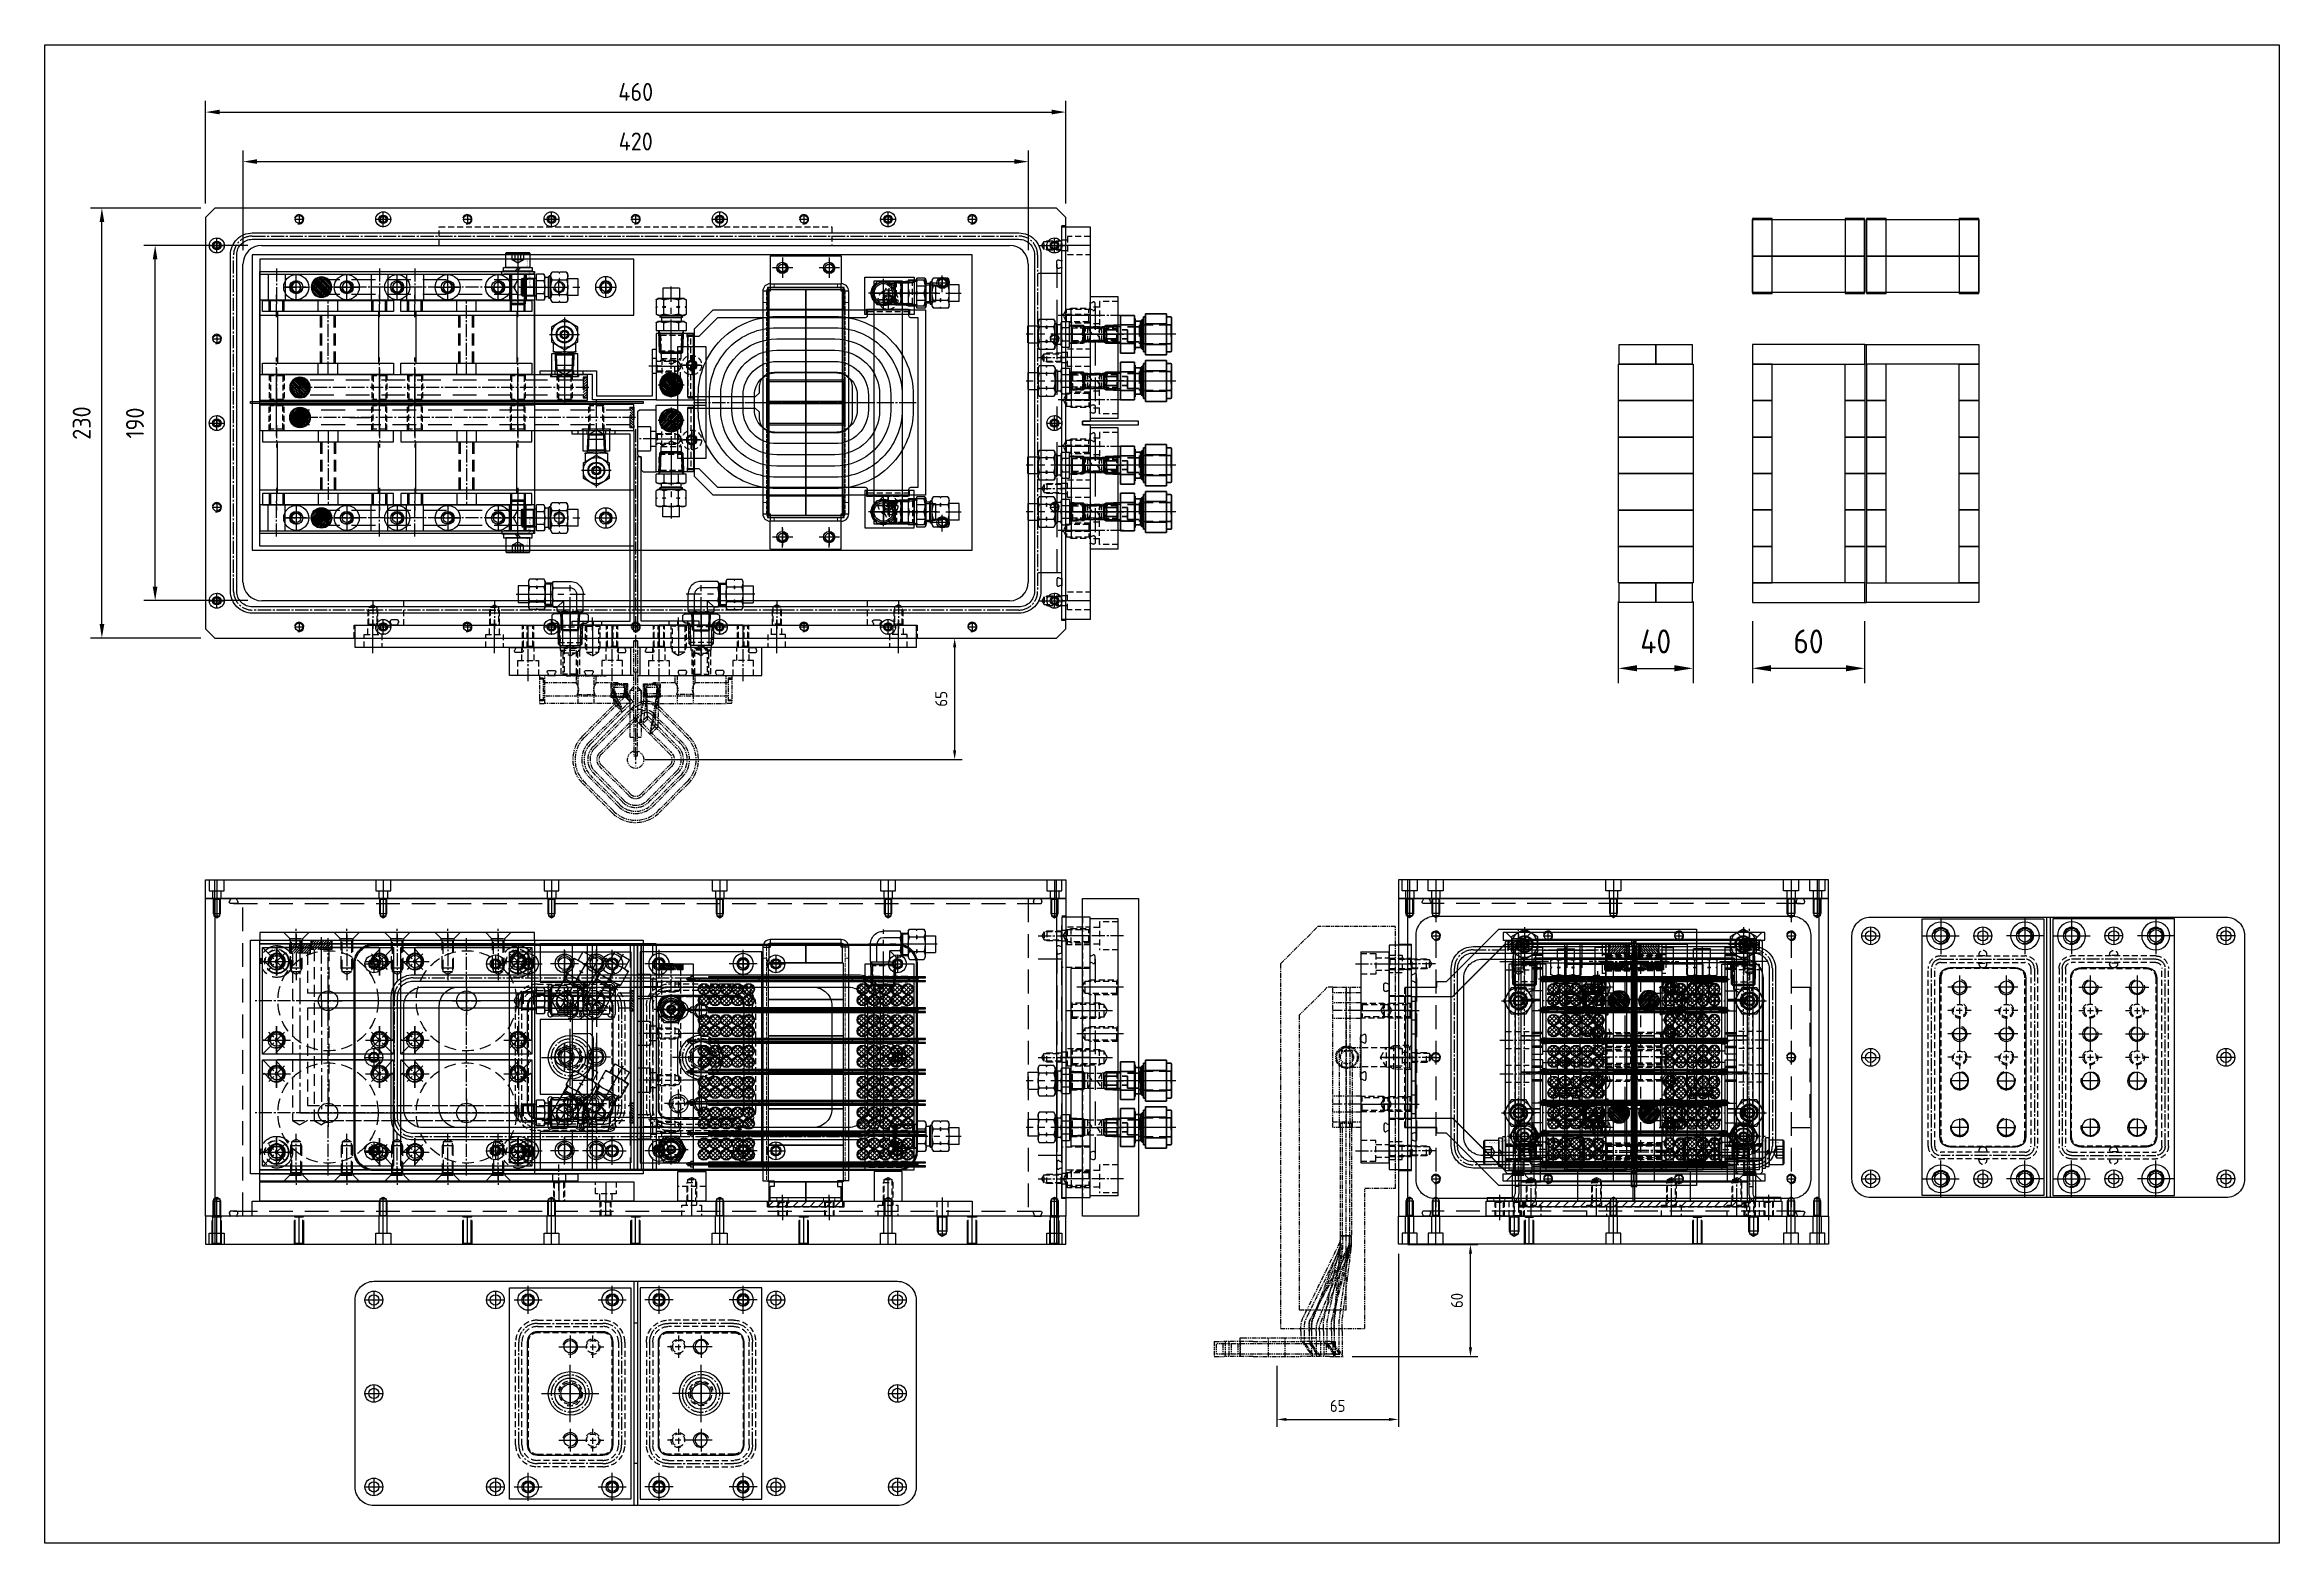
# Model space of a CAD drawing. Header units: millimetres. Extents: x -4251 to 2609, y -1673 to 4048.
# Drawn here: x -4251 to -3056, y 920 to 1722 of the extents above; entities that cross this region are included whole.
import ezdxf
from ezdxf.enums import TextEntityAlignment as Align

# ---------------------------------------------------------------- set-up
doc = ezdxf.new("R2010")
doc.units = ezdxf.units.MM
for name, pattern in [('CENTER', [50.8, 31.75, -6.35, 6.35, -6.35]), ('CENTER1', [10, 7, -1, 1, -1]), ('CENTER2', [28.575, 19.05, -3.175, 3.175, -3.175]), ('CHAIN', [0.3543, 0.2362, -0.0295, 0.0591, -0.0295]), ('DASHED', [0.2067, 0.1654, -0.0413]), ('HIDDEN', [9.525, 6.35, -3.175]), ('HIDDEN2', [4.7625, 3.175, -1.5875]), ('HIDDENX2', [19.05, 12.7, -6.35]), ('PHANTOM2', [31.75, 15.875, -3.175, 3.175, -3.175, 3.175, -3.175]), ('PHANTOMX2', [5, 2.5, -0.5, 0.5, -0.5, 0.5, -0.5])]:
    doc.linetypes.add(name, pattern=pattern)
for name, color, linetype in [('5_ALL_CURVES', 7, 'Continuous'), ('______', 7, 'Continuous'), ('CENTER', 1, 'CENTER'), ('CL', 1, 'CENTER'), ('HIDDEN', 2, 'HIDDEN'), ('PV-529CA', 7, 'Continuous'), ('THIN', 3, 'Continuous'), ('가는실선', 6, 'Continuous'), ('가시적인 것(ISO)', 7, 'Continuous'), ('외형선', 7, 'Continuous'), ('중심선', 3, 'CENTER2'), ('피치선', 1, 'Continuous')]:
    doc.layers.add(name, color=color, linetype=linetype)
for name, color, linetype, lineweight in [('가려진 것(ISO)', 2, 'DASHED', 18), ('외형선(ISO)', 7, 'Continuous', 50), ('은선 (ISO)', 2, 'HIDDEN', 35), ('좁은 외형선(ISO)', 7, 'Continuous', 35), ('중심 표식(ISO)', 1, 'Continuous', 25), ('중심선(ISO)', 1, 'CENTER', 25)]:
    doc.layers.add(name, color=color, linetype=linetype, lineweight=lineweight)
doc.styles.get("Standard").update_dxf_attribs({"font": 'ISOCP.SHX', "bigfont": 'WHGTXT.SHX'})
doc.dimstyles.new('PS-2', dxfattribs={"dimscale": 2, "dimtxt": 3.2, "dimasz": 2.5, "dimexe": 2, "dimexo": 2.5, "dimgap": 2, "dimtad": 1, "dimtoh": 1, "dimrnd": 0.05, "dimzin": 12, "dimdsep": 46, "dimtxsty": 'Standard', "dimcen": 0, "dimclrt": 2, "dimazin": 3, "dimtfac": 1, "dimtofl": 0, "dimtmove": 0, "dimatfit": 3, "dimfxl": 0, "dimtolj": 1, "dimtzin": 0, "dimarcsym": 0})
doc.dimstyles.new('PS-3', dxfattribs={"dimscale": 3, "dimtxt": 3.2, "dimasz": 2.5, "dimexe": 2, "dimexo": 2.5, "dimgap": 2, "dimtad": 1, "dimtoh": 1, "dimrnd": 0.05, "dimzin": 12, "dimdsep": 46, "dimtxsty": 'Standard', "dimcen": 0, "dimclrt": 2, "dimazin": 3, "dimtfac": 1, "dimtofl": 0, "dimtmove": 0, "dimatfit": 3, "dimfxl": 0, "dimtolj": 1, "dimtzin": 0, "dimarcsym": 0})
doc.dimstyles.new('PS-4', dxfattribs={"dimscale": 4, "dimtxt": 3.2, "dimasz": 2.5, "dimexe": 2, "dimexo": 2.5, "dimgap": 2, "dimtad": 1, "dimtoh": 1, "dimrnd": 0.05, "dimzin": 12, "dimdsep": 46, "dimtxsty": 'Standard', "dimcen": 0, "dimclrt": 2, "dimazin": 3, "dimtfac": 1, "dimtofl": 0, "dimtmove": 0, "dimatfit": 3, "dimfxl": 0, "dimtolj": 1, "dimtzin": 0, "dimarcsym": 0})

# ---------------------------------------------------------------- blocks, each defined once
blk = doc.blocks.new('A$C79C77BD3')
at = {"layer": 'PV-529CA'}
for p, q in [((-7, 17.7), (-8.1, 17.1)), ((-8.1, 17.1), (-8.1, 13.5)), ((-7.6, 13.2), (-8.1, 13.5)), ((-7.6, 13.2), (-8.1, 13)), ((-8.1, 13), (-8.1, 9.4)), ((-7.5, 13.2), (-7.6, 13.2)), ((-6.1, 17.7), (-7, 17.7)), ((0, 17.7), (-6.1, 17.7)), ((-2.9, 13.2), (-4.6, 13.2)), ((4.5, 23.2), (-4.5, 23.2)), ((-4.5, 23.2), (-4.5, 17.7)), ((-4, 13.5), (-4, 17.1)), ((-4, 9.4), (-4, 13)), ((6.1, 17.7), (0, 17.7)), ((4.6, 13.2), (2.9, 13.2)), ((4, 13.5), (4, 17.1)), ((4, 9.4), (4, 13)), ((4.5, 23.2), (4.5, 17.7)), ((7, 17.7), (6.1, 17.7)), ((7, 17.7), (8.1, 17.1)), ((7.6, 13.2), (7.5, 13.2)), ((7.6, 13.2), (8.1, 13.5)), ((7.6, 13.2), (8.1, 13)), ((8.1, 13.5), (8.1, 17.1)), ((8.1, 9.4), (8.1, 13)), ((-7, 8.7), (-8.1, 9.4)), ((-6.1, 8.7), (-7, 8.7)), ((-6, 5.4), (-6.9, 4.9)), ((-6.9, 4.9), (-6.9, 0.9)), ((-3.5, 0.9), (-6.9, 0.9)), ((0, 8.7), (-6.1, 8.7)), ((-6, 8.7), (-6, 7.8)), ((6, 7.8), (-6, 7.8)), ((-5.2, 7.4), (-6, 7.8)), ((-5.2, 5.4), (-6, 5.4)), ((5.2, 7.4), (-5.2, 7.4)), ((-5.2, 7.4), (-5.2, 5.4)), ((0, 5.4), (-5.2, 5.4)), ((-4.7, -6.6), (-4.9, 0.9)), ((-3.5, 0.9), (-3.5, 4.9)), ((3.5, 0.9), (-3.5, 0.9)), ((6.1, 8.7), (0, 8.7)), ((5.2, 5.4), (0, 5.4)), ((3.5, 4.9), (3.5, 0.9)), ((6.9, 0.9), (3.5, 0.9)), ((4.7, -6.6), (4.9, 0.9)), ((5.2, 7.4), (6, 7.8)), ((5.2, 7.4), (5.2, 5.4)), ((6, 5.4), (5.2, 5.4)), ((6, 8.7), (6, 7.8)), ((6, 5.4), (6.9, 4.9)), ((7, 8.7), (6.1, 8.7)), ((6.9, 4.9), (6.9, 0.9)), ((7, 8.7), (8.1, 9.4)), ((4.7, -6.6), (-4.7, -6.6)), ((-4.1, -7.1), (-4.7, -6.6)), ((4.1, -7.1), (-4.1, -7.1)), ((4.1, -7.1), (4.7, -6.6))]:
    blk.add_line(p, q, dxfattribs=at)
for points, weights in [([(-8.1, 17.1), (-7, 17.7), (-6.1, 17.7)], [1, 1.0379548493, 1]), ([(-7.5, 13.2), (-7.8, 13.4), (-8.1, 13.5)], [1, 1.00259269997, 1]), ([(-8.1, 13), (-7.8, 13.1), (-7.5, 13.2)], [1, 1.00259269997, 1]), ([(-6.1, 17.7), (-5.1, 17.7), (-4, 17.1)], [1, 1.0379548493, 1]), ([(-4, 13.5), (-4.3, 13.4), (-4.6, 13.2)], [1, 1.00259269997, 1]), ([(-4.6, 13.2), (-4.3, 13.1), (-4, 13)], [1, 1.00259269997, 1]), ([(-4, 17.1), (-1.9, 17.7), (0, 17.7)], [1, 1.0379548493, 1]), ([(-2.9, 13.2), (-3.5, 13.4), (-4, 13.5)], [1, 1.00259269997, 1]), ([(-4, 13), (-3.5, 13.1), (-2.9, 13.2)], [1, 1.00259269997, 1]), ([(0, 17.7), (1.9, 17.7), (4, 17.1)], [1, 1.0379548493, 1]), ([(4, 13.5), (3.5, 13.4), (2.9, 13.2)], [1, 1.00259269997, 1]), ([(2.9, 13.2), (3.5, 13.1), (4, 13)], [1, 1.00259269997, 1]), ([(4, 17.1), (5.1, 17.7), (6.1, 17.7)], [1, 1.0379548493, 1]), ([(4.6, 13.2), (4.3, 13.4), (4, 13.5)], [1, 1.00259269997, 1]), ([(4, 13), (4.3, 13.1), (4.6, 13.2)], [1, 1.00259269997, 1]), ([(6.1, 17.7), (7, 17.7), (8.1, 17.1)], [1, 1.0379548493, 1]), ([(8.1, 13.5), (7.8, 13.4), (7.5, 13.2)], [1, 1.00259269997, 1]), ([(7.5, 13.2), (7.8, 13.1), (8.1, 13)], [1, 1.00259269997, 1]), ([(-6.1, 8.7), (-7, 8.7), (-8.1, 9.4)], [1, 1.0379548493, 1]), ([(-6.9, 4.9), (-6, 5.4), (-5.2, 5.4)], [1, 1.0379548493, 1]), ([(-4, 9.4), (-5.1, 8.7), (-6.1, 8.7)], [1, 1.0379548493, 1]), ([(-5.2, 5.4), (-4.4, 5.4), (-3.5, 4.9)], [1, 1.0379548493, 1]), ([(0, 8.7), (-1.9, 8.7), (-4, 9.4)], [1, 1.0379548493, 1]), ([(-3.5, 4.9), (-1.6, 5.4), (0, 5.4)], [1, 1.0379548493, 1]), ([(4, 9.4), (1.9, 8.7), (0, 8.7)], [1, 1.0379548493, 1]), ([(0, 5.4), (1.6, 5.4), (3.5, 4.9)], [1, 1.0379548493, 1]), ([(3.5, 4.9), (4.4, 5.4), (5.2, 5.4)], [1, 1.0379548493, 1]), ([(6.1, 8.7), (5.1, 8.7), (4, 9.4)], [1, 1.0379548493, 1]), ([(5.2, 5.4), (6, 5.4), (6.9, 4.9)], [1, 1.0379548493, 1]), ([(8.1, 9.4), (7, 8.7), (6.1, 8.7)], [1, 1.0379548493, 1])]:
    blk.add_rational_spline(points, weights, degree=2, dxfattribs=at)
at = {"layer": '가는실선'}
for p, q in [((-5.5, 8.7), (-5.5, 7.6)), ((-4.9, 0.9), (-4.4, 0)), ((-4.1, -7.1), (-4.4, 0)), ((4.1, -7.1), (4.4, 0)), ((4.9, 0.9), (4.4, 0)), ((5.5, 8.7), (5.5, 7.6))]:
    blk.add_line(p, q, dxfattribs=at)
at = {"layer": '외형선'}
blk.add_line((-4.9, 0), (4.9, 0), dxfattribs=at)
at = {"layer": '중심선'}
blk.add_line((0, -8.1), (0, 24.2), dxfattribs=at)
blk = doc.blocks.new('A$C56942CC3')
at = {"layer": 'PV-529CA'}
for p, q in [((-7, 17.7), (-8.1, 17.1)), ((-8.1, 17.1), (-8.1, 13.5)), ((-7.6, 13.2), (-8.1, 13.5)), ((-7.6, 13.2), (-8.1, 13)), ((-8.1, 13), (-8.1, 9.4)), ((-7.5, 13.2), (-7.6, 13.2)), ((-6.1, 17.7), (-7, 17.7)), ((0, 17.7), (-6.1, 17.7)), ((-2.9, 13.2), (-4.6, 13.2)), ((4.5, 23.2), (-4.5, 23.2)), ((-4.5, 23.2), (-4.5, 17.7)), ((-4, 13.5), (-4, 17.1)), ((-4, 9.4), (-4, 13)), ((6.1, 17.7), (0, 17.7)), ((4.6, 13.2), (2.9, 13.2)), ((4, 13.5), (4, 17.1)), ((4, 9.4), (4, 13)), ((4.5, 23.2), (4.5, 17.7)), ((7, 17.7), (6.1, 17.7)), ((7, 17.7), (8.1, 17.1)), ((7.6, 13.2), (7.5, 13.2)), ((7.6, 13.2), (8.1, 13.5)), ((7.6, 13.2), (8.1, 13)), ((8.1, 13.5), (8.1, 17.1)), ((8.1, 9.4), (8.1, 13)), ((-7, 8.7), (-8.1, 9.4)), ((-6.1, 8.7), (-7, 8.7)), ((-6, 5.4), (-6.9, 4.9)), ((-6.9, 4.9), (-6.9, 0.9)), ((-3.5, 0.9), (-6.9, 0.9)), ((0, 8.7), (-6.1, 8.7)), ((-6, 8.7), (-6, 7.8)), ((6, 7.8), (-6, 7.8)), ((-5.2, 7.4), (-6, 7.8)), ((-5.2, 5.4), (-6, 5.4)), ((5.2, 7.4), (-5.2, 7.4)), ((-5.2, 7.4), (-5.2, 5.4)), ((0, 5.4), (-5.2, 5.4)), ((-4.7, -6.6), (-4.9, 0.9)), ((-3.5, 0.9), (-3.5, 4.9)), ((3.5, 0.9), (-3.5, 0.9)), ((6.1, 8.7), (0, 8.7)), ((5.2, 5.4), (0, 5.4)), ((3.5, 4.9), (3.5, 0.9)), ((6.9, 0.9), (3.5, 0.9)), ((4.7, -6.6), (4.9, 0.9)), ((5.2, 7.4), (6, 7.8)), ((5.2, 7.4), (5.2, 5.4)), ((6, 5.4), (5.2, 5.4)), ((6, 8.7), (6, 7.8)), ((6, 5.4), (6.9, 4.9)), ((7, 8.7), (6.1, 8.7)), ((6.9, 4.9), (6.9, 0.9)), ((7, 8.7), (8.1, 9.4)), ((4.7, -6.6), (-4.7, -6.6)), ((-4.1, -7.1), (-4.7, -6.6)), ((4.1, -7.1), (-4.1, -7.1)), ((4.1, -7.1), (4.7, -6.6))]:
    blk.add_line(p, q, dxfattribs=at)
for points, weights in [([(-8.1, 17.1), (-7, 17.7), (-6.1, 17.7)], [1, 1.0379548493, 1]), ([(-7.5, 13.2), (-7.8, 13.4), (-8.1, 13.5)], [1, 1.00259269997, 1]), ([(-8.1, 13), (-7.8, 13.1), (-7.5, 13.2)], [1, 1.00259269997, 1]), ([(-6.1, 17.7), (-5.1, 17.7), (-4, 17.1)], [1, 1.0379548493, 1]), ([(-4, 13.5), (-4.3, 13.4), (-4.6, 13.2)], [1, 1.00259269997, 1]), ([(-4.6, 13.2), (-4.3, 13.1), (-4, 13)], [1, 1.00259269997, 1]), ([(-4, 17.1), (-1.9, 17.7), (0, 17.7)], [1, 1.0379548493, 1]), ([(-2.9, 13.2), (-3.5, 13.4), (-4, 13.5)], [1, 1.00259269997, 1]), ([(-4, 13), (-3.5, 13.1), (-2.9, 13.2)], [1, 1.00259269997, 1]), ([(0, 17.7), (1.9, 17.7), (4, 17.1)], [1, 1.0379548493, 1]), ([(4, 13.5), (3.5, 13.4), (2.9, 13.2)], [1, 1.00259269997, 1]), ([(2.9, 13.2), (3.5, 13.1), (4, 13)], [1, 1.00259269997, 1]), ([(4, 17.1), (5.1, 17.7), (6.1, 17.7)], [1, 1.0379548493, 1]), ([(4.6, 13.2), (4.3, 13.4), (4, 13.5)], [1, 1.00259269997, 1]), ([(4, 13), (4.3, 13.1), (4.6, 13.2)], [1, 1.00259269997, 1]), ([(6.1, 17.7), (7, 17.7), (8.1, 17.1)], [1, 1.0379548493, 1]), ([(8.1, 13.5), (7.8, 13.4), (7.5, 13.2)], [1, 1.00259269997, 1]), ([(7.5, 13.2), (7.8, 13.1), (8.1, 13)], [1, 1.00259269997, 1]), ([(-6.1, 8.7), (-7, 8.7), (-8.1, 9.4)], [1, 1.0379548493, 1]), ([(-6.9, 4.9), (-6, 5.4), (-5.2, 5.4)], [1, 1.0379548493, 1]), ([(-4, 9.4), (-5.1, 8.7), (-6.1, 8.7)], [1, 1.0379548493, 1]), ([(-5.2, 5.4), (-4.4, 5.4), (-3.5, 4.9)], [1, 1.0379548493, 1]), ([(0, 8.7), (-1.9, 8.7), (-4, 9.4)], [1, 1.0379548493, 1]), ([(-3.5, 4.9), (-1.6, 5.4), (0, 5.4)], [1, 1.0379548493, 1]), ([(4, 9.4), (1.9, 8.7), (0, 8.7)], [1, 1.0379548493, 1]), ([(0, 5.4), (1.6, 5.4), (3.5, 4.9)], [1, 1.0379548493, 1]), ([(3.5, 4.9), (4.4, 5.4), (5.2, 5.4)], [1, 1.0379548493, 1]), ([(6.1, 8.7), (5.1, 8.7), (4, 9.4)], [1, 1.0379548493, 1]), ([(5.2, 5.4), (6, 5.4), (6.9, 4.9)], [1, 1.0379548493, 1]), ([(8.1, 9.4), (7, 8.7), (6.1, 8.7)], [1, 1.0379548493, 1])]:
    blk.add_rational_spline(points, weights, degree=2, dxfattribs=at)
at = {"layer": '가는실선'}
for p, q in [((-5.5, 8.7), (-5.5, 7.6)), ((-4.9, 0.9), (-4.4, 0)), ((-4.1, -7.1), (-4.4, 0)), ((4.1, -7.1), (4.4, 0)), ((4.9, 0.9), (4.4, 0)), ((5.5, 8.7), (5.5, 7.6))]:
    blk.add_line(p, q, dxfattribs=at)
at = {"layer": '외형선'}
blk.add_line((-4.9, 0), (4.9, 0), dxfattribs=at)
at = {"layer": '중심선'}
blk.add_line((0, -8.1), (0, 24.2), dxfattribs=at)
blk = doc.blocks.new('A$C69B50ED0')
at = {"layer": 'PV-529CA'}
for p, q in [((-34.8, -9), (-34.8, 0)), ((-31.3, -9), (-31.3, 0)), ((-18.9, 6.9), (-27.8, 6.9)), ((-18.9, 3.5), (-27.8, 3.5)), ((-18.3, 6), (-18.9, 6.9)), ((-18.3, 6), (-18.3, 5.2)), ((-18.3, 6), (-14.5, 6)), ((-18.3, 5.2), (-18.3, 0)), ((-18.3, 0), (-18.3, -5.2)), ((-14.5, 7), (-13.9, 8.1)), ((-14.5, 7), (-14.5, 6.1)), ((-14.5, 6.1), (-14.5, 0)), ((-14.5, 0), (-14.5, -6.1)), ((-13.9, 8.1), (-10.2, 8.1)), ((-13.9, 4), (-10.2, 4)), ((-10, 7.6), (-10.2, 8.1)), ((-10, 7.6), (-9.8, 8.1)), ((-10, 7.6), (-10, 7.5)), ((-10, 4.6), (-10, 2.9)), ((-9.8, 8.1), (-6.1, 8.1)), ((-9.8, 4), (-6.1, 4)), ((-5.5, 7), (-6.1, 8.1)), ((-5.5, 7), (-5.5, 6.1)), ((-5.5, 6.1), (-5.5, 0)), ((-5.5, 4.5), (0, 4.5)), ((-5.5, 0), (-5.5, -6.1)), ((0, 4.5), (0, -4.5)), ((-33.8, -9.5), (-34.8, -9)), ((-33, -9.5), (-33.8, -9.5)), ((-27.8, -9.5), (-33, -9.5)), ((-32.4, -19), (-32.7, -9.5)), ((-22.6, -9.5), (-27.8, -9.5)), ((-20.9, -6.9), (-24.4, -3.5)), ((-18.9, -3.5), (-24.4, -3.5)), ((-24.4, -9), (-24.4, -3.5)), ((-23.2, -19), (-22.9, -9.5)), ((-21.8, -9.5), (-22.6, -9.5)), ((-21.8, -9.5), (-20.9, -9)), ((-18.9, -6.9), (-20.9, -6.9)), ((-20.9, -9), (-20.9, -6.9)), ((-18.3, -6), (-18.9, -6.9)), ((-18.3, -5.2), (-18.3, -6)), ((-18.3, -6), (-14.5, -6)), ((-14.5, -6.1), (-14.5, -7)), ((-14.5, -7), (-13.9, -8.1)), ((-10.2, -4), (-13.9, -4)), ((-13.9, -8.1), (-10.2, -8.1)), ((-10, -7.6), (-10.2, -8.1)), ((-10, -2.9), (-10, -4.6)), ((-10, -7.5), (-10, -7.6)), ((-10, -7.6), (-9.8, -8.1)), ((-6.1, -4), (-9.8, -4)), ((-9.8, -8.1), (-6.1, -8.1)), ((-5.5, -7), (-6.1, -8.1)), ((-5.5, -4.5), (0, -4.5)), ((-5.5, -6.1), (-5.5, -7)), ((-32.4, -19), (-23.2, -19)), ((-31.9, -19.5), (-32.4, -19)), ((-31.9, -19.5), (-23.7, -19.5)), ((-23.7, -19.5), (-23.2, -19))]:
    blk.add_line(p, q, dxfattribs=at)
for points in [[(-27.8, 6.9), (-28.9, 6.9), (-30.9, 6.5), (-33.4, 4.5), (-34.6, 2.1), (-34.8, 0.5), (-34.8, 0)], [(-27.8, 3.5), (-28.3, 3.5), (-29.4, 3.2), (-30.6, 2.2), (-31.2, 1), (-31.3, 0.3), (-31.3, 0)]]:
    blk.add_open_spline(points, degree=3, knots=[0, 0, 0, 0, 0.285714, 0.571429, 0.857143, 1, 1, 1, 1], dxfattribs=at)
for points, weights in [([(-18.3, 5.2), (-18.3, 6), (-18.9, 6.9)], [1, 1.0379548493, 1]), ([(-18.9, 3.5), (-18.3, 4.4), (-18.3, 5.2)], [1, 1.0379548493, 1]), ([(-18.3, 0), (-18.3, 1.6), (-18.9, 3.5)], [1, 1.0379548493, 1]), ([(-18.9, -3.5), (-18.3, -1.6), (-18.3, 0)], [1, 1.0379548493, 1]), ([(-14.5, 6.1), (-14.5, 7), (-13.9, 8.1)], [1, 1.0379548493, 1]), ([(-13.9, 4), (-14.5, 5.1), (-14.5, 6.1)], [1, 1.0379548493, 1]), ([(-14.5, 0), (-14.5, 1.9), (-13.9, 4)], [1, 1.0379548493, 1]), ([(-13.9, -4), (-14.5, -1.9), (-14.5, 0)], [1, 1.0379548493, 1]), ([(-10.2, 8.1), (-10.1, 7.8), (-10, 7.5)], [1, 1.00259269997, 1]), ([(-10, 4.6), (-10.1, 4.3), (-10.2, 4)], [1, 1.00259269997, 1]), ([(-10.2, 4), (-10.1, 3.5), (-10, 2.9)], [1, 1.00259269997, 1]), ([(-10, 7.5), (-9.9, 7.8), (-9.8, 8.1)], [1, 1.00259269997, 1]), ([(-9.8, 4), (-9.9, 4.3), (-10, 4.6)], [1, 1.00259269997, 1]), ([(-10, 2.9), (-9.9, 3.5), (-9.8, 4)], [1, 1.00259269997, 1]), ([(-6.1, 8.1), (-5.5, 7), (-5.5, 6.1)], [1, 1.0379548493, 1]), ([(-5.5, 6.1), (-5.5, 5.1), (-6.1, 4)], [1, 1.0379548493, 1]), ([(-6.1, 4), (-5.5, 1.9), (-5.5, 0)], [1, 1.0379548493, 1]), ([(-5.5, 0), (-5.5, -1.9), (-6.1, -4)], [1, 1.0379548493, 1]), ([(-34.8, -9), (-33.8, -9.5), (-33, -9.5)], [1, 1.0379548493, 1]), ([(-33, -9.5), (-32.2, -9.5), (-31.3, -9)], [1, 1.0379548493, 1]), ([(-31.3, -9), (-29.4, -9.5), (-27.8, -9.5)], [1, 1.0379548493, 1]), ([(-27.8, -9.5), (-26.2, -9.5), (-24.4, -9)], [1, 1.0379548493, 1]), ([(-24.4, -9), (-23.4, -9.5), (-22.6, -9.5)], [1, 1.0379548493, 1]), ([(-22.6, -9.5), (-21.8, -9.5), (-20.9, -9)], [1, 1.0379548493, 1]), ([(-18.3, -5.2), (-18.3, -4.4), (-18.9, -3.5)], [1, 1.0379548493, 1]), ([(-18.9, -6.9), (-18.3, -6), (-18.3, -5.2)], [1, 1.0379548493, 1]), ([(-14.5, -6.1), (-14.5, -5.1), (-13.9, -4)], [1, 1.0379548493, 1]), ([(-13.9, -8.1), (-14.5, -7), (-14.5, -6.1)], [1, 1.0379548493, 1]), ([(-10, -2.9), (-10.1, -3.5), (-10.2, -4)], [1, 1.00259269997, 1]), ([(-10.2, -4), (-10.1, -4.3), (-10, -4.6)], [1, 1.00259269997, 1]), ([(-10, -7.5), (-10.1, -7.8), (-10.2, -8.1)], [1, 1.00259269997, 1]), ([(-9.8, -4), (-9.9, -3.5), (-10, -2.9)], [1, 1.00259269997, 1]), ([(-10, -4.6), (-9.9, -4.3), (-9.8, -4)], [1, 1.00259269997, 1]), ([(-9.8, -8.1), (-9.9, -7.8), (-10, -7.5)], [1, 1.00259269997, 1]), ([(-6.1, -4), (-5.5, -5.1), (-5.5, -6.1)], [1, 1.0379548493, 1]), ([(-5.5, -6.1), (-5.5, -7), (-6.1, -8.1)], [1, 1.0379548493, 1])]:
    blk.add_rational_spline(points, weights, degree=2, dxfattribs=at)
at = {"layer": '가는실선'}
for p, q in [((-18.3, 6), (-17.5, 5.5)), ((-17.5, 5.5), (-14.5, 5.5)), ((-32.7, -9.5), (-32.2, -10.4)), ((-31.9, -19.5), (-32.2, -10.4)), ((-23.7, -19.5), (-23.5, -10.4)), ((-22.9, -9.5), (-23.5, -10.4)), ((-18.3, -6), (-17.5, -5.5)), ((-17.5, -5.5), (-14.5, -5.5))]:
    blk.add_line(p, q, dxfattribs=at)
at = {"layer": '외형선'}
for p, q in [((-17.5, -6), (-17.5, 6)), ((-32.7, -10.4), (-23, -10.4))]:
    blk.add_line(p, q, dxfattribs=at)
at = {"layer": '중심선'}
for p, q in [((1, 0), (-35.8, 0)), ((-27.8, -20.5), (-27.8, 7.9))]:
    blk.add_line(p, q, dxfattribs=at)
blk = doc.blocks.new('A$C0F6F286B')
for p, q in [((7.2, -0.8), (8.1, 0.1)), ((8.1, 0.1), (19.1, 0.1)), ((9.5, -10.9), (9.5, 0.1)), ((17.7, -10.9), (17.7, 0.1)), ((19.1, 0.1), (20, -0.8)), ((3.8, -12.7), (5.1, -11.9)), ((5.1, -11.9), (6.8, -11.9)), ((6.8, -11.9), (7.2, -0.8)), ((7.7, -11.4), (6.9, -11.4)), ((8.9, -10.9), (18.3, -10.9)), ((9.3, -16.9), (9.5, -10.9)), ((17.9, -16.9), (17.7, -10.9)), ((19.5, -11.4), (20.4, -11.4)), ((20, -0.8), (20.4, -11.9)), ((20.4, -11.9), (22.1, -11.9)), ((22.1, -11.9), (23.4, -12.7)), ((3.8, -16.1), (3.8, -12.7)), ((5.1, -16.9), (3.8, -16.1)), ((22.1, -16.9), (5.1, -16.9)), ((23.4, -16.1), (22.1, -16.9)), ((23.4, -12.7), (23.4, -16.1))]:
    blk.add_line(p, q)
at = {"layer": 'CENTER'}
for p, q in [((13.6, -10.9), (13.6, 0.1)), ((13.6, -16.9), (13.6, -10.9))]:
    blk.add_line(p, q, dxfattribs=at)
at = {"layer": 'THIN'}
for p, q in [((8.1, 0.1), (7.7, -11.4)), ((19.1, 0.1), (19.5, -11.4)), ((7.7, -11.4), (6.8, -11.9)), ((8.7, -16.9), (8.9, -10.9)), ((8.9, -10.9), (9.5, -9.9)), ((18.3, -10.9), (17.7, -9.9)), ((18.5, -16.9), (18.3, -10.9)), ((19.5, -11.4), (20.4, -11.9))]:
    blk.add_line(p, q, dxfattribs=at)
blk = doc.blocks.new('A$C255C216F')
h = blk.add_hatch()
h.set_pattern_fill('ANSI31', color=252)
h.set_pattern_definition([(45, (-2719.329, -1194.3204), (-2.245064, 2.245064), [])])
h.paths.add_polyline_path([(0, -3), (0, 0), (-39.5, 0), (-39.5, -3)])
at = {"color": 252}
blk.add_lwpolyline([(-39.5, 0), (0, 0), (0, -3), (-39.5, -3)], close=True, dxfattribs=at)
blk = doc.blocks.new('A$C630739C4')
h = blk.add_hatch()
h.set_pattern_fill('ANSI37', color=1, scale=0.5)
h.set_pattern_definition([(45, (-2245.9198, -538.1216), (-1.122532, 1.122532), []), (135, (-2245.9198, -538.1216), (-1.122532, -1.122532), [])])
h.paths.add_polyline_path([(-21.25, 91.5, 1), (-26.75, 91.5, 1)])
h = blk.add_hatch()
h.set_pattern_fill('ANSI37', color=1, scale=0.5)
h.set_pattern_definition([(45, (-2245.9198, -544.1216), (-1.122532, 1.122532), []), (135, (-2245.9198, -544.1216), (-1.122532, -1.122532), [])])
h.paths.add_polyline_path([(-21.25, 85.5, 1), (-26.75, 85.5, 1)])
h = blk.add_hatch()
h.set_pattern_fill('ANSI37', color=1, scale=0.5)
h.set_pattern_definition([(45, (-2239.9198, -538.1216), (-1.122532, 1.122532), []), (135, (-2239.9198, -538.1216), (-1.122532, -1.122532), [])])
h.paths.add_polyline_path([(-15.25, 91.5, 1), (-20.75, 91.5, 1)])
h = blk.add_hatch()
h.set_pattern_fill('ANSI37', color=1, scale=0.5)
h.set_pattern_definition([(45, (-2239.9198, -544.1216), (-1.122532, 1.122532), []), (135, (-2239.9198, -544.1216), (-1.122532, -1.122532), [])])
h.paths.add_polyline_path([(-15.25, 85.5, 1), (-20.75, 85.5, 1)])
h = blk.add_hatch()
h.set_pattern_fill('ANSI37', color=1, scale=0.5)
h.set_pattern_definition([(45, (-2233.9198, -538.1216), (-1.122532, 1.122532), []), (135, (-2233.9198, -538.1216), (-1.122532, -1.122532), [])])
h.paths.add_polyline_path([(-9.25, 91.5, 1), (-14.75, 91.5, 1)])
h = blk.add_hatch()
h.set_pattern_fill('ANSI37', color=1, scale=0.5)
h.set_pattern_definition([(45, (-2233.9198, -544.1216), (-1.122532, 1.122532), []), (135, (-2233.9198, -544.1216), (-1.122532, -1.122532), [])])
h.paths.add_polyline_path([(-9.25, 85.5, 1), (-14.75, 85.5, 1)])
h = blk.add_hatch()
h.set_pattern_fill('ANSI37', color=1, scale=0.5)
h.set_pattern_definition([(45, (-2227.9198, -538.1216), (-1.122532, 1.122532), []), (135, (-2227.9198, -538.1216), (-1.122532, -1.122532), [])])
h.paths.add_polyline_path([(-3.25, 91.5, 1), (-8.75, 91.5, 1)])
h = blk.add_hatch()
h.set_pattern_fill('ANSI37', color=1, scale=0.5)
h.set_pattern_definition([(45, (-2227.9198, -544.1216), (-1.122532, 1.122532), []), (135, (-2227.9198, -544.1216), (-1.122532, -1.122532), [])])
h.paths.add_polyline_path([(-3.25, 85.5, 1), (-8.75, 85.5, 1)])
h = blk.add_hatch()
h.set_pattern_fill('ANSI37', color=1, scale=0.5)
h.set_pattern_definition([(45, (-2221.9198, -538.1216), (-1.122532, 1.122532), []), (135, (-2221.9198, -538.1216), (-1.122532, -1.122532), [])])
h.paths.add_polyline_path([(2.75, 91.5, 1), (-2.75, 91.5, 1)])
h = blk.add_hatch()
h.set_pattern_fill('ANSI37', color=1, scale=0.5)
h.set_pattern_definition([(45, (-2221.9198, -544.1216), (-1.122532, 1.122532), []), (135, (-2221.9198, -544.1216), (-1.122532, -1.122532), [])])
h.paths.add_polyline_path([(2.75, 85.5, 1), (-2.75, 85.5, 1)])
h = blk.add_hatch()
h.set_pattern_fill('ANSI37', color=1, scale=0.5)
h.set_pattern_definition([(45, (-2245.9198, -554.6216), (-1.122532, 1.122532), []), (135, (-2245.9198, -554.6216), (-1.122532, -1.122532), [])])
h.paths.add_polyline_path([(-21.25, 75, 1), (-26.75, 75, 1)])
h = blk.add_hatch()
h.set_pattern_fill('ANSI37', color=1, scale=0.5)
h.set_pattern_definition([(45, (-2245.9198, -560.6216), (-1.122532, 1.122532), []), (135, (-2245.9198, -560.6216), (-1.122532, -1.122532), [])])
h.paths.add_polyline_path([(-21.25, 69, 1), (-26.75, 69, 1)])
h = blk.add_hatch()
h.set_pattern_fill('ANSI37', color=1, scale=0.5)
h.set_pattern_definition([(45, (-2239.9198, -554.6216), (-1.122532, 1.122532), []), (135, (-2239.9198, -554.6216), (-1.122532, -1.122532), [])])
h.paths.add_polyline_path([(-15.25, 75, 1), (-20.75, 75, 1)])
h = blk.add_hatch()
h.set_pattern_fill('ANSI37', color=1, scale=0.5)
h.set_pattern_definition([(45, (-2239.9198, -560.6216), (-1.122532, 1.122532), []), (135, (-2239.9198, -560.6216), (-1.122532, -1.122532), [])])
h.paths.add_polyline_path([(-15.25, 69, 1), (-20.75, 69, 1)])
h = blk.add_hatch()
h.set_pattern_fill('ANSI37', color=1, scale=0.5)
h.set_pattern_definition([(45, (-2233.9198, -554.6216), (-1.122532, 1.122532), []), (135, (-2233.9198, -554.6216), (-1.122532, -1.122532), [])])
h.paths.add_polyline_path([(-9.25, 75, 1), (-14.75, 75, 1)])
h = blk.add_hatch()
h.set_pattern_fill('ANSI37', color=1, scale=0.5)
h.set_pattern_definition([(45, (-2233.9198, -560.6216), (-1.122532, 1.122532), []), (135, (-2233.9198, -560.6216), (-1.122532, -1.122532), [])])
h.paths.add_polyline_path([(-9.25, 69, 1), (-14.75, 69, 1)])
h = blk.add_hatch()
h.set_pattern_fill('ANSI37', color=1, scale=0.5)
h.set_pattern_definition([(45, (-2227.9198, -554.6216), (-1.122532, 1.122532), []), (135, (-2227.9198, -554.6216), (-1.122532, -1.122532), [])])
h.paths.add_polyline_path([(-3.25, 75, 1), (-8.75, 75, 1)])
h = blk.add_hatch()
h.set_pattern_fill('ANSI37', color=1, scale=0.5)
h.set_pattern_definition([(45, (-2227.9198, -560.6216), (-1.122532, 1.122532), []), (135, (-2227.9198, -560.6216), (-1.122532, -1.122532), [])])
h.paths.add_polyline_path([(-3.25, 69, 1), (-8.75, 69, 1)])
h = blk.add_hatch()
h.set_pattern_fill('ANSI37', color=1, scale=0.5)
h.set_pattern_definition([(45, (-2221.9198, -554.6216), (-1.122532, 1.122532), []), (135, (-2221.9198, -554.6216), (-1.122532, -1.122532), [])])
h.paths.add_polyline_path([(2.75, 75, 1), (-2.75, 75, 1)])
h = blk.add_hatch()
h.set_pattern_fill('ANSI37', color=1, scale=0.5)
h.set_pattern_definition([(45, (-2221.9198, -560.6216), (-1.122532, 1.122532), []), (135, (-2221.9198, -560.6216), (-1.122532, -1.122532), [])])
h.paths.add_polyline_path([(2.75, 69, 1), (-2.75, 69, 1)])
h = blk.add_hatch()
h.set_pattern_fill('ANSI37', color=1, scale=0.5)
h.set_pattern_definition([(45, (-2245.9198, -571.1216), (-1.122532, 1.122532), []), (135, (-2245.9198, -571.1216), (-1.122532, -1.122532), [])])
h.paths.add_polyline_path([(-21.25, 58.5, 1), (-26.75, 58.5, 1)])
h = blk.add_hatch()
h.set_pattern_fill('ANSI37', color=1, scale=0.5)
h.set_pattern_definition([(45, (-2239.9198, -571.1216), (-1.122532, 1.122532), []), (135, (-2239.9198, -571.1216), (-1.122532, -1.122532), [])])
h.paths.add_polyline_path([(-15.25, 58.5, 1), (-20.75, 58.5, 1)])
h = blk.add_hatch()
h.set_pattern_fill('ANSI37', color=1, scale=0.5)
h.set_pattern_definition([(45, (-2233.9198, -571.1216), (-1.122532, 1.122532), []), (135, (-2233.9198, -571.1216), (-1.122532, -1.122532), [])])
h.paths.add_polyline_path([(-9.25, 58.5, 1), (-14.75, 58.5, 1)])
h = blk.add_hatch()
h.set_pattern_fill('ANSI37', color=1, scale=0.5)
h.set_pattern_definition([(45, (-2227.9198, -571.1216), (-1.122532, 1.122532), []), (135, (-2227.9198, -571.1216), (-1.122532, -1.122532), [])])
h.paths.add_polyline_path([(-3.25, 58.5, 1), (-8.75, 58.5, 1)])
h = blk.add_hatch()
h.set_pattern_fill('ANSI37', color=1, scale=0.5)
h.set_pattern_definition([(45, (-2221.9198, -571.1216), (-1.122532, 1.122532), []), (135, (-2221.9198, -571.1216), (-1.122532, -1.122532), [])])
h.paths.add_polyline_path([(2.75, 58.5, 1), (-2.75, 58.5, 1)])
h = blk.add_hatch()
h.set_pattern_fill('ANSI37', color=1, scale=0.5)
h.set_pattern_definition([(45, (-2245.9198, -577.1216), (-1.122532, 1.122532), []), (135, (-2245.9198, -577.1216), (-1.122532, -1.122532), [])])
h.paths.add_polyline_path([(-21.25, 52.5, 1), (-26.75, 52.5, 1)])
h = blk.add_hatch()
h.set_pattern_fill('ANSI37', color=1, scale=0.5)
h.set_pattern_definition([(45, (-2239.9198, -577.1216), (-1.122532, 1.122532), []), (135, (-2239.9198, -577.1216), (-1.122532, -1.122532), [])])
h.paths.add_polyline_path([(-15.25, 52.5, 1), (-20.75, 52.5, 1)])
h = blk.add_hatch()
h.set_pattern_fill('ANSI37', color=1, scale=0.5)
h.set_pattern_definition([(45, (-2233.9198, -577.1216), (-1.122532, 1.122532), []), (135, (-2233.9198, -577.1216), (-1.122532, -1.122532), [])])
h.paths.add_polyline_path([(-9.25, 52.5, 1), (-14.75, 52.5, 1)])
h = blk.add_hatch()
h.set_pattern_fill('ANSI37', color=1, scale=0.5)
h.set_pattern_definition([(45, (-2227.9198, -577.1216), (-1.122532, 1.122532), []), (135, (-2227.9198, -577.1216), (-1.122532, -1.122532), [])])
h.paths.add_polyline_path([(-3.25, 52.5, 1), (-8.75, 52.5, 1)])
h = blk.add_hatch()
h.set_pattern_fill('ANSI37', color=1, scale=0.5)
h.set_pattern_definition([(45, (-2221.9198, -577.1216), (-1.122532, 1.122532), []), (135, (-2221.9198, -577.1216), (-1.122532, -1.122532), [])])
h.paths.add_polyline_path([(2.75, 52.5, 1), (-2.75, 52.5, 1)])
h = blk.add_hatch()
h.set_pattern_fill('ANSI37', color=1, scale=0.5)
h.set_pattern_definition([(45, (-2245.9198, -587.6216), (-1.122532, 1.122532), []), (135, (-2245.9198, -587.6216), (-1.122532, -1.122532), [])])
h.paths.add_polyline_path([(-21.25, 42, 1), (-26.75, 42, 1)])
h = blk.add_hatch()
h.set_pattern_fill('ANSI37', color=1, scale=0.5)
h.set_pattern_definition([(45, (-2245.9198, -593.6216), (-1.122532, 1.122532), []), (135, (-2245.9198, -593.6216), (-1.122532, -1.122532), [])])
h.paths.add_polyline_path([(-21.25, 36, 1), (-26.75, 36, 1)])
h = blk.add_hatch()
h.set_pattern_fill('ANSI37', color=1, scale=0.5)
h.set_pattern_definition([(45, (-2239.9198, -587.6216), (-1.122532, 1.122532), []), (135, (-2239.9198, -587.6216), (-1.122532, -1.122532), [])])
h.paths.add_polyline_path([(-15.25, 42, 1), (-20.75, 42, 1)])
h = blk.add_hatch()
h.set_pattern_fill('ANSI37', color=1, scale=0.5)
h.set_pattern_definition([(45, (-2239.9198, -593.6216), (-1.122532, 1.122532), []), (135, (-2239.9198, -593.6216), (-1.122532, -1.122532), [])])
h.paths.add_polyline_path([(-15.25, 36, 1), (-20.75, 36, 1)])
h = blk.add_hatch()
h.set_pattern_fill('ANSI37', color=1, scale=0.5)
h.set_pattern_definition([(45, (-2233.9198, -587.6216), (-1.122532, 1.122532), []), (135, (-2233.9198, -587.6216), (-1.122532, -1.122532), [])])
h.paths.add_polyline_path([(-9.25, 42, 1), (-14.75, 42, 1)])
h = blk.add_hatch()
h.set_pattern_fill('ANSI37', color=1, scale=0.5)
h.set_pattern_definition([(45, (-2233.9198, -593.6216), (-1.122532, 1.122532), []), (135, (-2233.9198, -593.6216), (-1.122532, -1.122532), [])])
h.paths.add_polyline_path([(-9.25, 36, 1), (-14.75, 36, 1)])
h = blk.add_hatch()
h.set_pattern_fill('ANSI37', color=1, scale=0.5)
h.set_pattern_definition([(45, (-2227.9198, -587.6216), (-1.122532, 1.122532), []), (135, (-2227.9198, -587.6216), (-1.122532, -1.122532), [])])
h.paths.add_polyline_path([(-3.25, 42, 1), (-8.75, 42, 1)])
h = blk.add_hatch()
h.set_pattern_fill('ANSI37', color=1, scale=0.5)
h.set_pattern_definition([(45, (-2227.9198, -593.6216), (-1.122532, 1.122532), []), (135, (-2227.9198, -593.6216), (-1.122532, -1.122532), [])])
h.paths.add_polyline_path([(-3.25, 36, 1), (-8.75, 36, 1)])
h = blk.add_hatch()
h.set_pattern_fill('ANSI37', color=1, scale=0.5)
h.set_pattern_definition([(45, (-2221.9198, -587.6216), (-1.122532, 1.122532), []), (135, (-2221.9198, -587.6216), (-1.122532, -1.122532), [])])
h.paths.add_polyline_path([(2.75, 42, 1), (-2.75, 42, 1)])
h = blk.add_hatch()
h.set_pattern_fill('ANSI37', color=1, scale=0.5)
h.set_pattern_definition([(45, (-2221.9198, -593.6216), (-1.122532, 1.122532), []), (135, (-2221.9198, -593.6216), (-1.122532, -1.122532), [])])
h.paths.add_polyline_path([(2.75, 36, 1), (-2.75, 36, 1)])
h = blk.add_hatch()
h.set_pattern_fill('ANSI37', color=1, scale=0.5)
h.set_pattern_definition([(45, (-2245.9198, -604.1216), (-1.122532, 1.122532), []), (135, (-2245.9198, -604.1216), (-1.122532, -1.122532), [])])
h.paths.add_polyline_path([(-21.25, 25.5, 1), (-26.75, 25.5, 1)])
h = blk.add_hatch()
h.set_pattern_fill('ANSI37', color=1, scale=0.5)
h.set_pattern_definition([(45, (-2239.9198, -604.1216), (-1.122532, 1.122532), []), (135, (-2239.9198, -604.1216), (-1.122532, -1.122532), [])])
h.paths.add_polyline_path([(-15.25, 25.5, 1), (-20.75, 25.5, 1)])
h = blk.add_hatch()
h.set_pattern_fill('ANSI37', color=1, scale=0.5)
h.set_pattern_definition([(45, (-2233.9198, -604.1216), (-1.122532, 1.122532), []), (135, (-2233.9198, -604.1216), (-1.122532, -1.122532), [])])
h.paths.add_polyline_path([(-9.25, 25.5, 1), (-14.75, 25.5, 1)])
h = blk.add_hatch()
h.set_pattern_fill('ANSI37', color=1, scale=0.5)
h.set_pattern_definition([(45, (-2227.9198, -604.1216), (-1.122532, 1.122532), []), (135, (-2227.9198, -604.1216), (-1.122532, -1.122532), [])])
h.paths.add_polyline_path([(-3.25, 25.5, 1), (-8.75, 25.5, 1)])
h = blk.add_hatch()
h.set_pattern_fill('ANSI37', color=1, scale=0.5)
h.set_pattern_definition([(45, (-2221.9198, -604.1216), (-1.122532, 1.122532), []), (135, (-2221.9198, -604.1216), (-1.122532, -1.122532), [])])
h.paths.add_polyline_path([(2.75, 25.5, 1), (-2.75, 25.5, 1)])
h = blk.add_hatch()
h.set_pattern_fill('ANSI37', color=1, scale=0.5)
h.set_pattern_definition([(45, (-2245.9198, -610.1216), (-1.122532, 1.122532), []), (135, (-2245.9198, -610.1216), (-1.122532, -1.122532), [])])
h.paths.add_polyline_path([(-21.25, 19.5, 1), (-26.75, 19.5, 1)])
h = blk.add_hatch()
h.set_pattern_fill('ANSI37', color=1, scale=0.5)
h.set_pattern_definition([(45, (-2239.9198, -610.1216), (-1.122532, 1.122532), []), (135, (-2239.9198, -610.1216), (-1.122532, -1.122532), [])])
h.paths.add_polyline_path([(-15.25, 19.5, 1), (-20.75, 19.5, 1)])
h = blk.add_hatch()
h.set_pattern_fill('ANSI37', color=1, scale=0.5)
h.set_pattern_definition([(45, (-2233.9198, -610.1216), (-1.122532, 1.122532), []), (135, (-2233.9198, -610.1216), (-1.122532, -1.122532), [])])
h.paths.add_polyline_path([(-9.25, 19.5, 1), (-14.75, 19.5, 1)])
h = blk.add_hatch()
h.set_pattern_fill('ANSI37', color=1, scale=0.5)
h.set_pattern_definition([(45, (-2227.9198, -610.1216), (-1.122532, 1.122532), []), (135, (-2227.9198, -610.1216), (-1.122532, -1.122532), [])])
h.paths.add_polyline_path([(-3.25, 19.5, 1), (-8.75, 19.5, 1)])
h = blk.add_hatch()
h.set_pattern_fill('ANSI37', color=1, scale=0.5)
h.set_pattern_definition([(45, (-2221.9198, -610.1216), (-1.122532, 1.122532), []), (135, (-2221.9198, -610.1216), (-1.122532, -1.122532), [])])
h.paths.add_polyline_path([(2.75, 19.5, 1), (-2.75, 19.5, 1)])
h = blk.add_hatch()
h.set_pattern_fill('ANSI37', color=1, scale=0.5)
h.set_pattern_definition([(45, (-2245.9198, -620.6216), (-1.122532, 1.122532), []), (135, (-2245.9198, -620.6216), (-1.122532, -1.122532), [])])
h.paths.add_polyline_path([(-21.25, 9, 1), (-26.75, 9, 1)])
h = blk.add_hatch()
h.set_pattern_fill('ANSI37', color=1, scale=0.5)
h.set_pattern_definition([(45, (-2245.9198, -626.6216), (-1.122532, 1.122532), []), (135, (-2245.9198, -626.6216), (-1.122532, -1.122532), [])])
h.paths.add_polyline_path([(-21.25, 3, 1), (-26.75, 3, 1)])
h = blk.add_hatch()
h.set_pattern_fill('ANSI37', color=1, scale=0.5)
h.set_pattern_definition([(45, (-2239.9198, -620.6216), (-1.122532, 1.122532), []), (135, (-2239.9198, -620.6216), (-1.122532, -1.122532), [])])
h.paths.add_polyline_path([(-15.25, 9, 1), (-20.75, 9, 1)])
h = blk.add_hatch()
h.set_pattern_fill('ANSI37', color=1, scale=0.5)
h.set_pattern_definition([(45, (-2239.9198, -626.6216), (-1.122532, 1.122532), []), (135, (-2239.9198, -626.6216), (-1.122532, -1.122532), [])])
h.paths.add_polyline_path([(-15.25, 3, 1), (-20.75, 3, 1)])
h = blk.add_hatch()
h.set_pattern_fill('ANSI37', color=1, scale=0.5)
h.set_pattern_definition([(45, (-2233.9198, -620.6216), (-1.122532, 1.122532), []), (135, (-2233.9198, -620.6216), (-1.122532, -1.122532), [])])
h.paths.add_polyline_path([(-9.25, 9, 1), (-14.75, 9, 1)])
h = blk.add_hatch()
h.set_pattern_fill('ANSI37', color=1, scale=0.5)
h.set_pattern_definition([(45, (-2233.9198, -626.6216), (-1.122532, 1.122532), []), (135, (-2233.9198, -626.6216), (-1.122532, -1.122532), [])])
h.paths.add_polyline_path([(-9.25, 3, 1), (-14.75, 3, 1)])
h = blk.add_hatch()
h.set_pattern_fill('ANSI37', color=1, scale=0.5)
h.set_pattern_definition([(45, (-2227.9198, -620.6216), (-1.122532, 1.122532), []), (135, (-2227.9198, -620.6216), (-1.122532, -1.122532), [])])
h.paths.add_polyline_path([(-3.25, 9, 1), (-8.75, 9, 1)])
h = blk.add_hatch()
h.set_pattern_fill('ANSI37', color=1, scale=0.5)
h.set_pattern_definition([(45, (-2227.9198, -626.6216), (-1.122532, 1.122532), []), (135, (-2227.9198, -626.6216), (-1.122532, -1.122532), [])])
h.paths.add_polyline_path([(-3.25, 3, 1), (-8.75, 3, 1)])
h = blk.add_hatch()
h.set_pattern_fill('ANSI37', color=1, scale=0.5)
h.set_pattern_definition([(45, (-2221.9198, -620.6216), (-1.122532, 1.122532), []), (135, (-2221.9198, -620.6216), (-1.122532, -1.122532), [])])
h.paths.add_polyline_path([(2.75, 9, 1), (-2.75, 9, 1)])
h = blk.add_hatch()
h.set_pattern_fill('ANSI37', color=1, scale=0.5)
h.set_pattern_definition([(45, (-2221.9198, -626.6216), (-1.122532, 1.122532), []), (135, (-2221.9198, -626.6216), (-1.122532, -1.122532), [])])
h.paths.add_polyline_path([(2.75, 3, 1), (-2.75, 3, 1)])
for centre in [(-24, 91.5), (-24, 85.5), (-18, 91.5), (-18, 85.5), (-12, 91.5), (-12, 85.5), (-6, 91.5), (-6, 85.5), (0, 91.5), (0, 85.5), (-24, 75), (-24, 69), (-18, 75), (-18, 69), (-12, 75), (-12, 69), (-6, 75), (-6, 69), (0, 75), (0, 69), (-24, 58.5), (-18, 58.5), (-12, 58.5), (-6, 58.5), (0, 58.5), (-24, 52.5), (-18, 52.5), (-12, 52.5), (-6, 52.5), (0, 52.5), (-24, 42), (-24, 36), (-18, 42), (-18, 36), (-12, 42), (-12, 36), (-6, 42), (-6, 36), (0, 42), (0, 36), (-24, 25.5), (-18, 25.5), (-12, 25.5), (-6, 25.5), (0, 25.5), (-24, 19.5), (-24, 9), (-18, 19.5), (-18, 9), (-12, 19.5), (-12, 9), (-6, 19.5), (-6, 9), (0, 19.5), (0, 9), (-24, 3), (-18, 3), (-12, 3), (-6, 3), (0, 3)]:
    blk.add_circle(centre, 3)
at = {"color": 1}
for centre in [(-24, 91.5), (-24, 85.5), (-18, 91.5), (-18, 85.5), (-12, 91.5), (-12, 85.5), (-6, 91.5), (-6, 85.5), (0, 91.5), (0, 85.5), (-24, 75), (-24, 69), (-18, 75), (-18, 69), (-12, 75), (-12, 69), (-6, 75), (-6, 69), (0, 75), (0, 69), (-24, 58.5), (-18, 58.5), (-12, 58.5), (-6, 58.5), (0, 58.5), (-24, 52.5), (-18, 52.5), (-12, 52.5), (-6, 52.5), (0, 52.5), (-24, 42), (-24, 36), (-18, 42), (-18, 36), (-12, 42), (-12, 36), (-6, 42), (-6, 36), (0, 42), (0, 36), (-24, 25.5), (-18, 25.5), (-12, 25.5), (-6, 25.5), (0, 25.5), (-24, 19.5), (-18, 19.5), (-12, 19.5), (-6, 19.5), (0, 19.5), (-24, 9), (-24, 3), (-18, 9), (-18, 3), (-12, 9), (-12, 3), (-6, 9), (-6, 3), (0, 9), (0, 3)]:
    blk.add_circle(centre, 2.75, dxfattribs=at)
blk = doc.blocks.new('A$C3E0D7D11')
at = {"color": 1}
for p, q in [((-121, 1.8), (-121, 0.8)), ((-111, 1.8), (-111, 0.8)), ((-31, 1.8), (-31, 0.8)), ((-9, 1.8), (-9, 0.8))]:
    blk.add_line(p, q, dxfattribs=at)
at = {"color": 2, "linetype": 'HIDDENX2'}
for p, q in [((-89, 0.8), (-89, 1.8)), ((-85, 2.2), (-85, 2.5)), ((-85, 2), (-85, 2.2)), ((-85, 0.5), (-85, 0.2)), ((-85, 0.2), (-85, 0)), ((-43, 2.2), (-43, 2.5)), ((-43, 2), (-43, 2.2)), ((-43, 0.5), (-43, 0.2)), ((-43, 0.2), (-43, 0)), ((-39, 0.8), (-39, 1.8))]:
    blk.add_line(p, q, dxfattribs=at)
at = {"color": 1}
blk.add_lwpolyline([(-4, 0.8), (-127, 0.8), (-127, 1.8), (-4, 1.8)], close=True, dxfattribs=at)
at = {"color": 3}
for points in [[(-116, 2.2), (0, 2.2), (0, 2.5), (-116, 2.5)], [(-116, 2), (0, 2), (0, 2.2), (-116, 2.2)], [(-116, 0.2), (0, 0.2), (0, 0.5), (-116, 0.5)], [(-116, 0), (0, 0), (0, 0.2), (-116, 0.2)]]:
    blk.add_lwpolyline(points, close=True, dxfattribs=at)
blk = doc.blocks.new('A$C03997A2E')
at = {"layer": '가려진 것(ISO)', "ltscale": 12.872348}
for p, q in [((-8.5, 136), (-8.5, 11)), ((33.5, 11), (33.5, 136))]:
    blk.add_line(p, q, dxfattribs=at)
at = {"layer": '가려진 것(ISO)', "ltscale": 12.901145}
blk.add_line((31.5, 138), (-6.5, 138), dxfattribs=at)
at = {"layer": '가려진 것(ISO)', "ltscale": 2.856945}
for p, q in [((-8.5, 130), (-10.5, 130)), ((35.5, 130), (33.5, 130)), ((-3, 0), (-3, 2)), ((3, 0), (3, 2)), ((22, 0), (22, 2)), ((28, 0), (28, 2))]:
    blk.add_line(p, q, dxfattribs=at)
at = {"layer": '가려진 것(ISO)', "ltscale": 12.901145}
for centre, start, end in [((-6.5, 136), 90, 180), ((31.5, 136), 0, 90)]:
    blk.add_arc(centre, 2, start, end, dxfattribs=at)
at = {"layer": '가시적인 것(ISO)'}
for p, q in [((-10.5, 136), (-6.5, 136)), ((-10.5, 136), (-10.5, 11)), ((-6.5, 140), (-6.5, 136)), ((31.5, 140), (-6.5, 140)), ((31.5, 136), (31.5, 140)), ((35.5, 136), (31.5, 136)), ((35.5, 11), (35.5, 136)), ((-10.5, 11), (-4.5, 11)), ((-4.5, 8), (-6.5, 8)), ((-6.5, 0), (-6.5, 8)), ((-6.5, 2), (31.5, 2)), ((-6.5, 0), (31.5, 0)), ((-4.5, 11), (-4.5, 8)), ((35.5, 11), (29.5, 11)), ((29.5, 11), (29.5, 8)), ((29.5, 8), (31.5, 8)), ((31.5, 0), (31.5, 8))]:
    blk.add_line(p, q, dxfattribs=at)
for centre, start, end in [((-6.5, 136), 90, 180), ((31.5, 136), 0, 90)]:
    blk.add_arc(centre, 4, start, end, dxfattribs=at)
at = {"layer": '중심선(ISO)', "linetype": 'CHAIN', "ltscale": 3.333522}
for p, q in [((0, -1.5), (0, 3.5)), ((25, -1.5), (25, 3.5))]:
    blk.add_line(p, q, dxfattribs=at)
blk = doc.blocks.new('A$C25D579A2')
at = {"color": 250}
for points in [[(-51.1, 196.3), (-31.6, 196.3), (-31.6, 185.8), (-51.1, 185.8), (-51.1, 196.3)], [(-31.6, 196.3), (-12.1, 196.3), (-12.1, 185.8), (-31.6, 185.8), (-31.6, 196.3)], [(-51.1, 68.8), (-31.6, 68.8), (-31.6, 58.3), (-51.1, 58.3), (-51.1, 68.8)], [(-31.6, 68.8), (-12.1, 68.8), (-12.1, 58.3), (-31.6, 58.3), (-31.6, 68.8)]]:
    blk.add_lwpolyline(points, dxfattribs=at)
for points in [[(-11.6, 185.8), (-11.6, 166.3), (-51.6, 166.3), (-51.6, 185.8)], [(-11.6, 166.3), (-11.6, 146.8), (-51.6, 146.8), (-51.6, 166.3)], [(-11.6, 146.8), (-11.6, 127.3), (-51.6, 127.3), (-51.6, 146.8)], [(-11.6, 127.3), (-11.6, 107.8), (-51.6, 107.8), (-51.6, 127.3)], [(-11.6, 107.8), (-11.6, 88.3), (-51.6, 88.3), (-51.6, 107.8)], [(-11.6, 88.3), (-11.6, 68.8), (-51.6, 68.8), (-51.6, 88.3)]]:
    blk.add_lwpolyline(points, close=True, dxfattribs=at)
blk = doc.blocks.new('A$C615B079D')
for p, q in [((1.5, 0), (1.5, 0)), ((1.5, 0), (1.5, 0)), ((22.5, 0), (22.5, 0)), ((22.5, 0), (22.5, 0))]:
    blk.add_line(p, q)
at = {"color": 1, "linetype": 'CENTER1'}
blk.add_line((8.5, -95), (8.5, 8), dxfattribs=at)
at = {"color": 1}
blk.add_lwpolyline([(-1.5, 8), (-1.5, -102), (25, -102), (25, 8)], close=True, dxfattribs=at)
at = {"color": 250}
for points in [[(0, -0.5), (22, -0.5), (22, 0.5), (0, 0.5)], [(0, -17), (22, -17), (22, -16), (0, -16)], [(0, -33.5), (22, -33.5), (22, -32.5), (0, -32.5)], [(0, -50), (22, -50), (22, -49), (0, -49)], [(0, -66.5), (22, -66.5), (22, -65.5), (0, -65.5)], [(0, -83), (22, -83), (22, -82), (0, -82)], [(0, -99.5), (22, -99.5), (22, -98.5), (0, -98.5)]]:
    blk.add_lwpolyline(points, close=True, dxfattribs=at)
at = {"layer": '______', "color": 2, "linetype": 'HIDDEN2'}
for p, q in [((1.5, 0), (1.5, 0)), ((1.5, 0), (1.5, 0)), ((22.5, 0), (22.5, 0)), ((22.5, 0), (22.5, 0)), ((14.8, -1.4), (2.2, -1.4)), ((13.8, -5.4), (3.2, -5.4)), ((11.6, -78.7), (11.6, -89.3)), ((15.6, -77.7), (15.6, -90.3)), ((13.5, -92), (3.5, -92))]:
    blk.add_line(p, q, dxfattribs=at)
for points in [[(21, 1.5), (1, 1.5, 0.414214), (-0.5, 0, 0.414214), (1, -1.5), (21, -1.5, 0.414214), (22.5, 0, 0.414214)], [(-0.5, 0, 0.414214), (0.3, -0.8), (21.8, -0.8, 0.414214), (22.5, 0, 0.414214), (21.8, 0.8), (0.3, 0.8, 0.414214)], [(21, -15), (1, -15, 0.414214), (-0.5, -16.5, 0.414214), (1, -18), (21, -18, 0.414214), (22.5, -16.5, 0.414214)], [(-0.5, -16.5, 0.414214), (0.3, -17.2), (21.8, -17.2, 0.414214), (22.5, -16.5, 0.414214), (21.8, -15.8), (0.3, -15.8, 0.414214)], [(21, -31.5), (1, -31.5, 0.414214), (-0.5, -33, 0.414214), (1, -34.5), (21, -34.5, 0.414214), (22.5, -33, 0.414214)], [(-0.5, -33, 0.414214), (0.3, -33.8), (21.8, -33.8, 0.414214), (22.5, -33, 0.414214), (21.8, -32.2), (0.3, -32.2, 0.414214)], [(21, -48), (1, -48, 0.414214), (-0.5, -49.5, 0.414214), (1, -51), (21, -51, 0.414214), (22.5, -49.5, 0.414214)], [(-0.5, -49.5, 0.414214), (0.3, -50.2), (21.8, -50.2, 0.414214), (22.5, -49.5, 0.414214), (21.8, -48.8), (0.3, -48.8, 0.414214)], [(21, -64.5), (1, -64.5, 0.414214), (-0.5, -66, 0.414214), (1, -67.5), (21, -67.5, 0.414214), (22.5, -66, 0.414214)], [(-0.5, -66, 0.414214), (0.3, -66.8), (21.8, -66.8, 0.414214), (22.5, -66, 0.414214), (21.8, -65.3), (0.3, -65.3, 0.414214)], [(21, -81), (1, -81, 0.414214), (-0.5, -82.5, 0.414214), (1, -84), (21, -84, 0.414214), (22.5, -82.5, 0.414214)], [(-0.5, -82.5, 0.414214), (0.3, -83.3), (21.8, -83.3, 0.414214), (22.5, -82.5, 0.414214), (21.8, -81.8), (0.3, -81.8, 0.414214)], [(21, -97.5), (1, -97.5, 0.414214), (-0.5, -99, 0.414214), (1, -100.5), (21, -100.5, 0.414214), (22.5, -99, 0.414214)], [(-0.5, -99, 0.414214), (0.3, -99.8), (21.8, -99.8, 0.414214), (22.5, -99, 0.414214), (21.8, -98.3), (0.3, -98.3, 0.414214)]]:
    blk.add_lwpolyline(points, format="xyb", close=True, dxfattribs=at)
for points in [[(3.1, -3), (2.2, -1.4), (1.9, 8)], [(15.1, 8), (14.2, 7.1), (2.8, 7.1), (1.9, 8)], [(14.2, 7.1), (13.8, -5.4), (8.5, -8.5), (3.2, -5.4), (2.8, 7.1)], [(15.1, 8), (14.8, -1.4), (13.9, -3)], [(13.5, -5.6), (13.5, -92), (8.5, -95), (3.5, -92), (3.5, -5.6)], [(24.1, -78.3), (11.6, -78.7), (8.5, -84), (11.6, -89.3), (24.1, -89.7)], [(25, -77.4), (15.6, -77.7), (14, -78.6)], [(25, -77.4), (24.1, -78.3), (24.1, -89.7), (25, -90.6)], [(14, -89.4), (15.6, -90.3), (25, -90.6)]]:
    blk.add_lwpolyline(points, dxfattribs=at)
at = {"layer": 'CENTER'}
blk.add_line((25, -84), (8.5, -84), dxfattribs=at)
blk = doc.blocks.new('A$C520A0970')
at = {"layer": '______', "linetype": 'HIDDEN2'}
h = blk.add_hatch(dxfattribs=at)
h.set_pattern_fill('ANSI31', color=2, scale=0.2, angle=90)
h.set_pattern_definition([(135, (1386.6707, -1466.6332), (-0.4490128, -0.4490128), [])])
h.paths.add_polyline_path([(-3, 8), (-15, 8), (-15, 5), (-3, 5)])
at = {"color": 1}
for p, q in [((-17, 8), (-17, -102)), ((3, 8), (-17, 8)), ((3, -102), (3, 8)), ((3, -102), (-17, -102))]:
    blk.add_line(p, q, dxfattribs=at)
at = {"color": 1, "linetype": 'CENTER1'}
for p, q in [((-9, -97), (-9, 8)), ((4, 0), (-1, 0)), ((-9, -22.6), (-9, -9.4)), ((-2.4, -16), (-15.6, -16)), ((4, -16.5), (-1, -16.5)), ((4, -33), (-1, -33)), ((4, -49.5), (-1, -49.5)), ((4, -66), (-1, -66)), ((4, -82.5), (-1, -82.5)), ((-2.4, -91), (-15.6, -91)), ((-9, -97.6), (-9, -84.4)), ((4, -99), (-1, -99))]:
    blk.add_line(p, q, dxfattribs=at)
for centre in [(-9, -16), (-9, -91)]:
    blk.add_circle(centre, 5.85)
at = {"color": 1}
for centre in [(-9, -16), (-9, -91)]:
    blk.add_circle(centre, 5, dxfattribs=at)
at = {"layer": '______', "color": 2, "linetype": 'HIDDEN2'}
for p, q in [((-15.2, 8), (-15.2, 5)), ((-2.7, 5), (-15.2, 5)), ((-15, 8), (-15, 5)), ((-3, 8), (-3, 5)), ((-2.7, 8), (-2.7, 5)), ((0, 0.8), (0, -0.8)), ((1.5, 0.8), (0, 0.8)), ((1.5, -1.5), (1.5, 1.5)), ((3, 1.5), (1.5, 1.5)), ((-17, -4), (-3.6, -4)), ((-7, -1), (-7, -7)), ((-5, -1.5), (-5, -6.5)), ((1.5, -0.8), (0, -0.8)), ((3, -1.5), (1.5, -1.5)), ((0, -15.8), (0, -17.2)), ((1.5, -15.8), (0, -15.8)), ((1.5, -17.2), (0, -17.2)), ((1.5, -18), (1.5, -15)), ((3, -15), (1.5, -15)), ((3, -18), (1.5, -18)), ((-17, -29), (-3.6, -29)), ((-7, -26), (-7, -32)), ((-5, -26.5), (-5, -31.5)), ((0, -32.2), (0, -33.8)), ((1.5, -32.2), (0, -32.2)), ((1.5, -33.8), (0, -33.8)), ((1.5, -34.5), (1.5, -31.5)), ((3, -31.5), (1.5, -31.5)), ((3, -34.5), (1.5, -34.5)), ((-17, -54), (-3.6, -54)), ((-7, -51), (-7, -57)), ((-5, -51.5), (-5, -56.5)), ((0, -48.8), (0, -50.2)), ((1.5, -48.8), (0, -48.8)), ((1.5, -50.2), (0, -50.2)), ((1.5, -51), (1.5, -48)), ((3, -48), (1.5, -48)), ((3, -51), (1.5, -51)), ((0, -65.2), (0, -66.8)), ((1.5, -65.2), (0, -65.2)), ((1.5, -66.8), (0, -66.8)), ((1.5, -67.5), (1.5, -64.5)), ((3, -64.5), (1.5, -64.5)), ((3, -67.5), (1.5, -67.5)), ((-17, -79), (-3.6, -79)), ((-7, -76), (-7, -82)), ((-5, -76.5), (-5, -81.5)), ((0, -81.8), (0, -83.2)), ((1.5, -81.8), (0, -81.8)), ((1.5, -83.2), (0, -83.2)), ((1.5, -84), (1.5, -81)), ((3, -81), (1.5, -81)), ((-4, -94), (-14, -94)), ((3, -84), (1.5, -84)), ((0, -98.2), (0, -99.8)), ((1.5, -98.2), (0, -98.2)), ((1.5, -99.8), (0, -99.8)), ((1.5, -100.5), (1.5, -97.5)), ((3, -97.5), (1.5, -97.5)), ((3, -100.5), (1.5, -100.5))]:
    blk.add_line(p, q, dxfattribs=at)
for points in [[(-4, 5), (-4, -94), (-9, -97), (-14, -94), (-14, 5)], [(-17, -1), (-7, -1), (-6.1, -1.5)], [(-17, -1), (-16.5, -1.5), (-16.5, -6.5), (-17, -7)], [(-6.1, -6.5), (-7, -7), (-17, -7)], [(-16.5, -1.5), (-5, -1.5), (-3.6, -4), (-5, -6.5), (-16.5, -6.5)], [(-17, -26), (-7, -26), (-6.1, -26.5)], [(-17, -26), (-16.5, -26.5), (-16.5, -31.5), (-17, -32)], [(-6.1, -31.5), (-7, -32), (-17, -32)], [(-16.5, -26.5), (-5, -26.5), (-3.6, -29), (-5, -31.5), (-16.5, -31.5)], [(-17, -51), (-7, -51), (-6.1, -51.5)], [(-17, -51), (-16.5, -51.5), (-16.5, -56.5), (-17, -57)], [(-6.1, -56.5), (-7, -57), (-17, -57)], [(-16.5, -51.5), (-5, -51.5), (-3.6, -54), (-5, -56.5), (-16.5, -56.5)], [(-17, -76), (-7, -76), (-6.1, -76.5)], [(-17, -76), (-16.5, -76.5), (-16.5, -81.5), (-17, -82)], [(-6.1, -81.5), (-7, -82), (-17, -82)], [(-16.5, -76.5), (-5, -76.5), (-3.6, -79), (-5, -81.5), (-16.5, -81.5)]]:
    blk.add_lwpolyline(points, dxfattribs=at)
at = {"layer": 'THIN'}
for centre in [(-9, -16), (-9, -91)]:
    blk.add_arc(centre, 6.58, 255, 165, dxfattribs=at)
blk = doc.blocks.new('A$C0B812738')
at = {"color": 1, "linetype": 'CENTER1'}
blk.add_line((-7.5, 0), (-7.5, 12.8), dxfattribs=at)
at = {"color": 2, "linetype": 'HIDDEN2'}
for p, q in [((0, 8), (-15, 8)), ((-10, 10), (-5, 10)), ((-9.6, 11.6), (-5.4, 11.6))]:
    blk.add_line(p, q, dxfattribs=at)
at = {"color": 30}
blk.add_lwpolyline([(-15, 16), (0, 16), (0, 0), (-15, 0)], close=True, dxfattribs=at)
at = {"color": 2, "linetype": 'HIDDEN2'}
for points in [[(-9.6, 0.4), (-9.6, 11.6), (-7.5, 12.8), (-5.4, 11.6), (-5.4, 0.4)], [(-10, 0), (-10, 10), (-9.6, 10.8)], [(-10, 0), (-9.6, 0.4), (-5.4, 0.4), (-5, 0)], [(-5.4, 10.8), (-5, 10), (-5, 0)]]:
    blk.add_lwpolyline(points, dxfattribs=at)
blk = doc.blocks.new('A$C7308063B')
at = {"color": 2, "linetype": 'HIDDEN2'}
for p, q in [((-10, 10), (-5, 10)), ((-9.6, 11.6), (-5.4, 11.6))]:
    blk.add_line(p, q, dxfattribs=at)
at = {"color": 30}
blk.add_lwpolyline([(0, 16), (-15, 16), (-15, 0), (0, 0)], close=True, dxfattribs=at)
at = {"color": 2, "linetype": 'HIDDEN2'}
for points in [[(-9.6, 0.4), (-9.6, 11.6), (-7.5, 12.8), (-5.4, 11.6), (-5.4, 0.4)], [(-10, 0), (-10, 10), (-9.6, 10.8)], [(-10, 0), (-9.6, 0.4), (-5.4, 0.4), (-5, 0)], [(-5.4, 10.8), (-5, 10), (-5, 0)]]:
    blk.add_lwpolyline(points, dxfattribs=at)
at = {"layer": 'CENTER'}
blk.add_line((-7.5, 0), (-7.5, 12.8), dxfattribs=at)
blk = doc.blocks.new('A$C2B371526')
at = {"layer": 'PV-529CA'}
for p, q in [((-7, 29.3), (-8.1, 28.7)), ((-8.1, 28.7), (-8.1, 25.1)), ((-7.6, 24.8), (-8.1, 25.1)), ((-7.6, 24.8), (-8.1, 24.6)), ((-8.1, 24.6), (-8.1, 21)), ((-7.5, 24.8), (-7.6, 24.8)), ((-6.1, 29.3), (-7, 29.3)), ((0, 29.3), (-6.1, 29.3)), ((-2.9, 24.8), (-4.6, 24.8)), ((4.5, 34.8), (-4.5, 34.8)), ((-4.5, 34.8), (-4.5, 29.3)), ((-4, 25.1), (-4, 28.7)), ((-4, 21), (-4, 24.6)), ((6.1, 29.3), (0, 29.3)), ((4.6, 24.8), (2.9, 24.8)), ((4, 28.7), (4, 25.1)), ((4, 24.6), (4, 21)), ((4.5, 34.8), (4.5, 29.3)), ((7, 29.3), (6.1, 29.3)), ((7, 29.3), (8.1, 28.7)), ((7.6, 24.8), (7.5, 24.8)), ((7.6, 24.8), (8.1, 25.1)), ((7.6, 24.8), (8.1, 24.6)), ((8.1, 28.7), (8.1, 25.1)), ((8.1, 24.6), (8.1, 21)), ((-7, 20.3), (-8.1, 21)), ((-7, 17), (-8.1, 16.4)), ((-8.1, 16.4), (-8.1, 12)), ((-4, 12), (-8.1, 12)), ((-6.1, 20.3), (-7, 20.3)), ((-6.1, 17), (-7, 17)), ((-6.3, 0.7), (-6.6, 12)), ((0, 20.3), (-6.1, 20.3)), ((0, 17), (-6.1, 17)), ((-6, 20.3), (-6, 19.4)), ((6, 19.4), (-6, 19.4)), ((-5.2, 19), (-6, 19.4)), ((5.3, 19), (-5.2, 19)), ((-5.2, 19), (-5.2, 17)), ((-4, 12), (-4, 16.4)), ((4, 12), (-4, 12)), ((6.1, 20.3), (0, 20.3)), ((6.1, 17), (0, 17)), ((4, 16.4), (4, 12)), ((8.1, 12), (4, 12)), ((5.3, 19), (6, 19.4)), ((5.3, 19), (5.3, 17)), ((6, 20.3), (6, 19.4)), ((7, 20.3), (6.1, 20.3)), ((7, 17), (6.1, 17)), ((6.3, 0.7), (6.6, 12)), ((7, 20.3), (8.1, 21)), ((7, 17), (8.1, 16.4)), ((8.1, 16.4), (8.1, 12)), ((6.3, 0.7), (-6.3, 0.7)), ((-5.6, 0), (-6.3, 0.7)), ((5.6, 0), (-5.6, 0)), ((5.6, 0), (6.3, 0.7))]:
    blk.add_line(p, q, dxfattribs=at)
for points, weights in [([(-8.1, 28.7), (-7, 29.3), (-6.1, 29.3)], [1, 1.0379548493, 1]), ([(-7.5, 24.8), (-7.8, 24.9), (-8.1, 25.1)], [1, 1.00259269997, 1]), ([(-8.1, 24.6), (-7.8, 24.7), (-7.5, 24.8)], [1, 1.00259269997, 1]), ([(-6.1, 29.3), (-5.1, 29.3), (-4, 28.7)], [1, 1.0379548493, 1]), ([(-4, 25.1), (-4.3, 24.9), (-4.6, 24.8)], [1, 1.00259269997, 1]), ([(-4.6, 24.8), (-4.3, 24.7), (-4, 24.6)], [1, 1.00259269997, 1]), ([(-4, 28.7), (-1.9, 29.3), (0, 29.3)], [1, 1.0379548493, 1]), ([(-2.9, 24.8), (-3.5, 24.9), (-4, 25.1)], [1, 1.00259269997, 1]), ([(-4, 24.6), (-3.5, 24.7), (-2.9, 24.8)], [1, 1.00259269997, 1]), ([(0, 29.3), (1.9, 29.3), (4, 28.7)], [1, 1.0379548493, 1]), ([(4, 25.1), (3.5, 24.9), (2.9, 24.8)], [1, 1.00259269997, 1]), ([(2.9, 24.8), (3.5, 24.7), (4, 24.6)], [1, 1.00259269997, 1]), ([(4, 28.7), (5.1, 29.3), (6.1, 29.3)], [1, 1.0379548493, 1]), ([(4.6, 24.8), (4.3, 24.9), (4, 25.1)], [1, 1.00259269997, 1]), ([(4, 24.6), (4.3, 24.7), (4.6, 24.8)], [1, 1.00259269997, 1]), ([(6.1, 29.3), (7, 29.3), (8.1, 28.7)], [1, 1.0379548493, 1]), ([(8.1, 25.1), (7.8, 24.9), (7.5, 24.8)], [1, 1.00259269997, 1]), ([(7.5, 24.8), (7.8, 24.7), (8.1, 24.6)], [1, 1.00259269997, 1]), ([(-6.1, 20.3), (-7, 20.3), (-8.1, 21)], [1, 1.0379548493, 1]), ([(-8.1, 16.4), (-7, 17), (-6.1, 17)], [1, 1.0379548493, 1]), ([(-4, 21), (-5.1, 20.3), (-6.1, 20.3)], [1, 1.0379548493, 1]), ([(-6.1, 17), (-5.1, 17), (-4, 16.4)], [1, 1.0379548493, 1]), ([(0, 20.3), (-1.9, 20.3), (-4, 21)], [1, 1.0379548493, 1]), ([(-4, 16.4), (-1.9, 17), (0, 17)], [1, 1.0379548493, 1]), ([(4, 21), (1.9, 20.3), (0, 20.3)], [1, 1.0379548493, 1]), ([(0, 17), (1.9, 17), (4, 16.4)], [1, 1.0379548493, 1]), ([(6.1, 20.3), (5.1, 20.3), (4, 21)], [1, 1.0379548493, 1]), ([(4, 16.4), (5.1, 17), (6.1, 17)], [1, 1.0379548493, 1]), ([(8.1, 21), (7, 20.3), (6.1, 20.3)], [1, 1.0379548493, 1]), ([(6.1, 17), (7, 17), (8.1, 16.4)], [1, 1.0379548493, 1])]:
    blk.add_rational_spline(points, weights, degree=2, dxfattribs=at)
at = {"layer": '가는실선'}
for p, q in [((-6.6, 12), (-5.9, 10.7)), ((-5.5, 20.3), (-5.5, 19.1)), ((5.5, 20.3), (5.5, 19.1)), ((6.6, 12), (5.9, 10.7)), ((-5.6, 0), (-5.9, 10.7)), ((5.6, 0), (5.9, 10.7))]:
    blk.add_line(p, q, dxfattribs=at)
at = {"layer": '외형선'}
blk.add_line((-6.6, 10.7), (6.6, 10.7), dxfattribs=at)
at = {"layer": '중심선'}
blk.add_line((0, -1), (0, 35.8), dxfattribs=at)
blk = doc.blocks.new('A$C79752505')
at = {"layer": 'PV-529CA'}
for p, q in [((9, 28.9), (0, 28.9)), ((9, 25.5), (0, 25.5)), ((9.5, 28), (9, 28.9)), ((9.5, 28), (9.5, 27.2)), ((9.5, 28), (13.3, 28)), ((9.5, 27.2), (9.5, 22)), ((13.3, 29), (14, 30.1)), ((13.3, 29), (13.3, 28.1)), ((13.3, 28.1), (13.3, 22)), ((14, 30.1), (17.6, 30.1)), ((14, 26), (17.6, 26)), ((17.8, 29.6), (17.6, 30.1)), ((17.8, 29.6), (18.1, 30.1)), ((17.8, 29.6), (17.8, 29.5)), ((17.8, 26.6), (17.8, 24.9)), ((18.1, 30.1), (21.7, 30.1)), ((18.1, 26), (21.7, 26)), ((22.3, 29), (21.7, 30.1)), ((22.3, 29), (22.3, 28.1)), ((22.3, 28.1), (22.3, 22)), ((22.3, 26.5), (27.8, 26.5)), ((27.8, 26.5), (27.8, 17.5)), ((-6.9, 12.7), (-6.9, 22)), ((-6.7, 12.5), (-6.9, 12.7)), ((-6.7, 12.5), (-6.6, 12.5)), ((-6.3, 0.7), (-6.7, 12.5)), ((-6.6, 12.5), (-3.8, 12.5)), ((-3.8, 12.5), (-2.9, 12.5)), ((-3.5, 12.7), (-3.5, 22)), ((-2.9, 12.5), (2.9, 12.5)), ((2.9, 12.5), (3.8, 12.5)), ((3.5, 18.5), (6.9, 15.1)), ((9, 18.5), (3.5, 18.5)), ((3.5, 12.7), (3.5, 18.5)), ((3.8, 12.5), (6.6, 12.5)), ((6.3, 0.7), (6.7, 12.5)), ((6.6, 12.5), (6.7, 12.5)), ((6.7, 12.5), (6.9, 12.7)), ((9, 15.1), (6.9, 15.1)), ((6.9, 12.7), (6.9, 15.1)), ((9.5, 16), (9, 15.1)), ((9.5, 22), (9.5, 16.8)), ((9.5, 16.8), (9.5, 16)), ((9.5, 16), (13.3, 16)), ((13.3, 22), (13.3, 15.9)), ((13.3, 15.9), (13.3, 15)), ((13.3, 15), (14, 13.9)), ((17.6, 18), (14, 18)), ((14, 13.9), (17.6, 13.9)), ((17.8, 14.4), (17.6, 13.9)), ((17.8, 19.1), (17.8, 17.4)), ((17.8, 14.5), (17.8, 14.4)), ((17.8, 14.4), (18.1, 13.9)), ((21.7, 18), (18.1, 18)), ((18.1, 13.9), (21.7, 13.9)), ((22.3, 15), (21.7, 13.9)), ((22.3, 22), (22.3, 15.9)), ((22.3, 17.5), (27.8, 17.5)), ((22.3, 15.9), (22.3, 15)), ((-6.3, 0.7), (6.3, 0.7)), ((-5.6, 0), (-6.3, 0.7)), ((-5.6, 0), (5.6, 0)), ((5.6, 0), (6.3, 0.7))]:
    blk.add_line(p, q, dxfattribs=at)
blk.add_arc((0, 22), 3.46, 90, 180, dxfattribs=at)
blk.add_open_spline([(-6.9, 22), (-6.9, 23), (-6.5, 25.1), (-4.5, 27.6), (-2.1, 28.8), (-0.5, 28.9), (0, 28.9)], degree=3, knots=[0, 0, 0, 0, 0.285714, 0.571429, 0.857143, 1, 1, 1, 1], dxfattribs=at)
for points, weights in [([(9.5, 27.2), (9.5, 28), (9, 28.9)], [1, 1.0379548493, 1]), ([(9, 25.5), (9.5, 26.4), (9.5, 27.2)], [1, 1.0379548493, 1]), ([(9.5, 22), (9.5, 23.6), (9, 25.5)], [1, 1.0379548493, 1]), ([(13.3, 28.1), (13.3, 29), (14, 30.1)], [1, 1.0379548493, 1]), ([(14, 26), (13.3, 27.1), (13.3, 28.1)], [1, 1.0379548493, 1]), ([(13.3, 22), (13.3, 23.9), (14, 26)], [1, 1.0379548493, 1]), ([(17.6, 30.1), (17.7, 29.8), (17.8, 29.5)], [1, 1.00259269997, 1]), ([(17.8, 26.6), (17.7, 26.3), (17.6, 26)], [1, 1.00259269997, 1]), ([(17.6, 26), (17.7, 25.5), (17.8, 24.9)], [1, 1.00259269997, 1]), ([(17.8, 29.5), (17.9, 29.8), (18.1, 30.1)], [1, 1.00259269997, 1]), ([(18.1, 26), (17.9, 26.3), (17.8, 26.6)], [1, 1.00259269997, 1]), ([(17.8, 24.9), (17.9, 25.5), (18.1, 26)], [1, 1.00259269997, 1]), ([(21.7, 30.1), (22.3, 29), (22.3, 28.1)], [1, 1.0379548493, 1]), ([(22.3, 28.1), (22.3, 27.1), (21.7, 26)], [1, 1.0379548493, 1]), ([(21.7, 26), (22.3, 23.9), (22.3, 22)], [1, 1.0379548493, 1]), ([(-6.9, 12.7), (-6.8, 12.6), (-6.6, 12.5)], [1, 1.00096671382, 1]), ([(-3.8, 12.5), (-3.6, 12.6), (-3.5, 12.7)], [1, 1.00096671382, 1]), ([(-3.5, 12.7), (-3.2, 12.6), (-2.9, 12.5)], [1, 1.00096671382, 1]), ([(2.9, 12.5), (3.2, 12.6), (3.5, 12.7)], [1, 1.00096671382, 1]), ([(3.5, 12.7), (3.6, 12.6), (3.8, 12.5)], [1, 1.00096671382, 1]), ([(6.6, 12.5), (6.8, 12.6), (6.9, 12.7)], [1, 1.00096671382, 1]), ([(9, 18.5), (9.5, 20.4), (9.5, 22)], [1, 1.0379548493, 1]), ([(9.5, 16.8), (9.5, 17.6), (9, 18.5)], [1, 1.0379548493, 1]), ([(9, 15.1), (9.5, 16), (9.5, 16.8)], [1, 1.0379548493, 1]), ([(14, 18), (13.3, 20.1), (13.3, 22)], [1, 1.0379548493, 1]), ([(13.3, 15.9), (13.3, 16.9), (14, 18)], [1, 1.0379548493, 1]), ([(14, 13.9), (13.3, 15), (13.3, 15.9)], [1, 1.0379548493, 1]), ([(17.8, 19.1), (17.7, 18.5), (17.6, 18)], [1, 1.00259269997, 1]), ([(17.6, 18), (17.7, 17.7), (17.8, 17.4)], [1, 1.00259269997, 1]), ([(17.8, 14.5), (17.7, 14.2), (17.6, 13.9)], [1, 1.00259269997, 1]), ([(18.1, 18), (17.9, 18.5), (17.8, 19.1)], [1, 1.00259269997, 1]), ([(17.8, 17.4), (17.9, 17.7), (18.1, 18)], [1, 1.00259269997, 1]), ([(18.1, 13.9), (17.9, 14.2), (17.8, 14.5)], [1, 1.00259269997, 1]), ([(22.3, 22), (22.3, 20.1), (21.7, 18)], [1, 1.0379548493, 1]), ([(21.7, 18), (22.3, 16.9), (22.3, 15.9)], [1, 1.0379548493, 1]), ([(22.3, 15.9), (22.3, 15), (21.7, 13.9)], [1, 1.0379548493, 1])]:
    blk.add_rational_spline(points, weights, degree=2, dxfattribs=at)
at = {"layer": '가는실선'}
for p, q in [((9.5, 28), (10.4, 27.5)), ((10.4, 27.5), (13.3, 27.5)), ((-6.7, 12.5), (-5.9, 11.2)), ((6.7, 12.5), (5.9, 11.2)), ((9.5, 16), (10.4, 16.5)), ((10.4, 16.5), (13.3, 16.5)), ((-5.6, 0), (-5.9, 11.2)), ((5.6, 0), (5.9, 11.2))]:
    blk.add_line(p, q, dxfattribs=at)
at = {"layer": '외형선'}
for p, q in [((10.4, 16), (10.4, 28)), ((-6.6, 11.2), (6.6, 11.2))]:
    blk.add_line(p, q, dxfattribs=at)
at = {"layer": '중심선'}
for p, q in [((0, -1), (0, 29.9)), ((28.8, 22), (-7.9, 22))]:
    blk.add_line(p, q, dxfattribs=at)
blk = doc.blocks.new('A$C11B86E84')
at = {"color": 0}
blk.add_lwpolyline([(-4, 7), (-8.1, 0), (-4, -7), (4, -7), (8.1, 0), (4, 7)], close=True, dxfattribs=at)
blk.add_circle((0, 0), 7, dxfattribs=at)
at = {"layer": '외형선'}
for radius in [4.5, 4.1, 2.35, 1.75]:
    blk.add_circle((0, 0), radius, dxfattribs=at)
at = {"layer": '중심선'}
for p, q in [((-9.1, 0), (9.1, 0)), ((0, -8), (0, 8))]:
    blk.add_line(p, q, dxfattribs=at)
blk = doc.blocks.new('A$C55941044')
at = {"color": 2, "linetype": 'HIDDEN2'}
for p, q in [((-199, 0), (-199, 8)), ((-198.5, 0.5), (-198.5, 7.5)), ((-193.5, 0.5), (-193.5, 7.5)), ((-193, 0), (-193, 8)), ((-152.8, 6, 0), (-152.8, 8, 0)), ((-147.3, 6, 0), (-147.3, 8, 0)), ((-109.5, 5, 0), (-109.5, 8, 0)), ((-109.5, 5, 0), (-68.5, 5, 0)), ((-104, 8, 0), (-104, 0, 0)), ((-103.6, 7.6, 0), (-103.6, 0.4, 0)), ((-99.4, 7.6, 0), (-99.4, 0.4, 0)), ((-99, 8, 0), (-99, 0, 0)), ((-79, 8, 0), (-79, 0, 0)), ((-78.6, 7.6, 0), (-78.6, 0.4, 0)), ((-74.4, 7.6, 0), (-74.4, 0.4, 0)), ((-74, 8, 0), (-74, 0, 0)), ((-68.5, 5, 0), (-68.5, 8, 0)), ((-47.8, 6, 0), (-47.8, 8, 0)), ((-42.3, 6, 0), (-42.3, 8, 0)), ((-19, 8), (-19, 0)), ((-13, 8), (-13, 0))]:
    blk.add_line(p, q, dxfattribs=at)
at = {"color": 30}
blk.add_lwpolyline([(-385, 8), (0, 8), (0, 0), (-385, 0)], close=True, dxfattribs=at)
at = {"color": 2, "linetype": 'HIDDEN2'}
for points in [[(-193, 8), (-193.5, 7.5), (-198.5, 7.5), (-199, 8)], [(-193, 0), (-193.5, 0.5), (-198.5, 0.5), (-199, 0)]]:
    blk.add_lwpolyline(points, dxfattribs=at)
at = {"color": 2, "linetype": 'HIDDEN2', "elevation": 0}
for points in [[(-155.3, 0), (-155.3, 6), (-144.8, 6), (-144.8, 0)], [(-104, 8), (-103.6, 7.6), (-99.4, 7.6), (-99, 8)], [(-104, 0), (-103.6, 0.4), (-99.4, 0.4), (-99, 0)], [(-79, 8), (-78.6, 7.6), (-74.4, 7.6), (-74, 8)], [(-79, 0), (-78.6, 0.4), (-74.4, 0.4), (-74, 0)], [(-50.3, 0), (-50.3, 6), (-39.8, 6), (-39.8, 0)]]:
    blk.add_lwpolyline(points, dxfattribs=at)
at = {"layer": 'CENTER'}
for p, q in [((-196, 0), (-196, 8)), ((-150, 0, 0), (-150, 8, 0)), ((-101.5, 10, 0), (-101.5, -2, 0)), ((-76.5, 10, 0), (-76.5, -2, 0)), ((-45, 0, 0), (-45, 8, 0)), ((-16, 10), (-16, -2))]:
    blk.add_line(p, q, dxfattribs=at)
for name, p in [('A$C03997A2E', (-101.5, 8, 0)), ('A$C25D579A2', (-57.4, -50.3, 0)), ('A$C79752505', (-47.5, 123.5, 0)), ('A$C520A0970', (-152, 126.8, 0)), ('A$C615B079D', (-56, 126.8, 0)), ('A$C3E0D7D11', (-25, 125.5, 0)), ('A$C630739C4', (-119.5, 30, 0)), ('A$C630739C4', (-34.5, 30, 0)), ('A$C11B86E84', (-161, 110.7, 0)), ('A$C3E0D7D11', (-25, 109, 0)), ('A$C3E0D7D11', (-25, 92.5, 0)), ('A$C3E0D7D11', (-25, 76, 0)), ('A$C3E0D7D11', (-25, 59.5, 0)), ('A$C11B86E84', (-161, 35.7, 0)), ('A$C3E0D7D11', (-25, 43, 0)), ('A$C0B812738', (-142.5, 8, 0)), ('A$C3E0D7D11', (-25, 26.5, 0)), ('A$C7308063B', (-37.5, 8, 0)), ('A$C255C216F', (-69.3, 8, 0))]:
    blk.add_blockref(name, p)
at = {"rotation": 270}
blk.add_blockref('A$C2B371526', (-41.7, 42.8, 0), dxfattribs=at)
blk = doc.blocks.new('A$C050D3838')
at = {"color": 2, "linetype": 'HIDDEN2'}
for p, q in [((-44, 0), (-44, -10.5)), ((-38, 0), (-38, -10.5)), ((-43.5, -0.5), (-43.5, -10)), ((-38.5, -0.5), (-38.5, -10)), ((-19.3, -6.5), (-19.3, -10.5)), ((-12.7, -6.5), (-12.7, -10.5))]:
    blk.add_line(p, q, dxfattribs=at)
at = {"color": 30}
blk.add_lwpolyline([(-201, 0), (-1, 0), (-1, -10.5), (-201, -10.5), (-201, 0)], dxfattribs=at)
at = {"color": 2, "linetype": 'HIDDEN2'}
for points in [[(-44, 0), (-43.5, -0.5), (-38.5, -0.5), (-38, 0)], [(-10.5, 0), (-10.5, -6.5), (-21.5, -6.5), (-21.5, 0)], [(-44, -10.5), (-43.5, -10), (-38.5, -10), (-38, -10.5)]]:
    blk.add_lwpolyline(points, dxfattribs=at)
at = {"layer": 'CENTER'}
for p, q in [((-41, 0), (-41, -10.5)), ((-16, 0), (-16, -10.5))]:
    blk.add_line(p, q, dxfattribs=at)
blk = doc.blocks.new('A$C54F9723F')
at = {"color": 1, "linetype": 'CENTER1'}
for p, q in [((0, 40, 0), (0, -40, 0)), ((-16.8, 23.3), (-28.4, 34.9)), ((-25.2, 23.3), (-16.8, 31.7)), ((16.8, 23.3), (28.4, 34.9)), ((25.2, 23.3), (16.8, 31.7)), ((33.5, 0), (-33.5, 0)), ((-7.5, 0), (7.5, 0)), ((0, -7.5), (0, 7.5)), ((-16.8, -23.3), (-28.4, -34.9)), ((-25.2, -23.3), (-16.8, -31.7)), ((16.8, -23.3), (28.4, -34.9)), ((25.2, -23.3), (16.8, -31.7))]:
    blk.add_line(p, q, dxfattribs=at)
at = {"color": 1}
for p, q in [((-27.7, 27.8), (-28.5, 27)), ((-28.5, 27, 0), (-28.5, -27, 0)), ((-24.2, 24.3), (-27.7, 27.8)), ((-20.5, 35), (-21.3, 34.2)), ((-17.8, 30.7), (-21.3, 34.2)), ((20.5, 35), (-20.5, 35)), ((17.8, 30.7), (21.3, 34.2)), ((20.5, 35), (21.3, 34.2)), ((24.2, 24.3), (27.7, 27.8)), ((27.7, 27.8), (28.5, 27)), ((28.5, 27), (28.5, -27)), ((-27.7, -27.8), (-28.5, -27)), ((-24.2, -24.3), (-27.7, -27.8)), ((-17.8, -30.7), (-21.3, -34.2)), ((-20.5, -35), (-21.3, -34.2)), ((20.5, -35), (-20.5, -35)), ((17.8, -30.7), (21.3, -34.2)), ((20.5, -35), (21.3, -34.2)), ((24.2, -24.3), (27.7, -27.8)), ((27.7, -27.8), (28.5, -27))]:
    blk.add_line(p, q, dxfattribs=at)
at = {"color": 250, "linetype": 'CENTER1'}
for p, q in [((-13.5, 27.5, 0), (-28.5, 27.5, 0)), ((-21, 20, 0), (-21, 35, 0)), ((28.5, 27.5, 0), (13.5, 27.5, 0)), ((21, 20, 0), (21, 35, 0)), ((-21, -35, 0), (-21, -20, 0)), ((21, -35, 0), (21, -20, 0)), ((-13.5, -27.5, 0), (-28.5, -27.5, 0)), ((28.5, -27.5, 0), (13.5, -27.5, 0))]:
    blk.add_line(p, q, dxfattribs=at)
at = {"color": 250}
blk.add_lwpolyline([(28.5, -35), (-28.5, -35), (-28.5, 35), (28.5, 35)], close=True, dxfattribs=at)
at = {"color": 2, "linetype": 'HIDDEN'}
blk.add_circle((0, 0), 26.8, dxfattribs=at)
at = {"color": 250}
for centre in [(-21, 27.5, 0), (21, 27.5, 0), (-21, -27.5, 0), (21, -27.5, 0)]:
    blk.add_circle(centre, 3.32, dxfattribs=at)
at = {"color": 1}
blk.add_circle((0, 0), 5.25, dxfattribs=at)
at = {"color": 250}
for centre in [(-21, 27.5, 0), (21, 27.5, 0), (-21, -27.5, 0), (21, -27.5, 0)]:
    blk.add_arc(centre, 4, 15, 285, dxfattribs=at)
at = {"color": 1}
for centre, start, end in [((-21, 27.5), 225, 45), ((21, 27.5), 135, 315), ((-21, -27.5), 315, 135), ((21, -27.5), 45, 225)]:
    blk.add_arc(centre, 4.5, start, end, dxfattribs=at)
blk = doc.blocks.new('A$C699871DD')
at = {"rotation": 270}
for p in [(-215.7, 0.8, 0), (-141.7, 0.8, 0), (-215.7, -59.2, 0), (-141.7, -59.2, 0)]:
    blk.add_blockref('A$C54F9723F', p, dxfattribs=at)
blk = doc.blocks.new('A$C4EDB7AFF')
at = {"color": 1, "linetype": 'CENTER1'}
for p, q in [((-19.4, 12.5, 0), (-19.4, 2.5, 0)), ((7.6, 12.5, 0), (7.6, 2.5, 0)), ((34.6, 12.5, 0), (34.6, 2.5, 0)), ((61.6, 12.5, 0), (61.6, 2.5, 0)), ((88.6, 12.5, 0), (88.6, 2.5, 0))]:
    blk.add_line(p, q, dxfattribs=at)
at = {"color": 2, "linetype": 'HIDDEN'}
for p, q in [((-22.9, 9.5, 0), (-22.9, 8.7, 0)), ((-22.9, 8.7, 0), (-15.9, 8.7, 0)), ((-15.9, 9.5, 0), (-15.9, 8.7, 0)), ((4.1, 9.5, 0), (4.1, 8.7, 0)), ((4.1, 8.7, 0), (11.1, 8.7, 0)), ((11.1, 9.5, 0), (11.1, 8.7, 0)), ((31.1, 9.5, 0), (31.1, 8.7, 0)), ((31.1, 8.7, 0), (38.1, 8.7, 0)), ((38.1, 9.5, 0), (38.1, 8.7, 0)), ((58.1, 9.5, 0), (58.1, 8.7, 0)), ((58.1, 8.7, 0), (65.1, 8.7, 0)), ((65.1, 9.5, 0), (65.1, 8.7, 0)), ((85.1, 9.5, 0), (85.1, 8.7, 0)), ((85.1, 8.7, 0), (92.1, 8.7, 0)), ((92.1, 9.5, 0), (92.1, 8.7, 0))]:
    blk.add_line(p, q, dxfattribs=at)
at = {"color": 6, "elevation": 0}
blk.add_lwpolyline([(-38.9, 9.5), (108.1, 9.5), (108.1, 5.5), (-38.9, 5.5), (-38.9, 9.5)], dxfattribs=at)
at = {"color": 2, "linetype": 'HIDDEN', "elevation": 0}
for points in [[(-22.9, 8.7), (-26.1, 5.5)], [(-15.9, 8.7), (-12.7, 5.5)], [(4.1, 8.7), (0.9, 5.5)], [(11.1, 8.7), (14.3, 5.5)], [(31.1, 8.7), (27.9, 5.5)], [(38.1, 8.7), (41.3, 5.5)], [(58.1, 8.7), (54.9, 5.5)], [(65.1, 8.7), (68.3, 5.5)], [(85.1, 8.7), (81.9, 5.5)], [(92.1, 8.7), (95.3, 5.5)]]:
    blk.add_lwpolyline(points, dxfattribs=at)
blk = doc.blocks.new('A$C35FF11A1')
at = {"linetype": 'HIDDEN2', "ltscale": 2}
h = blk.add_hatch(dxfattribs=at)
h.set_pattern_fill('ANSI31', color=2, scale=0.3)
h.set_pattern_definition([(45, (-2572.9756, -322.8296), (-0.6735192, 0.6735192), [])])
h.paths.add_polyline_path([(7.2, 9.5), (17.7, 9.5), (17.7, 4.5), (7.2, 4.5)])
h = blk.add_hatch(dxfattribs=at)
h.set_pattern_fill('ANSI31', color=2, scale=0.3, angle=-90)
h.set_pattern_definition([(315, (-138.3296, 2564.4756), (0.6735192, 0.6735192), [])])
h.paths.add_polyline_path([(191, -15.7), (191, -26.2), (189, -26.2), (189, -15.7)])
h = blk.add_hatch(dxfattribs=at)
h.set_pattern_fill('ANSI31', color=2, scale=0.3, angle=-90)
h.set_pattern_definition([(315, (-138.3296, 2504.4756), (0.6735192, 0.6735192), [])])
h.paths.add_polyline_path([(191, -75.8), (191, -86.3), (189, -86.3), (189, -75.8)])
at = {"color": 2, "linetype": 'HIDDEN2', "ltscale": 2}
for p, q in [((8.5, 4.5, 0), (8.5, -85, 0)), ((16.5, 4.5, 0), (16.5, -17, 0)), ((171, -11, 0), (171, -31, 0)), ((189, -17, 0), (16.5, -17, 0)), ((161, -21, 0), (181, -21, 0)), ((163.5, -15.4, 0), (163.5, -26.6, 0)), ((178.2, -21, 0), (163.7, -21, 0)), ((164, -14, 0), (178, -14, 0)), ((164, -28, 0), (164, -14, 0)), ((165, -13.9, 0), (177, -13.9, 0)), ((171, -13.7, 0), (171, -28.2, 0)), ((178, -14, 0), (178, -28, 0)), ((189, -25, 0), (16.5, -25, 0)), ((16.5, -25, 0), (16.5, -77, 0)), ((164, -28, 0), (178, -28, 0)), ((165, -28.1, 0), (177, -28.1, 0)), ((171, -91, 0), (171, -71, 0)), ((16.5, -77, 0), (189, -77, 0)), ((161, -81, 0), (181, -81, 0)), ((163.5, -86.6, 0), (163.5, -75.4, 0)), ((178.2, -81, 0), (163.7, -81, 0)), ((164, -74, 0), (164, -88, 0)), ((164, -74, 0), (178, -74, 0)), ((165, -73.9, 0), (177, -73.9, 0)), ((171, -88.3, 0), (171, -73.8, 0)), ((178, -88, 0), (178, -74, 0)), ((8.5, -85, 0), (189, -85, 0)), ((8.5, -85, 0), (12.5, -87.3, 0)), ((16.5, -85, 0), (12.5, -87.3, 0)), ((164, -88, 0), (178, -88, 0)), ((165, -88.1, 0), (177, -88.1, 0))]:
    blk.add_line(p, q, dxfattribs=at)
at = {"color": 6, "elevation": 0}
blk.add_lwpolyline([(-9, 9.5), (191, 9.5), (191, -111.5), (-9, -111.5)], close=True, dxfattribs=at)
at = {"color": 2, "linetype": 'HIDDEN2', "ltscale": 2, "elevation": 0}
for points in [[(7, 9.5), (18, 9.5), (18, 4.5), (7, 4.5)], [(7.2, 9.5), (17.7, 9.5), (17.7, 4.5), (7.2, 4.5)], [(191, -15.5), (191, -26.5), (189, -26.5), (189, -15.5)], [(191, -15.7), (191, -26.2), (189, -26.2), (189, -15.7)], [(191, -75.5), (191, -86.5), (189, -86.5), (189, -75.5)], [(191, -75.8), (191, -86.3), (189, -86.3), (189, -75.8)]]:
    blk.add_lwpolyline(points, close=True, dxfattribs=at)
at = {"color": 1, "linetype": 'CENTER1', "ltscale": 2, "elevation": 0}
for points in [[(12.5, 11.2), (12.5, -81), (191, -81)], [(191, -21), (12.5, -21)]]:
    blk.add_lwpolyline(points, dxfattribs=at)
at = {"color": 2, "linetype": 'HIDDEN2', "ltscale": 2, "elevation": 0}
for points in [[(178.5, -15.4), (178.5, -26.6)], [(178.5, -86.6), (178.5, -75.4)]]:
    blk.add_lwpolyline(points, dxfattribs=at)
at = {"ltscale": 10}
for centre in [(0, 0), (55, 0), (74, 0), (129, 0), (171, -1, 0), (0, -42), (55, -42), (74, -42), (129, -42), (171, -51, 0), (0, -60), (55, -60), (74, -60), (129, -60), (0, -102), (55, -102), (74, -102), (129, -102), (171, -101, 0)]:
    blk.add_circle(centre, 3.32, dxfattribs=at)
at = {"color": 2, "linetype": 'HIDDEN2', "ltscale": 2}
for centre, radius in [((171, -21, 0), 4.25), ((171, -21, 0), 4.28), ((171, -21, 0), 4), ((171, -81, 0), 4.28), ((171, -81, 0), 4.25), ((171, -81, 0), 4)]:
    blk.add_circle(centre, radius, dxfattribs=at)
for centre, radius, start, end in [((163.5, -13.9, 0), 1.5, 0, 270), ((171, -21, 0), 4.86, 255, 165), ((178.5, -13.9, 0), 1.5, 270, 180), ((163.5, -28.1, 0), 1.5, 90, 0), ((178.5, -28.1, 0), 1.5, 180, 90), ((163.5, -73.9, 0), 1.5, 0, 270), ((171, -81, 0), 4.86, 195, 105), ((178.5, -73.9, 0), 1.5, 270, 180), ((163.5, -88.1, 0), 1.5, 90, 0), ((178.5, -88.1, 0), 1.5, 180, 90)]:
    blk.add_arc(centre, radius, start, end, dxfattribs=at)
at = {"layer": 'CENTER', "ltscale": 10}
for p, q in [((-7, 0), (7, 0)), ((0, 7), (0, -7)), ((48, 0), (62, 0)), ((55, 7), (55, -7)), ((67, 0), (81, 0)), ((74, 7), (74, -7)), ((122, 0), (136, 0)), ((129, 7), (129, -7)), ((171, 6, 0), (171, -8, 0)), ((164, -1, 0), (178, -1, 0)), ((0, -35), (0, -49)), ((55, -35), (55, -49)), ((74, -35), (74, -49)), ((129, -35), (129, -49)), ((-7, -42), (7, -42)), ((48, -42), (62, -42)), ((67, -42), (81, -42)), ((122, -42), (136, -42)), ((171, -44, 0), (171, -58, 0)), ((0, -53), (0, -67)), ((55, -53), (55, -67)), ((74, -53), (74, -67)), ((129, -53), (129, -67)), ((164, -51, 0), (178, -51, 0)), ((-7, -60), (7, -60)), ((48, -60), (62, -60)), ((67, -60), (81, -60)), ((122, -60), (136, -60)), ((0, -95), (0, -109)), ((55, -95), (55, -109)), ((74, -95), (74, -109)), ((129, -95), (129, -109)), ((171, -94, 0), (171, -108, 0)), ((-7, -102), (7, -102)), ((48, -102), (62, -102)), ((67, -102), (81, -102)), ((122, -102), (136, -102)), ((164, -101, 0), (178, -101, 0))]:
    blk.add_line(p, q, dxfattribs=at)
at = {"layer": 'THIN', "ltscale": 10}
for centre in [(0, 0), (55, 0), (74, 0), (129, 0), (171, -1, 0), (0, -42), (55, -42), (74, -42), (129, -42), (171, -51, 0), (0, -60), (55, -60), (74, -60), (129, -60), (0, -102), (55, -102), (74, -102), (129, -102), (171, -101, 0)]:
    blk.add_arc(centre, 4, 255, 165, dxfattribs=at)
blk = doc.blocks.new('A$C67512D08')
at = {"linetype": 'HIDDEN2', "ltscale": 2}
h = blk.add_hatch(dxfattribs=at)
h.set_pattern_fill('ANSI31', color=2, scale=0.3)
h.set_pattern_definition([(45, (-2561.4756, -320.8296), (-0.6735192, 0.6735192), [])])
h.paths.add_polyline_path([(18.8, 11.5), (29.3, 11.5), (29.3, 6.5), (18.8, 6.5)])
at = {"color": 1, "linetype": 'CENTER1'}
for p, q in [((10.5, 14.5, 0), (10.5, -9.9, 0)), ((37.5, 14.5, 0), (37.5, -9.9, 0)), ((64.5, 14.5, 0), (64.5, -9.9, 0)), ((91.5, 14.5, 0), (91.5, -9.9, 0)), ((118.5, 14.5, 0), (118.5, -9.9, 0)), ((-7.5, 0, 0), (7.5, 0, 0)), ((0, 7.5, 0), (0, -7.5, 0)), ((47.5, 0, 0), (62.5, 0, 0)), ((55, 7.5, 0), (55, -7.5, 0)), ((66.5, 0, 0), (81.5, 0, 0)), ((74, 7.5, 0), (74, -7.5, 0)), ((121.5, 0, 0), (136.5, 0, 0)), ((129, 7.5, 0), (129, -7.5, 0)), ((0, -34.5, 0), (0, -49.5, 0)), ((55, -34.5, 0), (55, -49.5, 0)), ((74, -34.5, 0), (74, -49.5, 0)), ((129, -34.5, 0), (129, -49.5, 0)), ((-7.5, -42, 0), (7.5, -42, 0)), ((47.5, -42, 0), (62.5, -42, 0)), ((66.5, -42, 0), (81.5, -42, 0)), ((121.5, -42, 0), (136.5, -42, 0)), ((0, -52.5, 0), (0, -67.5, 0)), ((55, -52.5, 0), (55, -67.5, 0)), ((74, -52.5, 0), (74, -67.5, 0)), ((129, -52.5, 0), (129, -67.5, 0)), ((-7.5, -60, 0), (7.5, -60, 0)), ((47.5, -60, 0), (62.5, -60, 0)), ((66.5, -60, 0), (81.5, -60, 0)), ((121.5, -60, 0), (136.5, -60, 0)), ((0, -94.5, 0), (0, -109.5, 0)), ((10.5, -116.5, 0), (10.5, -92.1, 0)), ((37.5, -116.5, 0), (37.5, -92.1, 0)), ((55, -94.5, 0), (55, -109.5, 0)), ((64.5, -116.5, 0), (64.5, -92.1, 0)), ((74, -94.5, 0), (74, -109.5, 0)), ((91.5, -116.5, 0), (91.5, -92.1, 0)), ((118.5, -116.5, 0), (118.5, -92.1, 0)), ((129, -94.5, 0), (129, -109.5, 0)), ((-7.5, -102, 0), (7.5, -102, 0)), ((47.5, -102, 0), (62.5, -102, 0)), ((66.5, -102, 0), (81.5, -102, 0)), ((121.5, -102, 0), (136.5, -102, 0))]:
    blk.add_line(p, q, dxfattribs=at)
at = {"color": 1, "linetype": 'CENTER1', "ltscale": 2}
blk.add_line((24, -21, 0), (24, 13.2, 0), dxfattribs=at)
at = {"color": 2, "linetype": 'HIDDEN2', "ltscale": 2}
for p, q in [((20, 6.5, 0), (20, -85, 0)), ((28, 6.5, 0), (28, -17, 0)), ((13.5, -3.5, 0), (7.5, -3.5, 0)), ((13, -5.5, 0), (8, -5.5, 0)), ((40.5, -3.5, 0), (34.5, -3.5, 0)), ((40, -5.5, 0), (35, -5.5, 0)), ((67.5, -3.5, 0), (61.5, -3.5, 0)), ((67, -5.5, 0), (62, -5.5, 0)), ((94.5, -3.5, 0), (88.5, -3.5, 0)), ((94, -5.5, 0), (89, -5.5, 0)), ((121.5, -3.5, 0), (115.5, -3.5, 0)), ((121, -5.5, 0), (116, -5.5, 0)), ((129.1, -17, 0), (28, -17, 0)), ((129.1, -17, 0), (129.1, -25, 0)), ((131.8, -16.3, 0), (131.8, -25.7, 0)), ((129.1, -25, 0), (28, -25, 0)), ((28, -25, 0), (28, -77, 0)), ((28, -77, 0), (129.1, -77, 0)), ((129.1, -77, 0), (129.1, -85, 0)), ((131.8, -76.3, 0), (131.8, -85.7, 0)), ((20, -85, 0), (129.1, -85, 0)), ((20, -85, 0), (24, -87.3, 0)), ((28, -85, 0), (24, -87.3, 0)), ((13.5, -98.5, 0), (7.5, -98.5, 0)), ((13, -96.5, 0), (8, -96.5, 0)), ((40.5, -98.5, 0), (34.5, -98.5, 0)), ((40, -96.5, 0), (35, -96.5, 0)), ((67.5, -98.5, 0), (61.5, -98.5, 0)), ((67, -96.5, 0), (62, -96.5, 0)), ((94.5, -98.5, 0), (88.5, -98.5, 0)), ((94, -96.5, 0), (89, -96.5, 0)), ((121.5, -98.5, 0), (115.5, -98.5, 0)), ((121, -96.5, 0), (116, -96.5, 0))]:
    blk.add_line(p, q, dxfattribs=at)
at = {"color": 6, "elevation": 0}
blk.add_lwpolyline([(-9, 11.5), (138, 11.5), (138, -113.5), (-9, -113.5)], close=True, dxfattribs=at)
at = {"color": 2, "linetype": 'HIDDEN2', "ltscale": 2, "elevation": 0}
for points in [[(8, -4.4), (7.5, -3.5), (7.5, 11.5)], [(13.5, 11.5), (13, 11), (8, 11), (7.5, 11.5)], [(13, 11), (13, -5.5), (10.5, -6.9), (8, -5.5), (8, 11)], [(13.5, 11.5), (13.5, -3.5), (13, -4.4)], [(35, -4.4), (34.5, -3.5), (34.5, 11.5)], [(40.5, 11.5), (40, 11), (35, 11), (34.5, 11.5)], [(40, 11), (40, -5.5), (37.5, -6.9), (35, -5.5), (35, 11)], [(40.5, 11.5), (40.5, -3.5), (40, -4.4)], [(62, -4.4), (61.5, -3.5), (61.5, 11.5)], [(67.5, 11.5), (67, 11), (62, 11), (61.5, 11.5)], [(67, 11), (67, -5.5), (64.5, -6.9), (62, -5.5), (62, 11)], [(67.5, 11.5), (67.5, -3.5), (67, -4.4)], [(89, -4.4), (88.5, -3.5), (88.5, 11.5)], [(94.5, 11.5), (94, 11), (89, 11), (88.5, 11.5)], [(94, 11), (94, -5.5), (91.5, -6.9), (89, -5.5), (89, 11)], [(94.5, 11.5), (94.5, -3.5), (94, -4.4)], [(116, -4.4), (115.5, -3.5), (115.5, 11.5)], [(121.5, 11.5), (121, 11), (116, 11), (115.5, 11.5)], [(121, 11), (121, -5.5), (118.5, -6.9), (116, -5.5), (116, 11)], [(121.5, 11.5), (121.5, -3.5), (121, -4.4)], [(137.4, -16.7), (129.1, -17), (126.8, -21), (129.1, -25), (137.4, -25.3)], [(138, -16.1), (131.8, -16.3), (130.7, -16.9)], [(138, -16.1), (137.4, -16.7), (137.4, -25.3), (138, -25.9)], [(130.7, -25.1), (131.8, -25.7), (138, -25.9)], [(137.4, -76.7), (129.1, -77), (126.8, -81), (129.1, -85), (137.4, -85.3)], [(138, -76.1), (131.8, -76.3), (130.7, -76.9)], [(138, -76.1), (137.4, -76.7), (137.4, -85.3), (138, -85.9)], [(13, -113), (13, -96.5), (10.5, -95.1), (8, -96.5), (8, -113)], [(40, -113), (40, -96.5), (37.5, -95.1), (35, -96.5), (35, -113)], [(67, -113), (67, -96.5), (64.5, -95.1), (62, -96.5), (62, -113)], [(94, -113), (94, -96.5), (91.5, -95.1), (89, -96.5), (89, -113)], [(121, -113), (121, -96.5), (118.5, -95.1), (116, -96.5), (116, -113)], [(130.7, -85.1), (131.8, -85.7), (138, -85.9)], [(8, -97.6), (7.5, -98.5), (7.5, -113.5)], [(13.5, -113.5), (13.5, -98.5), (13, -97.6)], [(35, -97.6), (34.5, -98.5), (34.5, -113.5)], [(40.5, -113.5), (40.5, -98.5), (40, -97.6)], [(62, -97.6), (61.5, -98.5), (61.5, -113.5)], [(67.5, -113.5), (67.5, -98.5), (67, -97.6)], [(89, -97.6), (88.5, -98.5), (88.5, -113.5)], [(94.5, -113.5), (94.5, -98.5), (94, -97.6)], [(116, -97.6), (115.5, -98.5), (115.5, -113.5)], [(121.5, -113.5), (121.5, -98.5), (121, -97.6)], [(13.5, -113.5), (13, -113), (8, -113), (7.5, -113.5)], [(40.5, -113.5), (40, -113), (35, -113), (34.5, -113.5)], [(67.5, -113.5), (67, -113), (62, -113), (61.5, -113.5)], [(94.5, -113.5), (94, -113), (89, -113), (88.5, -113.5)], [(121.5, -113.5), (121, -113), (116, -113), (115.5, -113.5)]]:
    blk.add_lwpolyline(points, dxfattribs=at)
for points in [[(18.5, 11.5), (29.5, 11.5), (29.5, 6.5), (18.5, 6.5)], [(18.8, 11.5), (29.3, 11.5), (29.3, 6.5), (18.8, 6.5)]]:
    blk.add_lwpolyline(points, close=True, dxfattribs=at)
at = {"color": 1, "linetype": 'CENTER1', "ltscale": 2, "elevation": 0}
blk.add_lwpolyline([(138, -21), (24, -21), (24, -81), (138, -81)], dxfattribs=at)
at = {"color": 6}
for centre in [(0, 0, 0), (55, 0, 0), (74, 0, 0), (129, 0, 0), (0, -42, 0), (55, -42, 0), (74, -42, 0), (129, -42, 0), (0, -60, 0), (55, -60, 0), (74, -60, 0), (129, -60, 0), (0, -102, 0), (55, -102, 0), (74, -102, 0), (129, -102, 0)]:
    blk.add_circle(centre, 4.5, dxfattribs=at)
blk = doc.blocks.new('A$C224543A8')
at = {"color": 2, "linetype": 'HIDDEN'}
for p, q in [((-3.5, 0, 0), (-3.5, -0.8, 0)), ((3.5, 0, 0), (3.5, -0.8, 0)), ((23.5, 0, 0), (23.5, -0.8, 0)), ((30.5, 0, 0), (30.5, -0.8, 0)), ((77.5, 0, 0), (77.5, -0.8, 0)), ((84.5, 0, 0), (84.5, -0.8, 0)), ((104.5, 0, 0), (104.5, -0.8, 0)), ((111.5, 0, 0), (111.5, -0.8, 0)), ((137, 0, 0), (137, -4, 0)), ((144, 0, 0), (144, -4, 0)), ((-3.5, -0.8, 0), (3.5, -0.8, 0)), ((23.5, -0.8, 0), (30.5, -0.8, 0)), ((50.5, 0, 0), (50.5, -0.8, 0)), ((50.5, -0.8, 0), (57.5, -0.8, 0)), ((57.5, 0, 0), (57.5, -0.8, 0)), ((77.5, -0.8, 0), (84.5, -0.8, 0)), ((104.5, -0.8, 0), (111.5, -0.8, 0))]:
    blk.add_line(p, q, dxfattribs=at)
at = {"color": 1, "linetype": 'CENTER1'}
for p, q in [((0, 3, 0), (0, -7, 0)), ((27, 3, 0), (27, -7, 0)), ((54, 3, 0), (54, -7, 0)), ((81, 3, 0), (81, -7, 0)), ((108, 3, 0), (108, -7, 0)), ((140.5, -9, 0), (140.5, 5, 0))]:
    blk.add_line(p, q, dxfattribs=at)
at = {"color": 6, "elevation": 0}
blk.add_lwpolyline([(-19.5, 0), (150.5, 0), (150.5, -4), (-19.5, -4), (-19.5, 0)], dxfattribs=at)
at = {"color": 2, "linetype": 'HIDDEN', "elevation": 0}
for points in [[(-3.5, -0.8), (-6.7, -4)], [(3.5, -0.8), (6.7, -4)], [(23.5, -0.8), (20.3, -4)], [(30.5, -0.8), (33.7, -4)], [(50.5, -0.8), (47.3, -4)], [(57.5, -0.8), (60.7, -4)], [(77.5, -0.8), (74.3, -4)], [(84.5, -0.8), (87.7, -4)], [(104.5, -0.8), (101.3, -4)], [(111.5, -0.8), (114.7, -4)]]:
    blk.add_lwpolyline(points, dxfattribs=at)
blk = doc.blocks.new('A$C421973F8')
at = {"color": 1}
blk.add_lwpolyline([(-7, 7), (-7, -7), (7, -7), (7, 7)], close=True, dxfattribs=at)
blk.add_circle((0, 0), 4.28)
blk.add_circle((0, 0), 4, dxfattribs=at)
at = {"layer": 'CENTER'}
for p, q in [((4.9, 0), (-4.9, 0)), ((0, -4.9), (0, 4.9))]:
    blk.add_line(p, q, dxfattribs=at)
at = {"layer": 'THIN'}
blk.add_arc((0, 0), 4.86, 195, 105, dxfattribs=at)
blk = doc.blocks.new('A$C5AAB78A5')
at = {"linetype": 'HIDDEN2', "ltscale": 2}
h = blk.add_hatch(dxfattribs=at)
h.set_pattern_fill('ANSI31', color=2, scale=0.3)
h.set_pattern_definition([(45, (-2572.9756, -322.8296), (-0.6735192, 0.6735192), [])])
h.paths.add_polyline_path([(7.2, 9.5), (17.7, 9.5), (17.7, 4.5), (7.2, 4.5)])
h = blk.add_hatch(dxfattribs=at)
h.set_pattern_fill('ANSI31', color=2, scale=0.3, angle=-90)
h.set_pattern_definition([(315, (-163.3296, 2564.4756), (0.6735192, 0.6735192), [])])
h.paths.add_polyline_path([(166, -15.7), (166, -26.2), (164, -26.2), (164, -15.7)])
h = blk.add_hatch(dxfattribs=at)
h.set_pattern_fill('ANSI31', color=2, scale=0.3, angle=-90)
h.set_pattern_definition([(315, (-163.3296, 2504.4756), (0.6735192, 0.6735192), [])])
h.paths.add_polyline_path([(166, -75.8), (166, -86.3), (164, -86.3), (164, -75.8)])
at = {"color": 2, "linetype": 'HIDDEN2', "ltscale": 2}
for p, q in [((8.5, 4.5, 0), (8.5, -85, 0)), ((16.5, 4.5, 0), (16.5, -17, 0)), ((164, -17, 0), (16.5, -17, 0)), ((164, -25, 0), (16.5, -25, 0)), ((16.5, -25, 0), (16.5, -77, 0)), ((16.5, -77, 0), (164, -77, 0)), ((8.5, -85, 0), (164, -85, 0)), ((8.5, -85, 0), (12.5, -87.3, 0)), ((16.5, -85, 0), (12.5, -87.3, 0))]:
    blk.add_line(p, q, dxfattribs=at)
at = {"color": 6}
for p, q in [((146.5, -26.6, 0), (146.5, -15.4, 0)), ((148, -13.9, 0), (160, -13.9, 0)), ((146.5, -86.6, 0), (146.5, -75.4, 0)), ((148, -73.9, 0), (160, -73.9, 0))]:
    blk.add_line(p, q, dxfattribs=at)
at = {"color": 6, "elevation": 0}
blk.add_lwpolyline([(-9, 9.5), (166, 9.5), (166, -111.5), (-9, -111.5)], close=True, dxfattribs=at)
at = {"color": 2, "linetype": 'HIDDEN2', "ltscale": 2, "elevation": 0}
for points in [[(7, 9.5), (18, 9.5), (18, 4.5), (7, 4.5)], [(7.2, 9.5), (17.7, 9.5), (17.7, 4.5), (7.2, 4.5)], [(166, -15.5), (166, -26.5), (164, -26.5), (164, -15.5)], [(166, -15.7), (166, -26.2), (164, -26.2), (164, -15.7)], [(166, -75.5), (166, -86.5), (164, -86.5), (164, -75.5)], [(166, -75.8), (166, -86.3), (164, -86.3), (164, -75.8)]]:
    blk.add_lwpolyline(points, close=True, dxfattribs=at)
at = {"color": 1, "linetype": 'CENTER1', "ltscale": 2, "elevation": 0}
for points in [[(12.5, 11.2), (12.5, -81), (164.5, -81)], [(164.5, -21), (12.5, -21)]]:
    blk.add_lwpolyline(points, dxfattribs=at)
at = {"color": 6, "elevation": 0}
for points in [[(161.5, -26.6), (161.5, -15.4)], [(161.5, -86.6), (161.5, -75.4)]]:
    blk.add_lwpolyline(points, dxfattribs=at)
for points in [[(146.5, -26.6, 2.414214), (148, -28.1), (160, -28.1, 2.414214), (161.5, -26.6)], [(146.5, -86.6, 2.414214), (148, -88.1), (160, -88.1, 2.414214), (161.5, -86.6)]]:
    blk.add_lwpolyline(points, format="xyb", dxfattribs=at)
at = {"ltscale": 10}
for centre in [(0, 0), (55, 0), (74, 0), (129, 0), (154, -1, 0), (0, -42), (55, -42), (74, -42), (129, -42), (154, -51, 0), (0, -60), (55, -60), (74, -60), (129, -60), (0, -102), (55, -102), (74, -102), (129, -102), (154, -101, 0)]:
    blk.add_circle(centre, 3.32, dxfattribs=at)
at = {"color": 6}
for centre in [(154, -21, 0), (154, -81, 0)]:
    blk.add_circle(centre, 4, dxfattribs=at)
for centre, start, end in [((146.5, -13.9, 0), 0, 270), ((161.5, -13.9, 0), 270, 180), ((146.5, -73.9, 0), 0, 270), ((161.5, -73.9, 0), 270, 180)]:
    blk.add_arc(centre, 1.5, start, end, dxfattribs=at)
at = {"layer": 'CENTER', "ltscale": 10}
for p, q in [((-7, 0), (7, 0)), ((0, 7), (0, -7)), ((48, 0), (62, 0)), ((55, 7), (55, -7)), ((67, 0), (81, 0)), ((74, 7), (74, -7)), ((122, 0), (136, 0)), ((129, 7), (129, -7)), ((154, 6, 0), (154, -8, 0)), ((147, -1, 0), (161, -1, 0)), ((0, -35), (0, -49)), ((55, -35), (55, -49)), ((74, -35), (74, -49)), ((129, -35), (129, -49)), ((-7, -42), (7, -42)), ((48, -42), (62, -42)), ((67, -42), (81, -42)), ((122, -42), (136, -42)), ((154, -44, 0), (154, -58, 0)), ((0, -53), (0, -67)), ((55, -53), (55, -67)), ((74, -53), (74, -67)), ((129, -53), (129, -67)), ((147, -51, 0), (161, -51, 0)), ((-7, -60), (7, -60)), ((48, -60), (62, -60)), ((67, -60), (81, -60)), ((122, -60), (136, -60)), ((0, -95), (0, -109)), ((55, -95), (55, -109)), ((74, -95), (74, -109)), ((129, -95), (129, -109)), ((154, -94, 0), (154, -108, 0)), ((-7, -102), (7, -102)), ((48, -102), (62, -102)), ((67, -102), (81, -102)), ((122, -102), (136, -102)), ((147, -101, 0), (161, -101, 0))]:
    blk.add_line(p, q, dxfattribs=at)
at = {"layer": 'CENTER', "color": 1}
for p, q in [((161.1, -21, 0), (146.9, -21, 0)), ((154, -28.1, 0), (154, -13.9, 0)), ((161.1, -81, 0), (146.9, -81, 0)), ((154, -88.1, 0), (154, -73.9, 0))]:
    blk.add_line(p, q, dxfattribs=at)
at = {"layer": 'THIN', "ltscale": 10}
for centre in [(0, 0), (55, 0), (74, 0), (129, 0), (154, -1, 0), (0, -42), (55, -42), (74, -42), (129, -42), (154, -51, 0), (0, -60), (55, -60), (74, -60), (129, -60), (0, -102), (55, -102), (74, -102), (129, -102), (154, -101, 0)]:
    blk.add_arc(centre, 4, 255, 165, dxfattribs=at)
for p in [(154, -21, 0), (154, -81, 0)]:
    blk.add_blockref('A$C421973F8', p)
blk = doc.blocks.new('A$C6CDA58BF')
at = {"color": 6, "linetype": 'PHANTOM2'}
for p, q in [((-8.5, 0), (8.5, 0)), ((0, 8.5), (0, -8.5))]:
    blk.add_line(p, q, dxfattribs=at)
blk.add_lwpolyline([(1.7, -3), (-1.7, -3), (-3.5, 0), (-1.7, 3), (1.7, 3), (3.5, 0), (1.7, -3)], dxfattribs=at)
for radius in [8.5, 6.5, 6.25]:
    blk.add_circle((0, 0), radius, dxfattribs=at)
blk = doc.blocks.new('A$C1A1F7E32')
at = {"layer": 'PV-529CA'}
for p, q in [((-7, 24.8), (-8.1, 24.2)), ((-8.1, 24.2), (-8.1, 20.6)), ((7, 24.8), (-7, 24.8)), ((4.5, 30.3), (-4.5, 30.3)), ((-4.5, 30.3), (-4.5, 24.8)), ((-4, 20.6), (-4, 24.2)), ((4, 20.6), (4, 24.2)), ((4.5, 30.3), (4.5, 24.8)), ((7, 24.8), (8.1, 24.2)), ((8.1, 20.6), (8.1, 24.2)), ((-7.6, 20.3), (-8.1, 20.6)), ((-7.6, 20.3), (-8.1, 20.1)), ((-8.1, 20.1), (-8.1, 16.5)), ((-7, 15.8), (-8.1, 16.5)), ((-7.5, 20.3), (-7.6, 20.3)), ((7, 15.8), (-7, 15.8)), ((-6, 12.5), (-6.9, 12)), ((-6.9, 12), (-6.9, 8)), ((-6, 15.8), (-6, 14.9)), ((6, 14.9), (-6, 14.9)), ((-5.2, 14.5), (-6, 14.9)), ((6, 12.5), (-6, 12.5)), ((5.2, 14.5), (-5.2, 14.5)), ((-5.2, 14.5), (-5.2, 12.5)), ((-2.9, 20.3), (-4.6, 20.3)), ((-4, 16.5), (-4, 20.1)), ((-3.5, 8), (-3.5, 12)), ((4.6, 20.3), (2.9, 20.3)), ((3.5, 12), (3.5, 8)), ((4, 16.5), (4, 20.1)), ((5.2, 14.5), (6, 14.9)), ((5.2, 14.5), (5.2, 12.5)), ((6, 15.8), (6, 14.9)), ((6, 12.5), (6.9, 12)), ((6.9, 12), (6.9, 8)), ((7, 15.8), (8.1, 16.5)), ((7.6, 20.3), (7.5, 20.3)), ((7.6, 20.3), (8.1, 20.6)), ((7.6, 20.3), (8.1, 20.1)), ((8.1, 16.5), (8.1, 20.1)), ((6.9, 8), (-6.9, 8)), ((-4.7, 0.5), (-4.9, 8)), ((4.7, 0.5), (-4.7, 0.5)), ((-4.1, 0), (-4.7, 0.5)), ((4.1, 0), (-4.1, 0)), ((4.1, 0), (4.7, 0.5)), ((4.7, 0.5), (4.9, 8))]:
    blk.add_line(p, q, dxfattribs=at)
for points, weights in [([(-8.1, 24.2), (-7, 24.8), (-6.1, 24.8)], [1, 1.0379548493, 1]), ([(-6.1, 24.8), (-5.1, 24.8), (-4, 24.2)], [1, 1.0379548493, 1]), ([(-4, 24.2), (-1.9, 24.8), (0, 24.8)], [1, 1.0379548493, 1]), ([(0, 24.8), (1.9, 24.8), (4, 24.2)], [1, 1.0379548493, 1]), ([(4, 24.2), (5.1, 24.8), (6.1, 24.8)], [1, 1.0379548493, 1]), ([(6.1, 24.8), (7, 24.8), (8.1, 24.2)], [1, 1.0379548493, 1]), ([(-7.5, 20.3), (-7.8, 20.4), (-8.1, 20.6)], [1, 1.00259269997, 1]), ([(-8.1, 20.1), (-7.8, 20.2), (-7.5, 20.3)], [1, 1.00259269997, 1]), ([(-6.1, 15.8), (-7, 15.8), (-8.1, 16.5)], [1, 1.0379548493, 1]), ([(-6.9, 12), (-6, 12.5), (-5.2, 12.5)], [1, 1.0379548493, 1]), ([(-4, 16.5), (-5.1, 15.8), (-6.1, 15.8)], [1, 1.0379548493, 1]), ([(-5.2, 12.5), (-4.4, 12.5), (-3.5, 12)], [1, 1.0379548493, 1]), ([(-4, 20.6), (-4.3, 20.4), (-4.6, 20.3)], [1, 1.00259269997, 1]), ([(-4.6, 20.3), (-4.3, 20.2), (-4, 20.1)], [1, 1.00259269997, 1]), ([(-2.9, 20.3), (-3.5, 20.4), (-4, 20.6)], [1, 1.00259269997, 1]), ([(-4, 20.1), (-3.5, 20.2), (-2.9, 20.3)], [1, 1.00259269997, 1]), ([(0, 15.8), (-1.9, 15.8), (-4, 16.5)], [1, 1.0379548493, 1]), ([(-3.5, 12), (-1.6, 12.5), (0, 12.5)], [1, 1.0379548493, 1]), ([(4, 16.5), (1.9, 15.8), (0, 15.8)], [1, 1.0379548493, 1]), ([(0, 12.5), (1.6, 12.5), (3.5, 12)], [1, 1.0379548493, 1]), ([(4, 20.6), (3.5, 20.4), (2.9, 20.3)], [1, 1.00259269997, 1]), ([(2.9, 20.3), (3.5, 20.2), (4, 20.1)], [1, 1.00259269997, 1]), ([(3.5, 12), (4.4, 12.5), (5.2, 12.5)], [1, 1.0379548493, 1]), ([(4.6, 20.3), (4.3, 20.4), (4, 20.6)], [1, 1.00259269997, 1]), ([(4, 20.1), (4.3, 20.2), (4.6, 20.3)], [1, 1.00259269997, 1]), ([(6.1, 15.8), (5.1, 15.8), (4, 16.5)], [1, 1.0379548493, 1]), ([(5.2, 12.5), (6, 12.5), (6.9, 12)], [1, 1.0379548493, 1]), ([(8.1, 16.5), (7, 15.8), (6.1, 15.8)], [1, 1.0379548493, 1]), ([(8.1, 20.6), (7.8, 20.4), (7.5, 20.3)], [1, 1.00259269997, 1]), ([(7.5, 20.3), (7.8, 20.2), (8.1, 20.1)], [1, 1.00259269997, 1])]:
    blk.add_rational_spline(points, weights, degree=2, dxfattribs=at)
at = {"layer": '가는실선'}
for p, q in [((-5.5, 15.8), (-5.5, 14.6)), ((5.5, 15.8), (5.5, 14.6)), ((-4.9, 8), (-4.4, 7.1)), ((-4.1, 0), (-4.4, 7.1)), ((4.1, 0), (4.4, 7.1)), ((4.9, 8), (4.4, 7.1))]:
    blk.add_line(p, q, dxfattribs=at)
at = {"layer": '외형선'}
blk.add_line((-4.9, 7.1), (4.9, 7.1), dxfattribs=at)
at = {"layer": '중심선'}
blk.add_line((0, -1), (0, 31.3), dxfattribs=at)
blk = doc.blocks.new('A$C24EF5521')
at = {"layer": 'PV-529CA'}
for p, q in [((-18.3, 6), (-14.5, 6)), ((-14.5, 7), (-14.5, -7)), ((-5.5, 7), (-14.5, 7)), ((-5.5, 7), (-5.5, -7)), ((-5.5, 4.5), (0, 4.5)), ((0, 4.5), (0, -4.5)), ((-18.3, -6), (-14.5, -6)), ((-5.5, -7), (-14.5, -7)), ((-5.5, -4.5), (0, -4.5))]:
    blk.add_line(p, q, dxfattribs=at)
at = {"layer": '가는실선'}
for p, q in [((-18.3, 6), (-17.5, 5.5)), ((-17.5, 5.5), (-14.5, 5.5)), ((-18.3, -6), (-17.5, -5.5)), ((-17.5, -5.5), (-14.5, -5.5))]:
    blk.add_line(p, q, dxfattribs=at)
at = {"layer": '외형선'}
for p, q in [((-31.3, 6), (-34.8, 0)), ((-34.8, 0), (-31.3, -6)), ((-18.9, 0), (-34.8, 0)), ((-18.3, 6), (-31.3, 6)), ((-18.3, -6), (-18.3, 6)), ((-17.5, -6), (-17.5, 6)), ((-10.2, 7), (-10, 6)), ((-10.2, 0), (-10, 1)), ((-10, 6), (-9.8, 7)), ((-10, 6), (-10, 7)), ((-10, 1), (-9.8, 0)), ((-10, -1), (-10, 1)), ((-9.8, 0), (-10, -1)), ((-9.8, 0), (-6.1, 0)), ((-31.3, -6), (-18.3, -6)), ((-13.9, 0), (-10.2, 0)), ((-10, -1), (-10.2, 0)), ((-10.2, -7), (-10, -6)), ((-10, -6), (-9.8, -7)), ((-10, -6), (-10, -7))]:
    blk.add_line(p, q, dxfattribs=at)
for centre, radius, start, end in [((-27, 3), 8.67, 339.7438, 20.2562), ((-27, -3), 8.67, 339.7438, 20.2562), ((-4.4, 3.5), 10.1, 159.7438, 200.2562), ((-15.6, 3.5), 10.1, 339.7438, 20.2562), ((-4.4, -3.5), 10.1, 159.7438, 200.2562), ((-15.6, -3.5), 10.1, 339.7438, 20.2562)]:
    blk.add_arc(centre, radius, start, end, dxfattribs=at)
at = {"layer": '중심선'}
for p, q in [((1, 0), (-35.8, 0)), ((-27.8, -7), (-27.8, 7))]:
    blk.add_line(p, q, dxfattribs=at)
blk = doc.blocks.new('A$C504B16A8')
at = {"color": 2, "elevation": 0}
for points in [[(-41.5, 32.5), (168.5, 32.5), (168.5, -92.5), (-41.5, -92.5)], [(-36.5, 32.5), (110.5, 32.5), (110.5, 30.5), (-36.5, 30.5)], [(-36.5, -90.5), (110.5, -90.5), (110.5, -92.5), (-36.5, -92.5)]]:
    blk.add_lwpolyline(points, close=True, dxfattribs=at)
at = {"xscale": -1, "rotation": 180}
blk.add_blockref('A$C4EDB7AFF', (2.4, 42, 0), dxfattribs=at)
at = {"linetype": 'HIDDEN'}
blk.add_blockref('A$C699871DD', (215.7, -0.8, 0), dxfattribs=at)
for name, p in [('A$C67512D08', (-27.5, 21, 0)), ('A$C35FF11A1', (-27.5, 21, 0)), ('A$C5AAB78A5', (-27.5, 21, 0)), ('A$C6CDA58BF', (-27.4, 21, 0)), ('A$C6CDA58BF', (101.6, 21, 0)), ('A$C6CDA58BF', (-27.5, -81, 0)), ('A$C6CDA58BF', (101.6, -81, 0)), ('A$C224543A8', (-17, -92.5, 0))]:
    blk.add_blockref(name, p)
for name, p, rotation in [('A$C24EF5521', (140.4, 24.1, 0), 59.99999999999999), ('A$C24EF5521', (157.4, 24.1, 0), 59.99999999999999), ('A$C1A1F7E32', (103.4, 0, 0), 270), ('A$C24EF5521', (140.4, -35.9, 0), 59.99999999999999), ('A$C24EF5521', (157.4, -35.9, 0), 59.99999999999999), ('A$C1A1F7E32', (103.4, -60, 0), 270)]:
    blk.add_blockref(name, p, dxfattribs=dict(rotation=rotation))
blk = doc.blocks.new('A$C55996723')
at = {"color": 250}
for points in [[(-181, 78.1), (-191.5, 78.1), (-191.5, 38.1), (-181, 38.1)], [(-131.5, 77.6), (-131.5, 58.1), (-191.5, 58.1), (-191.5, 77.6)], [(-131.5, 78.1), (-142, 78.1), (-142, 38.1), (-131.5, 38.1)], [(-120, 78.1), (-130.5, 78.1), (-130.5, 38.1), (-120, 38.1)], [(-70.5, 77.6), (-70.5, 58.1), (-130.5, 58.1), (-130.5, 77.6)], [(-70.5, 78.1), (-81, 78.1), (-81, 38.1), (-70.5, 38.1)], [(-131.5, 58.1), (-131.5, 38.6), (-191.5, 38.6), (-191.5, 58.1)], [(-70.5, 58.1), (-70.5, 38.6), (-130.5, 38.6), (-130.5, 58.1)]]:
    blk.add_lwpolyline(points, close=True, dxfattribs=at)
blk = doc.blocks.new('A$C18066BA7')
for p, q in [((-19.3, 153.7), (-18.3, 153.7)), ((-19.3, 15.7), (-18.3, 15.7))]:
    blk.add_line(p, q)
at = {"color": 250}
for points in [[(-79.3, 153.7), (-79.3, 143.2), (-19.3, 143.2), (-19.3, 153.7)], [(41.7, 153.7), (41.7, 143.2), (-18.3, 143.2), (-18.3, 153.7)], [(-79.3, 26.2), (-79.3, 15.7), (-19.3, 15.7), (-19.3, 26.2)], [(41.7, 26.2), (41.7, 15.7), (-18.3, 15.7), (-18.3, 26.2)]]:
    blk.add_lwpolyline(points, close=True, dxfattribs=at)
for points in [[(-68.8, 123.7), (-68.8, 143.2), (-79.3, 143.2), (-79.3, 123.7), (-68.8, 123.7)], [(-29.8, 123.7), (-29.8, 143.2), (-19.3, 143.2), (-19.3, 123.7), (-29.8, 123.7)], [(-7.8, 123.7), (-7.8, 143.2), (-18.3, 143.2), (-18.3, 123.7), (-7.8, 123.7)], [(31.2, 123.7), (31.2, 143.2), (41.7, 143.2), (41.7, 123.7), (31.2, 123.7)], [(-68.8, 104.2), (-68.8, 123.7), (-79.3, 123.7), (-79.3, 104.2), (-68.8, 104.2)], [(-29.8, 104.2), (-29.8, 123.7), (-19.3, 123.7), (-19.3, 104.2), (-29.8, 104.2)], [(-7.8, 104.2), (-7.8, 123.7), (-18.3, 123.7), (-18.3, 104.2), (-7.8, 104.2)], [(31.2, 104.2), (31.2, 123.7), (41.7, 123.7), (41.7, 104.2), (31.2, 104.2)], [(-68.8, 84.7), (-68.8, 104.2), (-79.3, 104.2), (-79.3, 84.7), (-68.8, 84.7)], [(-29.8, 84.7), (-29.8, 104.2), (-19.3, 104.2), (-19.3, 84.7), (-29.8, 84.7)], [(-7.8, 84.7), (-7.8, 104.2), (-18.3, 104.2), (-18.3, 84.7), (-7.8, 84.7)], [(31.2, 84.7), (31.2, 104.2), (41.7, 104.2), (41.7, 84.7), (31.2, 84.7)], [(-68.8, 65.2), (-68.8, 84.7), (-79.3, 84.7), (-79.3, 65.2), (-68.8, 65.2)], [(-29.8, 65.2), (-29.8, 84.7), (-19.3, 84.7), (-19.3, 65.2), (-29.8, 65.2)], [(-7.8, 65.2), (-7.8, 84.7), (-18.3, 84.7), (-18.3, 65.2), (-7.8, 65.2)], [(31.2, 65.2), (31.2, 84.7), (41.7, 84.7), (41.7, 65.2), (31.2, 65.2)], [(-68.8, 45.7), (-68.8, 65.2), (-79.3, 65.2), (-79.3, 45.7), (-68.8, 45.7)], [(-29.8, 45.7), (-29.8, 65.2), (-19.3, 65.2), (-19.3, 45.7), (-29.8, 45.7)], [(-7.8, 45.7), (-7.8, 65.2), (-18.3, 65.2), (-18.3, 45.7), (-7.8, 45.7)], [(31.2, 45.7), (31.2, 65.2), (41.7, 65.2), (41.7, 45.7), (31.2, 45.7)], [(-68.8, 26.2), (-68.8, 45.7), (-79.3, 45.7), (-79.3, 26.2), (-68.8, 26.2)], [(-29.8, 26.2), (-29.8, 45.7), (-19.3, 45.7), (-19.3, 26.2), (-29.8, 26.2)], [(-7.8, 26.2), (-7.8, 45.7), (-18.3, 45.7), (-18.3, 26.2), (-7.8, 26.2)], [(31.2, 26.2), (31.2, 45.7), (41.7, 45.7), (41.7, 26.2), (31.2, 26.2)]]:
    blk.add_lwpolyline(points, dxfattribs=at)
blk = doc.blocks.new('*D739')
at = {"color": 0, "linetype": 'ByBlock', "lineweight": -2}
for p, q in [((-3409.3, 1424), (-3409.3, 1380.3)), ((-3369.3, 1424), (-3369.3, 1380.3)), ((-3399.3, 1388.3), (-3379.3, 1388.3))]:
    blk.add_line(p, q, dxfattribs=at)
at = {"color": 0}
for points in [[(-3399.3, 1390), (-3399.3, 1386.7), (-3409.3, 1388.3)], [(-3379.3, 1390), (-3379.3, 1386.7), (-3369.3, 1388.3)]]:
    blk.add_solid(points, dxfattribs=at)
at = {"layer": 'DEFPOINTS', "color": 0}
for p in [(-3409.3, 1434), (-3369.3, 1434), (-3369.3, 1388.3)]:
    blk.add_point(p, dxfattribs=at)
at = {"color": 2, "insert": (-3389.3, 1402.7), "char_height": 12.8, "attachment_point": 5}
blk.add_mtext('\\A1;40', dxfattribs=at)
blk = doc.blocks.new('*D740')
at = {"color": 0, "linetype": 'ByBlock', "lineweight": -2}
for p, q in [((-3337.6, 1413.5), (-3337.6, 1380.3)), ((-3277.6, 1413.5), (-3277.6, 1380.3)), ((-3287.6, 1388.3), (-3327.6, 1388.3))]:
    blk.add_line(p, q, dxfattribs=at)
at = {"color": 0}
for points in [[(-3327.6, 1390), (-3327.6, 1386.7), (-3337.6, 1388.3)], [(-3287.6, 1390), (-3287.6, 1386.7), (-3277.6, 1388.3)]]:
    blk.add_solid(points, dxfattribs=at)
at = {"layer": 'DEFPOINTS', "color": 0}
for p in [(-3337.6, 1423.5, 0), (-3277.6, 1423.5, 0), (-3337.6, 1388.3)]:
    blk.add_point(p, dxfattribs=at)
at = {"color": 2, "insert": (-3307.6, 1402.7), "char_height": 12.8, "attachment_point": 5}
blk.add_mtext('\\A1;60', dxfattribs=at)
blk = doc.blocks.new('A$C53572A4F')
at = {"layer": '외형선(ISO)'}
for p, q in [((-16.7, -8.8), (-16.7, 8.8)), ((-14, 9.3), (-16.2, 9.3)), ((-14, -11), (-14, 11)), ((-2.7, 11), (-14, 11)), ((-2.7, 5.5), (-14, 5.5)), ((-2.7, 11), (-2.7, -11)), ((-1.7, 9.3), (-2.7, 9.3)), ((-1.7, -9.3), (-1.7, 9.3)), ((-1, 7.9), (-1.7, 7.9)), ((-1, -7.9), (-1, 7.9)), ((0, 7), (-1, 7.9)), ((0, 7), (0, -7)), ((2.7, 7), (0, 7)), ((2.7, 8.4), (2.7, -8.5)), ((3.2, 8.4), (2.7, 8.4)), ((3.2, -10.1), (3.2, 10.1)), ((3.2, 10.1), (10.6, 10.1)), ((3.2, 5), (10.6, 5)), ((10.6, 10.1), (10.6, -10.1)), ((18.3, 4.7), (10.6, 5)), ((19.6, 4), (18.3, 4.7)), ((18.3, 4.7), (18.3, -4.7)), ((19.6, 4), (19.6, -4)), ((-14, -9.3), (-16.2, -9.3)), ((-2.7, -5.5), (-14, -5.5)), ((-2.7, -11), (-14, -11)), ((-1.7, -9.3), (-2.7, -9.3)), ((-1, -7.9), (-1.7, -7.9)), ((0, -7), (-1, -7.9)), ((2.7, -7), (0, -7)), ((3.2, -8.5), (2.7, -8.5)), ((3.2, -5), (10.6, -5)), ((3.2, -10.1), (10.6, -10.1)), ((18.3, -4.7), (10.6, -5)), ((19.6, -4), (18.3, -4.7))]:
    blk.add_line(p, q, dxfattribs=at)
for centre, start, end in [((-16.2, 8.8), 90, 180), ((-16.2, -8.8), 180, 270)]:
    blk.add_arc(centre, 0.5, start, end, dxfattribs=at)
at = {"layer": '은선 (ISO)'}
for p, q in [((-16.4, 5.1), (-16.7, 5.4)), ((-16.4, -5.1), (-16.4, 5.1)), ((-16.4, 5.1), (0.5, 5.1)), ((0.5, -5.1), (0.5, 5.1)), ((6.9, 4), (0.5, 4)), ((6.9, 4), (6.9, -4)), ((19.3, 2.4), (6.9, 2.4)), ((19.3, 2.4), (19.6, 2.7)), ((19.3, 2.4), (19.3, -2.4)), ((-16.4, -5.1), (-16.7, -5.4)), ((-16.4, -5.1), (0.5, -5.1)), ((6.9, -4), (0.5, -4)), ((19.3, -2.4), (6.9, -2.4)), ((19.3, -2.4), (19.6, -2.7))]:
    blk.add_line(p, q, dxfattribs=at)
at = {"layer": '좁은 외형선(ISO)'}
for p, q in [((18.3, 4), (10.6, 4.2)), ((10.6, -4.2), (18.3, -4))]:
    blk.add_line(p, q, dxfattribs=at)
at = {"layer": '중심선(ISO)', "linetype": 'CENTER'}
blk.add_line((-18.9, 0), (23.4, 0), dxfattribs=at)
blk = doc.blocks.new('A$C4A8E0548')
at = {"color": 2, "linetype": 'HIDDENX2'}
for p, q in [((-2.2, 1.1), (-1.8, 2.1)), ((-2.1, 2.7), (2.1, 2.7)), ((-1.5, 0), (1.5, 0)), ((1.8, 2.1), (2.2, 1.1))]:
    blk.add_line(p, q, dxfattribs=at)
for centre, radius, start, end in [((-1.5, 0.8), 0.8, 156, 228.5904), ((-2.1, 2.3), 0.4, 336, 90), ((-1.5, 0.8), 0.8, 228.5904, 270), ((1.5, 0.8), 0.8, 270, 311.4096), ((2.1, 2.3), 0.4, 90, 204), ((1.5, 0.8), 0.8, 311.4096, 24)]:
    blk.add_arc(centre, radius, start, end, dxfattribs=at)
blk = doc.blocks.new('A$C757C281B')
blk.add_circle((0, 0), 2.07)
at = {"layer": 'CENTER'}
for p, q in [((-2.5, 0), (2.5, 0)), ((0, 2.5), (0, -2.5))]:
    blk.add_line(p, q, dxfattribs=at)
at = {"layer": 'THIN'}
blk.add_arc((0, 0), 2.5, 255, 165, dxfattribs=at)
blk = doc.blocks.new('A$C3EC57485')
at = {"color": 4}
for p, q in [((-455, 170), (-455, 0)), ((-5, 170), (-5, 0))]:
    blk.add_line(p, q, dxfattribs=at)
at = {"color": 2, "linetype": 'HIDDENX2'}
for p, q in [((-440, 0), (-440, 170)), ((-20, 170), (-20, 0)), ((-456, 162), (-452, 162)), ((-455.6, 160.6), (-452.4, 160.6)), ((-445, 167.3), (-15, 167.3)), ((-367, 162), (-363, 162)), ((-366.6, 160.6), (-363.4, 160.6)), ((-277, 162), (-273, 162)), ((-276.6, 160.6), (-273.4, 160.6)), ((-187, 162), (-183, 162)), ((-186.6, 160.6), (-183.4, 160.6)), ((-97, 162), (-93, 162)), ((-96.6, 160.6), (-93.4, 160.6)), ((-8, 162), (-4, 162)), ((-7.6, 160.6), (-4.4, 160.6)), ((-2, 9.5), (-2, 160.5)), ((0, 160.5), (-2, 160.5)), ((-2, 137.5), (-20, 137.5)), ((-4.7, 142.5), (-4.7, 27.5)), ((-2, 32.5), (-20, 32.5)), ((-456, 8), (-452, 8)), ((-455.6, 9.4), (-452.4, 9.4)), ((-445, 2.7), (-15, 2.7)), ((-367, 8), (-363, 8)), ((-366.6, 9.4), (-363.4, 9.4)), ((-277, 8), (-273, 8)), ((-276.6, 9.4), (-273.4, 9.4)), ((-187, 8), (-183, 8)), ((-186.6, 9.4), (-183.4, 9.4)), ((-97, 8), (-93, 8)), ((-96.6, 9.4), (-93.4, 9.4)), ((-8, 8), (-4, 8)), ((-7.6, 9.4), (-4.4, 9.4)), ((0, 9.5), (-2, 9.5))]:
    blk.add_line(p, q, dxfattribs=at)
at = {"color": 1, "linetype": 'CENTER1'}
for p, q in [((-14.8, 150), (0, 150)), ((-14.8, 85), (0, 85)), ((-14.8, 20), (0, 20))]:
    blk.add_line(p, q, dxfattribs=at)
at = {"color": 2, "linetype": 'HIDDEN2'}
for p, q in [((-11.6, 152.1), (-11.6, 147.9)), ((-10, 152.5), (-10, 147.5)), ((-11.6, 82.9), (-11.6, 87.1)), ((-10, 82.5), (-10, 87.5)), ((-11.6, 17.9), (-11.6, 22.1)), ((-10, 17.5), (-10, 22.5))]:
    blk.add_line(p, q, dxfattribs=at)
at = {"color": 4}
blk.add_lwpolyline([(0, 0), (-460, 0), (-460, 170), (0, 170)], close=True, dxfattribs=at)
at = {"color": 2, "linetype": 'HIDDENX2'}
for points in [[(-456, 170), (-456, 162), (-455.6, 161.3)], [(-456, 170), (-455.6, 169.6), (-452.4, 169.6), (-452, 170)], [(-455.6, 169.6), (-455.6, 160.6), (-454, 159.7), (-452.4, 160.6), (-452.4, 169.6)], [(-452.4, 161.3), (-452, 162), (-452, 170)], [(-367, 170), (-367, 162), (-366.6, 161.3)], [(-367, 170), (-366.6, 169.6), (-363.4, 169.6), (-363, 170)], [(-366.6, 169.6), (-366.6, 160.6), (-365, 159.7), (-363.4, 160.6), (-363.4, 169.6)], [(-363.4, 161.3), (-363, 162), (-363, 170)], [(-277, 170), (-277, 162), (-276.6, 161.3)], [(-277, 170), (-276.6, 169.6), (-273.4, 169.6), (-273, 170)], [(-276.6, 169.6), (-276.6, 160.6), (-275, 159.7), (-273.4, 160.6), (-273.4, 169.6)], [(-273.4, 161.3), (-273, 162), (-273, 170)], [(-187, 170), (-187, 162), (-186.6, 161.3)], [(-187, 170), (-186.6, 169.6), (-183.4, 169.6), (-183, 170)], [(-186.6, 169.6), (-186.6, 160.6), (-185, 159.7), (-183.4, 160.6), (-183.4, 169.6)], [(-183.4, 161.3), (-183, 162), (-183, 170)], [(-97, 170), (-97, 162), (-96.6, 161.3)], [(-97, 170), (-96.6, 169.6), (-93.4, 169.6), (-93, 170)], [(-96.6, 169.6), (-96.6, 160.6), (-95, 159.7), (-93.4, 160.6), (-93.4, 169.6)], [(-93.4, 161.3), (-93, 162), (-93, 170)], [(-8, 170), (-8, 162), (-7.6, 161.3)], [(-8, 170), (-7.6, 169.6), (-4.4, 169.6), (-4, 170)], [(-7.6, 169.6), (-7.6, 160.6), (-6, 159.7), (-4.4, 160.6), (-4.4, 169.6)], [(-4.4, 161.3), (-4, 162), (-4, 170)], [(-456, 0), (-456, 8), (-455.6, 8.7)], [(-456, 0), (-455.6, 0.4), (-452.4, 0.4), (-452, 0)], [(-455.6, 0.4), (-455.6, 9.4), (-454, 10.3), (-452.4, 9.4), (-452.4, 0.4)], [(-452.4, 8.7), (-452, 8), (-452, 0)], [(-367, 0), (-367, 8), (-366.6, 8.7)], [(-367, 0), (-366.6, 0.4), (-363.4, 0.4), (-363, 0)], [(-366.6, 0.4), (-366.6, 9.4), (-365, 10.3), (-363.4, 9.4), (-363.4, 0.4)], [(-363.4, 8.7), (-363, 8), (-363, 0)], [(-277, 0), (-277, 8), (-276.6, 8.7)], [(-277, 0), (-276.6, 0.4), (-273.4, 0.4), (-273, 0)], [(-276.6, 0.4), (-276.6, 9.4), (-275, 10.3), (-273.4, 9.4), (-273.4, 0.4)], [(-273.4, 8.7), (-273, 8), (-273, 0)], [(-187, 0), (-187, 8), (-186.6, 8.7)], [(-187, 0), (-186.6, 0.4), (-183.4, 0.4), (-183, 0)], [(-186.6, 0.4), (-186.6, 9.4), (-185, 10.3), (-183.4, 9.4), (-183.4, 0.4)], [(-183.4, 8.7), (-183, 8), (-183, 0)], [(-97, 0), (-97, 8), (-96.6, 8.7)], [(-97, 0), (-96.6, 0.4), (-93.4, 0.4), (-93, 0)], [(-96.6, 0.4), (-96.6, 9.4), (-95, 10.3), (-93.4, 9.4), (-93.4, 0.4)], [(-93.4, 8.7), (-93, 8), (-93, 0)], [(-8, 0), (-8, 8), (-7.6, 8.7)], [(-8, 0), (-7.6, 0.4), (-4.4, 0.4), (-4, 0)], [(-7.6, 0.4), (-7.6, 9.4), (-6, 10.3), (-4.4, 9.4), (-4.4, 0.4)], [(-4.4, 8.7), (-4, 8), (-4, 0)]]:
    blk.add_lwpolyline(points, dxfattribs=at)
at = {"color": 4}
for points in [[(-89.5, 24.5), (-370.5, 24.5, -0.414214), (-380.5, 34.5), (-380.5, 135.5, -0.414214), (-370.5, 145.5), (-89.5, 145.5, -0.414214), (-79.5, 135.5), (-79.5, 34.5, -0.414214)], [(-349, 129.2), (-111, 129.2, -0.414214), (-99.3, 117.5), (-99.3, 52.5, -0.414214), (-111, 40.8), (-349, 40.8, -0.414214), (-360.7, 52.5), (-360.7, 117.5, -0.414214)], [(-349, 125.8), (-111, 125.8, -0.414214), (-102.7, 117.5), (-102.7, 52.5, -0.414214), (-111, 44.2), (-349, 44.2, -0.414214), (-357.3, 52.5), (-357.3, 117.5, -0.414214)], [(-344, 122.5), (-116, 122.5, -0.414214), (-106, 112.5), (-106, 57.5, -0.414214), (-116, 47.5), (-344, 47.5, -0.414214), (-354, 57.5), (-354, 112.5, -0.414214)], [(-325, 122.5), (-135, 122.5, -0.414214), (-125, 112.5), (-125, 57.5, -0.414214), (-135, 47.5), (-325, 47.5, -0.414214), (-335, 57.5), (-335, 112.5, -0.414214)]]:
    blk.add_lwpolyline(points, format="xyb", close=True, dxfattribs=at)
at = {"color": 2, "linetype": 'HIDDEN2'}
for points in [[(-2.4, 152.1), (-11.6, 152.1), (-12.8, 150), (-11.6, 147.9), (-2.4, 147.9)], [(-2, 152.5), (-10, 152.5), (-10.8, 152.1)], [(-10.8, 147.9), (-10, 147.5), (-2, 147.5)], [(-2, 152.5), (-2.4, 152.1), (-2.4, 147.9), (-2, 147.5)], [(-2.4, 82.9), (-11.6, 82.9), (-12.8, 85), (-11.6, 87.1), (-2.4, 87.1)], [(-10.8, 87.1), (-10, 87.5), (-2, 87.5)], [(-2, 82.5), (-2.4, 82.9), (-2.4, 87.1), (-2, 87.5)], [(-2, 82.5), (-10, 82.5), (-10.8, 82.9)], [(-2.4, 17.9), (-11.6, 17.9), (-12.8, 20), (-11.6, 22.1), (-2.4, 22.1)], [(-10.8, 22.1), (-10, 22.5), (-2, 22.5)], [(-2, 17.5), (-10, 17.5), (-10.8, 17.9)], [(-2, 17.5), (-2.4, 17.9), (-2.4, 22.1), (-2, 22.5)]]:
    blk.add_lwpolyline(points, dxfattribs=at)
at = {"color": 1, "linetype": 'CENTER1'}
blk.add_lwpolyline([(-349, 127.5), (-111, 127.5, -0.414214), (-101, 117.5), (-101, 52.5, -0.414214), (-111, 42.5), (-349, 42.5, -0.414214), (-359, 52.5), (-359, 117.5, -0.414214)], format="xyb", close=True, dxfattribs=at)
blk.add_circle((-370, 135), 2.07)
at = {"layer": 'CENTER'}
for p, q in [((-454, 170), (-454, 159.7)), ((-365, 170), (-365, 159.7)), ((-275, 170), (-275, 159.7)), ((-185, 170), (-185, 159.7)), ((-95, 170), (-95, 159.7)), ((-6, 170), (-6, 159.7)), ((-372.5, 135), (-367.5, 135)), ((-370, 137.5), (-370, 132.5)), ((-454, 0), (-454, 10.3)), ((-365, 0), (-365, 10.3)), ((-275, 0), (-275, 10.3)), ((-185, 0), (-185, 10.3)), ((-95, 0), (-95, 10.3)), ((-6, 0), (-6, 10.3))]:
    blk.add_line(p, q, dxfattribs=at)
at = {"layer": 'THIN'}
blk.add_arc((-370, 135), 2.5, 255, 165, dxfattribs=at)
at = {"xscale": -1}
blk.add_blockref('A$C4A8E0548', (-445, 167.3), dxfattribs=at)
for name, p in [('A$C4A8E0548', (-15, 167.3)), ('A$C757C281B', (-305, 135)), ('A$C757C281B', (-155, 135)), ('A$C757C281B', (-90, 135)), ('A$C757C281B', (-370, 85)), ('A$C757C281B', (-90, 85)), ('A$C757C281B', (-370, 35)), ('A$C757C281B', (-305, 35)), ('A$C757C281B', (-155, 35)), ('A$C757C281B', (-90, 35))]:
    blk.add_blockref(name, p)
for p, rotation in [((-4.7, 142.5), 270), ((-15, 2.7), 180)]:
    blk.add_blockref('A$C4A8E0548', p, dxfattribs=dict(at, rotation=rotation))
for p, rotation in [((-4.7, 27.5), 270), ((-445, 2.7), 180)]:
    blk.add_blockref('A$C4A8E0548', p, dxfattribs=dict(rotation=rotation))
blk = doc.blocks.new('A$C72017674')
at = {"color": 250, "linetype": 'HIDDEN2'}
for p, q in [((0.7, 15.7), (12.7, 15.7)), ((6.7, 21.7), (6.7, 9.7)), ((0.7, -34.3), (12.7, -34.3)), ((6.7, -28.3), (6.7, -40.3))]:
    blk.add_line(p, q, dxfattribs=at)
at = {"color": 1}
blk.add_lwpolyline([(27.2, 47.2), (27.2, -65.8), (-37.8, -65.8), (-37.8, 47.2)], close=True, dxfattribs=at)
at = {"color": 2, "linetype": 'HIDDEN2'}
for points in [[(-22.8, 29.9), (12.2, 29.9, -0.414214), (23.9, 18.2), (23.9, -36.8, -0.414214), (12.2, -48.5), (-22.8, -48.5, -0.414214), (-34.5, -36.8), (-34.5, 18.2, -0.414214)], [(-22.8, 26.5), (12.2, 26.5, -0.414214), (20.5, 18.2), (20.5, -36.8, -0.414214), (12.2, -45.1), (-22.8, -45.1, -0.414214), (-31.1, -36.8), (-31.1, 18.2, -0.414214)], [(-22.8, -41.8), (12.2, -41.8, 0.414214), (17.2, -36.8), (17.2, 18.2, 0.414214), (12.2, 23.2), (-22.8, 23.2, 0.414214), (-27.8, 18.2), (-27.8, -36.8, 0.414214)]]:
    blk.add_lwpolyline(points, format="xyb", close=True, dxfattribs=at)
at = {"color": 1, "linetype": 'CENTER1'}
blk.add_lwpolyline([(-22.8, 28.2), (12.2, 28.2, -0.414214), (22.2, 18.2), (22.2, -36.8, -0.414214), (12.2, -46.8), (-22.8, -46.8, -0.414214), (-32.8, -36.8), (-32.8, 18.2, -0.414214)], format="xyb", close=True, dxfattribs=at)
at = {"color": 1}
for centre, radius in [((-27.8, 40.7), 5.5), ((-27.8, 40.7), 3.3), ((17.2, 40.7), 5.5), ((17.2, 40.7), 3.3), ((-5.3, -9.3), 11.7), ((-5.3, -9.3), 8.26), ((-5.3, -9.3), 5), ((-27.8, -59.3), 5.5), ((-27.8, -59.3), 3.3), ((17.2, -59.3), 5.5), ((17.2, -59.3), 3.3)]:
    blk.add_circle(centre, radius, dxfattribs=at)
for centre in [(-5.3, 15.7), (-5.3, -34.3)]:
    blk.add_circle(centre, 3.32)
at = {"color": 250, "linetype": 'HIDDEN2'}
for centre in [(6.7, 15.7), (6.7, -34.3)]:
    blk.add_circle(centre, 3.32, dxfattribs=at)
at = {"color": 1, "linetype": 'CENTER1'}
blk.add_circle((-5.3, -9.3), 10, dxfattribs=at)
at = {"color": 2, "linetype": 'HIDDEN2'}
blk.add_circle((-5.3, -9.3), 5.85, dxfattribs=at)
at = {"color": 250, "linetype": 'HIDDEN2'}
for centre in [(6.7, 15.7), (6.7, -34.3)]:
    blk.add_arc(centre, 4, 255, 165, dxfattribs=at)
at = {"color": 2, "linetype": 'HIDDEN2'}
blk.add_arc((-5.3, -9.3), 6.58, 255, 165, dxfattribs=at)
at = {"layer": 'CENTER'}
for p, q in [((-27.8, 33.2), (-27.8, 48.2)), ((17.2, 33.2), (17.2, 48.2)), ((-35.3, 40.7), (-20.3, 40.7)), ((9.7, 40.7), (24.7, 40.7)), ((-11.3, 15.7), (0.7, 15.7)), ((-5.3, 21.7), (-5.3, 9.7)), ((-5.3, -24.6), (-5.3, 6)), ((-20.6, -9.3), (10, -9.3)), ((-11.9, -9.3), (1.3, -9.3)), ((-5.3, -2.7), (-5.3, -15.9)), ((-11.3, -34.3), (0.7, -34.3)), ((-5.3, -28.3), (-5.3, -40.3)), ((-35.3, -59.3), (-20.3, -59.3)), ((-27.8, -66.8), (-27.8, -51.8)), ((9.7, -59.3), (24.7, -59.3)), ((17.2, -66.8), (17.2, -51.8))]:
    blk.add_line(p, q, dxfattribs=at)
at = {"layer": 'THIN'}
for centre in [(-5.3, 15.7), (-5.3, -34.3)]:
    blk.add_arc(centre, 4, 255, 165, dxfattribs=at)
blk = doc.blocks.new('A$C366F0EA6')
at = {"color": 11}
for p, q in [((149, 60), (149, -60)), ((151, 60), (151, -60))]:
    blk.add_line(p, q, dxfattribs=at)
at = {"color": 2, "linetype": 'HIDDENX2'}
for p, q in [((151, 37.5), (149, 37.5)), ((151, -37.5), (149, -37.5))]:
    blk.add_line(p, q, dxfattribs=at)
at = {"color": 11}
for points in [[(290, -60), (10, -60, -0.4142136), (0, -50), (0, 50, -0.4142136), (10, 60), (290, 60, -0.4142136), (300, 50), (300, -50, -0.4142136)], [(97.5, -33), (132.5, -33, 0.4142136), (138, -27.5), (138, 27.5, 0.4142136), (132.5, 33), (97.5, 33, 0.4142136), (92, 27.5), (92, -27.5, 0.4142136)], [(167.5, -33), (202.5, -33, 0.4142136), (208, -27.5), (208, 27.5, 0.4142136), (202.5, 33), (167.5, 33, 0.4142136), (162, 27.5), (162, -27.5, 0.4142136)]]:
    blk.add_lwpolyline(points, format="xyb", close=True, dxfattribs=at)
for centre, radius in [((10, 50), 4.75), ((10, 50), 2.75), ((75, 50), 4.75), ((75, 50), 2.75), ((225, 50), 4.75), ((225, 50), 2.75), ((290, 50), 4.75), ((290, 50), 2.75), ((10, 0), 4.75), ((10, 0), 2.75), ((290, 0), 4.75), ((290, 0), 2.75), ((10, -50), 4.75), ((10, -50), 2.75), ((75, -50), 4.75), ((75, -50), 2.75), ((225, -50), 4.75), ((225, -50), 2.75), ((290, -50), 4.75), ((290, -50), 2.75)]:
    blk.add_circle(centre, radius, dxfattribs=at)
for centre in [(92.5, 50), (137.5, 50), (162.5, 50), (207.5, 50), (92.5, -50), (137.5, -50), (162.5, -50), (207.5, -50)]:
    blk.add_circle(centre, 2.46)
at = {"layer": 'CENTER'}
for p, q in [((5.25, 50), (14.75, 50)), ((10, 54.75), (10, 45.25)), ((70.25, 50), (79.75, 50)), ((75, 54.75), (75, 45.25)), ((89.5, 50), (95.5, 50)), ((92.5, 53), (92.5, 47)), ((134.5, 50), (140.5, 50)), ((137.5, 53), (137.5, 47)), ((159.5, 50), (165.5, 50)), ((162.5, 53), (162.5, 47)), ((204.5, 50), (210.5, 50)), ((207.5, 53), (207.5, 47)), ((220.25, 50), (229.75, 50)), ((225, 54.75), (225, 45.25)), ((285.25, 50), (294.75, 50)), ((290, 54.75), (290, 45.25)), ((5.25, 0), (14.75, 0)), ((10, 4.75), (10, -4.75)), ((285.25, 0), (294.75, 0)), ((290, 4.75), (290, -4.75)), ((10, -45.25), (10, -54.75)), ((75, -45.25), (75, -54.75)), ((92.5, -47), (92.5, -53)), ((137.5, -47), (137.5, -53)), ((162.5, -47), (162.5, -53)), ((207.5, -47), (207.5, -53)), ((225, -45.25), (225, -54.75)), ((290, -45.25), (290, -54.75)), ((5.25, -50), (14.75, -50)), ((70.25, -50), (79.75, -50)), ((89.5, -50), (95.5, -50)), ((134.5, -50), (140.5, -50)), ((159.5, -50), (165.5, -50)), ((204.5, -50), (210.5, -50)), ((220.25, -50), (229.75, -50)), ((285.25, -50), (294.75, -50))]:
    blk.add_line(p, q, dxfattribs=at)
at = {"layer": 'THIN'}
for centre in [(92.5, 50), (137.5, 50), (162.5, 50), (207.5, 50), (92.5, -50), (137.5, -50), (162.5, -50), (207.5, -50)]:
    blk.add_arc(centre, 3, 255, 165, dxfattribs=at)
blk = doc.blocks.new('A$C6C753907')
at = {"color": 2, "linetype": 'HIDDEN2'}
for p, q in [((3, 2.8), (0, 2.8)), ((2.5, -3.3), (2.5, 3.3)), ((5, -4), (5, 4)), ((11, 10), (11, -140)), ((3, -2.8), (0, -2.8)), ((15, -17), (0, -17)), ((3, -62.2), (0, -62.2)), ((3, -67.8), (0, -67.8)), ((15, -113), (0, -113)), ((3, -127.2), (0, -127.2)), ((2.5, -126.7), (2.5, -133.3)), ((5, -126), (5, -134)), ((3, -132.8), (0, -132.8))]:
    blk.add_line(p, q, dxfattribs=at)
at = {"color": 11}
blk.add_lwpolyline([(0, 10), (0, -140), (15, -140), (15, 10)], close=True, dxfattribs=at)
at = {"color": 2, "linetype": 'HIDDEN2'}
for points in [[(14.3, -3.3), (2.5, -3.3), (0.6, 0), (2.5, 3.3), (14.3, 3.3)], [(15, -4.8), (3, -4.8), (3, 4.8), (15, 4.8)], [(3.8, 3.3), (5, 4), (15, 4)], [(15, -4), (14.3, -3.3), (14.3, 3.3), (15, 4)], [(15, -4), (5, -4), (3.8, -3.3)], [(15, -69.8), (3, -69.8), (3, -60.2), (15, -60.2)], [(14.3, -126.7), (2.5, -126.7), (0.6, -130), (2.5, -133.3), (14.3, -133.3)], [(15, -134.8), (3, -134.8), (3, -125.2), (15, -125.2)], [(15, -126), (5, -126), (3.8, -126.7)], [(15, -126), (14.3, -126.7), (14.3, -133.3), (15, -134)], [(3.8, -133.3), (5, -134), (15, -134)]]:
    blk.add_lwpolyline(points, dxfattribs=at)
at = {"layer": 'CENTER'}
for p, q in [((15, 0), (0, 0)), ((15, 0), (0.6, 0)), ((15, -65), (0, -65)), ((15, -130), (0, -130)), ((15, -130), (0.6, -130))]:
    blk.add_line(p, q, dxfattribs=at)
blk = doc.blocks.new('A$C277B6F04')
at = {"color": 252, "linetype": 'HIDDEN2'}
for p, q in [((9.7, -3.1), (9.7, 4.9)), ((12.2, -2.4), (12.2, 4.2))]:
    blk.add_line(p, q, dxfattribs=at)
for points in [[(10.9, 4.2), (9.7, 4.9), (-5.3, 4.9)], [(-5.3, -3.1), (-4.6, -2.4), (-4.6, 4.2), (-5.3, 4.9)], [(-4.6, -2.4), (12.2, -2.4), (14.1, 0.9), (12.2, 4.2), (-4.6, 4.2)], [(-5.3, -3.1), (9.7, -3.1), (10.9, -2.4)]]:
    blk.add_lwpolyline(points, dxfattribs=at)
at = {"layer": 'CENTER', "color": 252}
blk.add_line((-8.3, 0.9), (16.8, 0.9), dxfattribs=at)
blk = doc.blocks.new('A$C45091BB4')
at = {"color": 2, "linetype": 'HIDDENX2'}
blk.add_line((2.7, 0), (2.7, -105), dxfattribs=at)
at = {"rotation": 90}
blk.add_blockref('A$C4A8E0548', (2.7, 0), dxfattribs=at)
at = {"xscale": -1, "rotation": 90}
blk.add_blockref('A$C4A8E0548', (2.7, -105), dxfattribs=at)
blk = doc.blocks.new('A$C1A9E7AC2')
at = {"color": 1, "linetype": 'CENTER1'}
for p, q in [((18, 0), (-3, 0)), ((-13, -77.5), (18, -77.5)), ((-13, -102.5), (18, -102.5)), ((18, -130), (-3, -130))]:
    blk.add_line(p, q, dxfattribs=at)
at = {"color": 1}
for p, q in [((0, -139), (0, 9)), ((15, 9), (0, 9)), ((15, -139), (15, 9)), ((-10, -112.5), (-10, -17.5)), ((0, -17.5), (-10, -17.5)), ((0, -112.5), (-10, -112.5)), ((15, -139), (0, -139))]:
    blk.add_line(p, q, dxfattribs=at)
at = {"color": 2, "linetype": 'HIDDEN2'}
for p, q in [((5, 4.5), (0, 4.5)), ((15, 7.5), (5, 7.5)), ((5, 7.5), (5, -7.5)), ((5, -4.5), (0, -4.5)), ((15, -7.5), (5, -7.5)), ((-3.8, -82.2), (-3.8, -72.8)), ((-1.1, -73.5), (6.1, -73.5)), ((-1.1, -81.5), (-1.1, -73.5)), ((-1.1, -81.5), (6.1, -81.5)), ((6.1, -73.5), (6.1, -81.5)), ((8.8, -72.8), (8.8, -82.2)), ((-3.8, -107.2), (-3.8, -97.8)), ((-1.1, -98.5), (6.1, -98.5)), ((-1.1, -106.5), (-1.1, -98.5)), ((-1.1, -106.5), (6.1, -106.5)), ((6.1, -98.5), (6.1, -106.5)), ((8.8, -97.8), (8.8, -107.2)), ((5, -125.5), (0, -125.5)), ((15, -122.5), (5, -122.5)), ((5, -122.5), (5, -137.5)), ((5, -134.5), (0, -134.5)), ((15, -137.5), (5, -137.5))]:
    blk.add_line(p, q, dxfattribs=at)
for points in [[(-2.7, -73.4), (-3.8, -72.8), (-10, -72.6)], [(-10, -82.4), (-9.4, -81.8), (-9.4, -73.2), (-10, -72.6)], [(-10, -82.4), (-3.8, -82.2), (-2.7, -81.6)], [(-9.4, -81.8), (-1.1, -81.5), (1.2, -77.5), (-1.1, -73.5), (-9.4, -73.2)], [(14.4, -73.2), (6.1, -73.5), (3.8, -77.5), (6.1, -81.5), (14.4, -81.8)], [(15, -72.6), (8.8, -72.8), (7.7, -73.4)], [(7.7, -81.6), (8.8, -82.2), (15, -82.4)], [(15, -72.6), (14.4, -73.2), (14.4, -81.8), (15, -82.4)], [(-2.7, -98.4), (-3.8, -97.8), (-10, -97.6)], [(-10, -107.4), (-9.4, -106.8), (-9.4, -98.2), (-10, -97.6)], [(-10, -107.4), (-3.8, -107.2), (-2.7, -106.6)], [(-9.4, -106.8), (-1.1, -106.5), (1.2, -102.5), (-1.1, -98.5), (-9.4, -98.2)], [(14.4, -98.2), (6.1, -98.5), (3.8, -102.5), (6.1, -106.5), (14.4, -106.8)], [(15, -97.6), (8.8, -97.8), (7.7, -98.4)], [(7.7, -106.6), (8.8, -107.2), (15, -107.4)], [(15, -97.6), (14.4, -98.2), (14.4, -106.8), (15, -107.4)]]:
    blk.add_lwpolyline(points, dxfattribs=at)
at = {"layer": 'CENTER'}
for p, q in [((-5, -77.5), (-3.2, -77.5)), ((-5, -102.5), (-3.2, -102.5))]:
    blk.add_line(p, q, dxfattribs=at)
for name, p in [('A$C45091BB4', (0, -12.5)), ('A$C277B6F04', (-4.7, -40.9)), ('A$C277B6F04', (-4.7, -65.9))]:
    blk.add_blockref(name, p)
at = {"xscale": -1}
for p in [(9.7, -28.4), (9.7, -53.4)]:
    blk.add_blockref('A$C277B6F04', p, dxfattribs=at)
blk = doc.blocks.new('A$C594A32B4')
at = {"color": 250, "linetype": 'HIDDENX2'}
for p, q in [((-456.5, -15), (-456.5, 0)), ((-451.5, -15), (-451.5, 0)), ((-8.5, -15), (-8.5, 0)), ((-3.5, -15), (-3.5, 0)), ((-456.1, -14.6), (-456.1, -0.4)), ((-451.9, -14.6), (-451.9, -0.4)), ((-8.1, -14.6), (-8.1, -0.4)), ((-3.9, -14.6), (-3.9, -0.4))]:
    blk.add_line(p, q, dxfattribs=at)
at = {"color": 2, "linetype": 'HIDDENX2'}
for p, q in [((-456.2, -9), (-456.2, 0)), ((-451.8, -9), (-451.8, 0)), ((-412.5, -15), (-412.5, 0)), ((-407.5, -15), (-407.5, 0)), ((-367.2, -9), (-367.2, 0)), ((-362.8, -9), (-362.8, 0)), ((-322.5, -15), (-322.5, 0)), ((-317.5, -15), (-317.5, 0)), ((-277.3, -9), (-277.3, 0)), ((-272.8, -9), (-272.8, 0)), ((-232.5, -15), (-232.5, 0)), ((-227.5, -15), (-227.5, 0)), ((-187.2, -9), (-187.2, 0)), ((-182.8, -9), (-182.8, 0)), ((-142.5, -15), (-142.5, 0)), ((-137.5, -15), (-137.5, 0)), ((-97.2, -9), (-97.2, 0)), ((-92.8, -9), (-92.8, 0)), ((-52.5, -15), (-52.5, 0)), ((-47.5, -15), (-47.5, 0)), ((-8.2, -9), (-8.2, 0)), ((-3.8, -9), (-3.8, 0)), ((-412.1, -14.6), (-412.1, -0.4)), ((-407.9, -14.6), (-407.9, -0.4)), ((-322.1, -14.6), (-322.1, -0.4)), ((-317.9, -14.6), (-317.9, -0.4)), ((-232.1, -14.6), (-232.1, -0.4)), ((-227.9, -14.6), (-227.9, -0.4)), ((-142.1, -14.6), (-142.1, -0.4)), ((-137.9, -14.6), (-137.9, -0.4)), ((-63.5, -8), (-68.5, -8)), ((-63.9, -9.6), (-68.1, -9.6)), ((-52.1, -14.6), (-52.1, -0.4)), ((-47.9, -14.6), (-47.9, -0.4))]:
    blk.add_line(p, q, dxfattribs=at)
at = {"color": 4}
for p, q in [((-455, 0), (-455, -15)), ((-5, 0), (-5, -15))]:
    blk.add_line(p, q, dxfattribs=at)
blk.add_lwpolyline([(-460, -15), (0, -15), (0, 0), (-460, 0)], close=True, dxfattribs=at)
at = {"color": 250, "linetype": 'HIDDENX2'}
for points in [[(-451.5, 0), (-451.9, -0.4), (-456.1, -0.4), (-456.5, 0)], [(-3.5, 0), (-3.9, -0.4), (-8.1, -0.4), (-8.5, 0)], [(-451.5, -15), (-451.9, -14.6), (-456.1, -14.6), (-456.5, -15)], [(-3.5, -15), (-3.9, -14.6), (-8.1, -14.6), (-8.5, -15)]]:
    blk.add_lwpolyline(points, dxfattribs=at)
at = {"color": 2, "linetype": 'HIDDENX2'}
for points in [[(-407.5, 0), (-407.9, -0.4), (-412.1, -0.4), (-412.5, 0)], [(-317.5, 0), (-317.9, -0.4), (-322.1, -0.4), (-322.5, 0)], [(-227.5, 0), (-227.9, -0.4), (-232.1, -0.4), (-232.5, 0)], [(-137.5, 0), (-137.9, -0.4), (-142.1, -0.4), (-142.5, 0)], [(-68.1, -8.8), (-68.5, -8), (-68.5, 0)], [(-63.5, 0), (-63.9, -0.4), (-68.1, -0.4), (-68.5, 0)], [(-63.5, 0), (-63.5, -8), (-63.9, -8.8)], [(-47.5, 0), (-47.9, -0.4), (-52.1, -0.4), (-52.5, 0)], [(-458, -15), (-458, -9), (-450, -9), (-450, -15)], [(-369, -15), (-369, -9), (-361, -9), (-361, -15)], [(-279, -15), (-279, -9), (-271, -9), (-271, -15)], [(-189, -15), (-189, -9), (-181, -9), (-181, -15)], [(-99, -15), (-99, -9), (-91, -9), (-91, -15)], [(-63.9, -0.4), (-63.9, -9.6), (-66, -10.8), (-68.1, -9.6), (-68.1, -0.4)], [(-10, -15), (-10, -9), (-2, -9), (-2, -15)], [(-407.5, -15), (-407.9, -14.6), (-412.1, -14.6), (-412.5, -15)], [(-317.5, -15), (-317.9, -14.6), (-322.1, -14.6), (-322.5, -15)], [(-227.5, -15), (-227.9, -14.6), (-232.1, -14.6), (-232.5, -15)], [(-137.5, -15), (-137.9, -14.6), (-142.1, -14.6), (-142.5, -15)], [(-47.5, -15), (-47.9, -14.6), (-52.1, -14.6), (-52.5, -15)]]:
    blk.add_lwpolyline(points, dxfattribs=at)
at = {"layer": 'CENTER'}
for p, q in [((-454, -15), (-454, 0)), ((-410, -15), (-410, 0)), ((-365, -15), (-365, 0)), ((-320, -15), (-320, 0)), ((-275, -15), (-275, 0)), ((-230, -15), (-230, 0)), ((-185, -15), (-185, 0)), ((-140, -15), (-140, 0)), ((-95, -15), (-95, 0)), ((-66, 0), (-66, -10.8)), ((-50, -15), (-50, 0)), ((-6, -15), (-6, 0))]:
    blk.add_line(p, q, dxfattribs=at)
blk = doc.blocks.new('A$C725E4418')
at = {"color": 2, "linetype": 'HIDDEN'}
for p, q in [((-25, 102, 0), (-25, 104, 0)), ((-15, 102, 0), (-15, 104, 0)), ((-10, 102, 0), (-10, 104, 0)), ((-27, 0, 0), (-27, 2, 0)), ((-21.5, 0, 0), (-21.5, 2, 0)), ((-17, 0, 0), (-17, 2, 0))]:
    blk.add_line(p, q, dxfattribs=at)
at = {"color": 1, "linetype": 'CENTER1'}
for p, q in [((-20, 99, 0), (-20, 107, 0)), ((-22, -3, 0), (-22, 5, 0))]:
    blk.add_line(p, q, dxfattribs=at)
at = {"color": 1}
blk.add_lwpolyline([(-33, 104), (0, 104), (0, 0), (-33, 0), (-33, 2), (-2, 2), (-2, 102), (-33, 102), (-33, 104)], dxfattribs=at)
blk = doc.blocks.new('A$C13CE0023')
at = {"color": 2, "linetype": 'HIDDEN'}
for p, q in [((-5, 0), (-5, 2)), ((5, 0), (5, 2)), ((10, 0, 0), (10, 2, 0)), ((49, 8.5, 0), (47, 8.5, 0)), ((49, 0.5, 0), (47, 0.5, 0))]:
    blk.add_line(p, q, dxfattribs=at)
at = {"color": 1, "linetype": 'CENTER1'}
for p, q in [((0, -3), (0, 5)), ((52, 4.5, 0), (44, 4.5, 0))]:
    blk.add_line(p, q, dxfattribs=at)
at = {"color": 1, "elevation": 0}
blk.add_lwpolyline([(15, 0), (-13, 0), (-13, 2), (17, 2), (17, -11.5), (47, -11.5), (47, 13.5), (49, 13.5), (49, -13.5), (15, -13.5)], close=True, dxfattribs=at)
blk = doc.blocks.new('A$C2F791973')
at = {"color": 2, "linetype": 'HIDDENX2'}
for p, q in [((-3, -9), (-10, -9, 0)), ((-3, -9), (-3, -22)), ((0, -11.5), (-3, -11.5)), ((-3, -22), (-10, -22, 0)), ((0, -19.5), (-3, -19.5))]:
    blk.add_line(p, q, dxfattribs=at)
at = {"color": 1, "linetype": 'CENTER1'}
blk.add_line((0, -15.5), (-10, -15.5), dxfattribs=at)
at = {"color": 1}
blk.add_lwpolyline([(-7, -33), (0, -33), (0, 0), (-9, 0), (-10, -1), (-10, -24), (-9, -25), (-8, -25), (-8, -32)], close=True, dxfattribs=at)
blk = doc.blocks.new('A$C08E43E8F')
at = {"color": 2, "linetype": 'HIDDEN'}
for p, q in [((15, -90, 0), (15, -88, 0)), ((19.5, -90, 0), (19.5, -88, 0)), ((25, -90, 0), (25, -88, 0))]:
    blk.add_line(p, q, dxfattribs=at)
at = {"color": 1, "linetype": 'CENTER1'}
blk.add_line((20, -93, 0), (20, -85, 0), dxfattribs=at)
at = {"color": 1}
blk.add_lwpolyline([(-2, 0), (-2, -90), (31, -90), (31, -88), (0, -88), (0, 0)], close=True, dxfattribs=at)
blk = doc.blocks.new('A$C400E51E1')
at = {"layer": '가려진 것(ISO)', "ltscale": 12.872348}
for p, q in [((-133.5, 136), (-133.5, 11)), ((-10.5, 136), (-10.5, 11))]:
    blk.add_line(p, q, dxfattribs=at)
at = {"layer": '가려진 것(ISO)', "ltscale": 12.901145}
blk.add_line((-12.5, 138), (-131.5, 138), dxfattribs=at)
at = {"layer": '가려진 것(ISO)', "ltscale": 2.856945}
for p, q in [((-147, 2), (-147, 0)), ((-141, 2), (-141, 0)), ((-3, 2), (-3, 0)), ((3, 2), (3, 0))]:
    blk.add_line(p, q, dxfattribs=at)
at = {"layer": '가려진 것(ISO)', "ltscale": 12.901145}
for centre, start, end in [((-131.5, 136), 90, 180), ((-12.5, 136), 0, 90)]:
    blk.add_arc(centre, 2, start, end, dxfattribs=at)
at = {"layer": '가시적인 것(ISO)'}
for p, q in [((-135.5, 136), (-135.5, 4)), ((-135.5, 136), (-131.5, 136)), ((-131.5, 140), (-131.5, 136)), ((-12.5, 140), (-131.5, 140)), ((-12.5, 136), (-12.5, 140)), ((-8.5, 136), (-12.5, 136)), ((-8.5, 136), (-8.5, 4)), ((-125.5, 130), (-125.5, 11)), ((-18.5, 130), (-125.5, 130)), ((-18.5, 130), (-18.5, 11)), ((-150.5, 2), (-137.5, 2)), ((-150.5, 2), (-150.5, 0)), ((-137.5, 0), (-150.5, 0)), ((-125.5, 11), (-135.5, 11)), ((-133.5, 8), (-135.5, 8)), ((-133.5, 11), (-133.5, 4)), ((-18.5, 11), (-8.5, 11)), ((-10.5, 11), (-10.5, 4)), ((-10.5, 8), (-8.5, 8)), ((6.5, 2), (-6.5, 2)), ((-6.5, 0), (6.5, 0)), ((6.5, 2), (6.5, 0))]:
    blk.add_line(p, q, dxfattribs=at)
for centre, radius, start, end in [((-131.5, 136), 4, 90, 180), ((-12.5, 136), 4, 0, 90), ((-137.5, 4), 2, 270, 0), ((-137.5, 4), 4, 270, 0), ((-6.5, 4), 4, 180, 270), ((-6.5, 4), 2, 180, 270)]:
    blk.add_arc(centre, radius, start, end, dxfattribs=at)
at = {"layer": '중심선(ISO)', "linetype": 'CHAIN', "ltscale": 3.333522}
for p, q in [((-144, 3.5), (-144, -1.5)), ((0, 3.5), (0, -1.5))]:
    blk.add_line(p, q, dxfattribs=at)
blk = doc.blocks.new('A$C64147AFC')
at = {"color": 3}
for p, q in [((-95.5, 2.5), (-95.5, 2)), ((-95.5, 0.5), (-95.5, 0)), ((-3.5, 2.5), (-3.5, 2)), ((-3.5, 0.5), (-3.5, 0))]:
    blk.add_line(p, q, dxfattribs=at)
at = {"color": 1}
for p, q in [((-95, 0.75), (-95, 1.75)), ((-4, 0.75), (-4, 1.75))]:
    blk.add_line(p, q, dxfattribs=at)
at = {"color": 252}
for p, q in [((-85, 1.75), (-85, 0.75)), ((-52.5, 1.75), (-52.5, 0.75)), ((-46.5, 1.75), (-46.5, 0.75)), ((-14, 1.75), (-14, 0.75))]:
    blk.add_line(p, q, dxfattribs=at)
at = {"color": 2, "linetype": 'HIDDENX2'}
for p, q in [((-65.5, 0.75), (-65.5, 1.75)), ((-61.5, 2.25), (-61.5, 2.5)), ((-61.5, 2), (-61.5, 2.25)), ((-61.5, 0.5), (-61.5, 0.25)), ((-61.5, 0.25), (-61.5, 0)), ((-37.5, 2.25), (-37.5, 2.5)), ((-37.5, 2), (-37.5, 2.25)), ((-37.5, 0.5), (-37.5, 0.25)), ((-37.5, 0.25), (-37.5, 0)), ((-33.5, 0.75), (-33.5, 1.75))]:
    blk.add_line(p, q, dxfattribs=at)
at = {"color": 1}
blk.add_lwpolyline([(0.5, 0.75), (-99.5, 0.75), (-99.5, 1.75), (0.5, 1.75)], close=True, dxfattribs=at)
at = {"color": 3}
for points in [[(-99, 2.25), (0, 2.25), (0, 2.5), (-99, 2.5)], [(-99, 2), (0, 2), (0, 2.25), (-99, 2.25)], [(-99, 0.25), (0, 0.25), (0, 0.5), (-99, 0.5)], [(-99, 0), (0, 0), (0, 0.25), (-99, 0.25)]]:
    blk.add_lwpolyline(points, close=True, dxfattribs=at)
blk = doc.blocks.new('A$C12E02908')
at = {"color": 1, "linetype": 'CENTER1'}
for p, q in [((-8.5, -95), (-8.5, 8)), ((4, 0), (-1, 0)), ((4, -16.5), (-1, -16.5)), ((4, -33), (-1, -33)), ((4, -49.5), (-1, -49.5)), ((4, -66), (-1, -66)), ((4, -82.5), (-1, -82.5)), ((4, -99), (-1, -99))]:
    blk.add_line(p, q, dxfattribs=at)
at = {"color": 1}
blk.add_lwpolyline([(3, -102), (3, 8), (-17, 8), (-17, -102)], close=True, dxfattribs=at)
blk.add_circle((-8.5, -84), 5.85)
at = {"layer": '______', "color": 2, "linetype": 'HIDDEN2'}
for p, q in [((1.5, 0.8), (0, 0.8)), ((0, 0.8), (0, -0.8)), ((1.5, -1.5), (1.5, 1.5)), ((3, 1.5), (1.5, 1.5)), ((-2.2, -1.4), (-14.8, -1.4)), ((-3.2, -5.4), (-13.8, -5.4)), ((1.5, -0.8), (0, -0.8)), ((3, -1.5), (1.5, -1.5)), ((0, -15.8), (0, -17.2)), ((1.5, -15.8), (0, -15.8)), ((1.5, -17.2), (0, -17.2)), ((1.5, -18), (1.5, -15)), ((3, -15), (1.5, -15)), ((3, -18), (1.5, -18)), ((1.5, -32.2), (0, -32.2)), ((0, -32.2), (0, -33.8)), ((1.5, -33.8), (0, -33.8)), ((1.5, -34.5), (1.5, -31.5)), ((3, -31.5), (1.5, -31.5)), ((3, -34.5), (1.5, -34.5)), ((0, -48.8), (0, -50.2)), ((1.5, -48.8), (0, -48.8)), ((1.5, -50.2), (0, -50.2)), ((1.5, -51), (1.5, -48)), ((3, -48), (1.5, -48)), ((3, -51), (1.5, -51)), ((0, -65.2), (0, -66.8)), ((1.5, -65.2), (0, -65.2)), ((1.5, -66.8), (0, -66.8)), ((1.5, -67.5), (1.5, -64.5)), ((3, -64.5), (1.5, -64.5)), ((3, -67.5), (1.5, -67.5)), ((0, -81.8), (0, -83.2)), ((1.5, -81.8), (0, -81.8)), ((1.5, -83.2), (0, -83.2)), ((1.5, -84), (1.5, -81)), ((3, -81), (1.5, -81)), ((-3.5, -92), (-13.5, -92)), ((3, -84), (1.5, -84)), ((0, -98.2), (0, -99.8)), ((1.5, -98.2), (0, -98.2)), ((1.5, -99.8), (0, -99.8)), ((1.5, -100.5), (1.5, -97.5)), ((3, -97.5), (1.5, -97.5)), ((3, -100.5), (1.5, -100.5))]:
    blk.add_line(p, q, dxfattribs=at)
for points in [[(-13.9, -3), (-14.8, -1.4), (-15.1, 8)], [(-1.9, 8), (-2.8, 7.1), (-14.2, 7.1), (-15.1, 8)], [(-2.8, 7.1), (-3.2, -5.4), (-8.5, -8.5), (-13.8, -5.4), (-14.2, 7.1)], [(-1.9, 8), (-2.2, -1.4), (-3.1, -3)], [(-3.5, -5.6), (-3.5, -92), (-8.5, -95), (-13.5, -92), (-13.5, -5.6)]]:
    blk.add_lwpolyline(points, dxfattribs=at)
at = {"layer": 'CENTER'}
for p, q in [((-8.5, -77.4), (-8.5, -90.6)), ((-15.1, -84), (-1.9, -84))]:
    blk.add_line(p, q, dxfattribs=at)
at = {"layer": 'THIN'}
blk.add_arc((-8.5, -84), 6.58, 255, 165, dxfattribs=at)
blk = doc.blocks.new('A$C3451145F')
at = {"color": 1, "linetype": 'CENTER1'}
for p, q in [((-40, 0), (-40, 12.8)), ((0, 0), (0, 12.8))]:
    blk.add_line(p, q, dxfattribs=at)
at = {"color": 2, "linetype": 'HIDDEN2'}
for p, q in [((-42.5, 10), (-37.5, 10)), ((-42.1, 11.6), (-37.9, 11.6)), ((-2.5, 10), (2.5, 10)), ((-2.1, 11.6), (2.1, 11.6))]:
    blk.add_line(p, q, dxfattribs=at)
at = {"color": 30}
blk.add_lwpolyline([(-21.5, 16), (-21.5, 8), (-18.5, 8), (-18.5, 16), (10, 16), (10, 0), (-50, 0), (-50, 16)], close=True, dxfattribs=at)
at = {"color": 2, "linetype": 'HIDDEN2'}
for points in [[(-42.1, 0.4), (-42.1, 11.6), (-40, 12.8), (-37.9, 11.6), (-37.9, 0.4)], [(-2.1, 0.4), (-2.1, 11.6), (0, 12.8), (2.1, 11.6), (2.1, 0.4)], [(-42.5, 0), (-42.5, 10), (-42.1, 10.8)], [(-42.5, 0), (-42.1, 0.4), (-37.9, 0.4), (-37.5, 0)], [(-37.9, 10.8), (-37.5, 10), (-37.5, 0)], [(-2.5, 0), (-2.5, 10), (-2.1, 10.8)], [(-2.5, 0), (-2.1, 0.4), (2.1, 0.4), (2.5, 0)], [(2.1, 10.8), (2.5, 10), (2.5, 0)]]:
    blk.add_lwpolyline(points, dxfattribs=at)
blk = doc.blocks.new('A$C4634214E')
at = {"color": 1, "linetype": 'CENTER1'}
for p, q in [((0, 0), (0, 12.8)), ((110, 0), (110, 12.8))]:
    blk.add_line(p, q, dxfattribs=at)
at = {"color": 2, "linetype": 'HIDDEN2'}
for p, q in [((-2.5, 10), (2.5, 10)), ((-2.1, 11.6), (2.1, 11.6)), ((107.5, 10), (112.5, 10)), ((107.9, 11.6), (112.1, 11.6))]:
    blk.add_line(p, q, dxfattribs=at)
at = {"color": 30}
blk.add_lwpolyline([(-10, 0), (-10, 16), (120, 16), (120, 0)], close=True, dxfattribs=at)
at = {"color": 2, "linetype": 'HIDDEN2'}
for points in [[(-2.1, 0.4), (-2.1, 11.6), (0, 12.8), (2.1, 11.6), (2.1, 0.4)], [(107.9, 0.4), (107.9, 11.6), (110, 12.8), (112.1, 11.6), (112.1, 0.4)], [(-2.5, 0), (-2.5, 10), (-2.1, 10.8)], [(-2.5, 0), (-2.1, 0.4), (2.1, 0.4), (2.5, 0)], [(2.1, 10.8), (2.5, 10), (2.5, 0)], [(107.5, 0), (107.5, 10), (107.9, 10.8)], [(107.5, 0), (107.9, 0.4), (112.1, 0.4), (112.5, 0)], [(112.1, 10.8), (112.5, 10), (112.5, 0)]]:
    blk.add_lwpolyline(points, dxfattribs=at)
blk = doc.blocks.new('A$C4A1E536B')
at = {"color": 2, "linetype": 'HIDDEN2'}
for p, q in [((-153.5, 8), (-153.5, 0)), ((-153.1, 7.6), (-153.1, 0.4)), ((-148.9, 7.6), (-148.9, 0.4)), ((-148.5, 8), (-148.5, 0)), ((-140.5, 5), (-140.5, 8)), ((-140.5, 5), (-17.5, 5)), ((-136.8, 6), (-136.8, 8)), ((-131.2, 6), (-131.2, 8)), ((-101.7, 6), (-101.7, 8)), ((-96.2, 6), (-96.2, 8)), ((-61.7, 6), (-61.7, 8)), ((-56.2, 6), (-56.2, 8)), ((-26.8, 6), (-26.8, 8)), ((-21.2, 6), (-21.2, 8)), ((-17.5, 5), (-17.5, 8)), ((-9.5, 8), (-9.5, 0)), ((-9.1, 7.6), (-9.1, 0.4)), ((-4.9, 7.6), (-4.9, 0.4)), ((-4.5, 8), (-4.5, 0))]:
    blk.add_line(p, q, dxfattribs=at)
at = {"color": 6, "linetype": 'HIDDEN2'}
for p, q in [((-146, 8), (-146, 0)), ((-143, 10), (-143, -2)), ((-140, 8), (-140, 0)), ((-18, 8), (-18, 0)), ((-15, 10), (-15, -2)), ((-12, 8), (-12, 0))]:
    blk.add_line(p, q, dxfattribs=at)
at = {"color": 250, "linetype": 'HIDDEN2'}
for p, q in [((-143.7, 8), (-143.7, 0)), ((-143.2, 7.5), (-143.2, 0.5)), ((-140.7, 10), (-140.7, -2)), ((-138.3, 7.5), (-138.3, 0.5)), ((-137.7, 8), (-137.7, 0)), ((-20.2, 8), (-20.2, 0)), ((-19.7, 7.5), (-19.7, 0.5)), ((-17.2, 10), (-17.2, -2)), ((-14.8, 7.5), (-14.8, 0.5)), ((-14.2, 8), (-14.2, 0))]:
    blk.add_line(p, q, dxfattribs=at)
at = {"color": 30}
blk.add_lwpolyline([(-158, 8), (0, 8), (0, 0), (-158, 0)], close=True, dxfattribs=at)
at = {"color": 2, "linetype": 'HIDDEN2'}
for points in [[(-153.5, 8), (-153.1, 7.6), (-148.9, 7.6), (-148.5, 8)], [(-153.5, 0), (-153.1, 0.4), (-148.9, 0.4), (-148.5, 0)], [(-139.2, 0), (-139.2, 6), (-128.8, 6), (-128.8, 0)], [(-104.2, 0), (-104.2, 6), (-93.7, 6), (-93.7, 0)], [(-64.2, 0), (-64.2, 6), (-53.7, 6), (-53.7, 0)], [(-29.2, 0), (-29.2, 6), (-18.8, 6), (-18.8, 0)], [(-9.5, 8), (-9.1, 7.6), (-4.9, 7.6), (-4.5, 8)], [(-9.5, 0), (-9.1, 0.4), (-4.9, 0.4), (-4.5, 0)]]:
    blk.add_lwpolyline(points, dxfattribs=at)
at = {"color": 250, "linetype": 'HIDDEN2'}
for points in [[(-143.7, 8), (-143.2, 7.5), (-138.3, 7.5), (-137.7, 8)], [(-143.7, 0), (-143.2, 0.5), (-138.3, 0.5), (-137.7, 0)], [(-20.2, 8), (-19.7, 7.5), (-14.8, 7.5), (-14.2, 8)], [(-20.2, 0), (-19.7, 0.5), (-14.8, 0.5), (-14.2, 0)]]:
    blk.add_lwpolyline(points, dxfattribs=at)
at = {"layer": 'CENTER'}
for p, q in [((-151, 10), (-151, -2)), ((-134, 0), (-134, 8)), ((-99, 0), (-99, 8)), ((-59, 0), (-59, 8)), ((-24, 0), (-24, 8)), ((-7, 10), (-7, -2))]:
    blk.add_line(p, q, dxfattribs=at)
blk = doc.blocks.new('A$C1B2141FB')
h = blk.add_hatch()
h.set_pattern_fill('ANSI31', color=252)
h.set_pattern_definition([(45, (-2759.329, -1192.8204), (-2.245064, 2.245064), [])])
h.paths.add_polyline_path([(0, -1.5), (0, 1.5), (-119.5, 1.5), (-119.5, -1.5)])
at = {"color": 252}
blk.add_lwpolyline([(-119.5, 1.5), (0, 1.5), (0, -1.5), (-119.5, -1.5)], close=True, dxfattribs=at)
blk = doc.blocks.new('A$C62A84A00')
at = {"layer": '______', "linetype": 'HIDDEN2'}
h = blk.add_hatch(dxfattribs=at)
h.set_pattern_fill('ANSI31', color=2, scale=0.2, angle=90)
h.set_pattern_definition([(135, (1369.6707, -1466.6332), (-0.4490128, -0.4490128), [])])
h.paths.add_polyline_path([(-20, 8), (-32, 8), (-32, 5), (-20, 5)])
at = {"color": 1, "linetype": 'CENTER1'}
blk.add_line((-28.5, -16), (1.5, -16), dxfattribs=at)
at = {"color": 1}
blk.add_lwpolyline([(-34, 8), (-34, -102), (1.5, -102), (1.5, 8)], close=True, dxfattribs=at)
at = {"color": 250}
for points in [[(-32.5, -0.5), (0, -0.5), (0, 0.5), (-32.5, 0.5)], [(-32.5, -17), (0, -17), (0, -16), (-32.5, -16)], [(-32.5, -33.5), (0, -33.5), (0, -32.5), (-32.5, -32.5)], [(-32.5, -50), (0, -50), (0, -49), (-32.5, -49)], [(-32.5, -66.5), (0, -66.5), (0, -65.5), (-32.5, -65.5)], [(-32.5, -83), (0, -83), (0, -82), (-32.5, -82)], [(-32.5, -99.5), (0, -99.5), (0, -98.5), (-32.5, -98.5)]]:
    blk.add_lwpolyline(points, close=True, dxfattribs=at)
for centre in [(-16, -4), (-16, -29), (-16, -54), (-16, -79)]:
    blk.add_circle(centre, 2.46)
at = {"layer": '______', "color": 2, "linetype": 'HIDDEN2'}
for p, q in [((-32.2, 8), (-32.2, 5)), ((-19.7, 5), (-32.2, 5)), ((-32, 8), (-32, 5)), ((-20, 8), (-20, 5)), ((-19.7, 8), (-19.7, 5)), ((-11.9, -21.3), (-11.9, -10.7)), ((-7.9, -22.3), (-7.9, -9.7)), ((-11.9, -96.3), (-11.9, -85.7)), ((-7.9, -97.3), (-7.9, -84.7))]:
    blk.add_line(p, q, dxfattribs=at)
for points in [[(0.6, -21.7), (-11.9, -21.3), (-15, -16), (-11.9, -10.7), (0.6, -10.3)], [(-9.5, -10.6), (-7.9, -9.7), (1.5, -9.4)], [(1.5, -22.6), (0.6, -21.7), (0.6, -10.3), (1.5, -9.4)], [(1.5, -22.6), (-7.9, -22.3), (-9.5, -21.4)], [(0.6, -96.7), (-11.9, -96.3), (-15, -91), (-11.9, -85.7), (0.6, -85.3)], [(-9.5, -85.6), (-7.9, -84.7), (1.5, -84.4)], [(1.5, -97.6), (0.6, -96.7), (0.6, -85.3), (1.5, -84.4)], [(1.5, -97.6), (-7.9, -97.3), (-9.5, -96.4)]]:
    blk.add_lwpolyline(points, dxfattribs=at)
at = {"layer": 'CENTER'}
for p, q in [((-16, 0), (-16, -8)), ((-20, -4), (-12, -4)), ((-20, -29), (-12, -29)), ((-16, -25), (-16, -33)), ((-20, -54), (-12, -54)), ((-16, -50), (-16, -58)), ((-20, -79), (-12, -79)), ((-16, -75), (-16, -83))]:
    blk.add_line(p, q, dxfattribs=at)
at = {"layer": 'THIN'}
for centre in [(-16, -4), (-16, -29), (-16, -54), (-16, -79)]:
    blk.add_arc(centre, 3, 255, 165, dxfattribs=at)
blk = doc.blocks.new('A$C04526624')
at = {"layer": 'PV-529CA', "extrusion": (0, 1, 0)}
for p, q in [((-6.7, 12.5), (-6, 12.5)), ((-6.3, 0.7), (-6.7, 12.5)), ((-6, 12.7), (-6, 17.4)), ((-6, 12.5), (-5.5, 12.5)), ((-5.5, 12.5), (-0.5, 12.5)), ((-0.5, 12.5), (0.5, 12.5)), ((0, 12.7), (0, 13.9)), ((0.5, 12.5), (5.5, 12.5)), ((5.5, 12.5), (6, 12.5)), ((6, 12.7), (6, 17.4)), ((6, 12.5), (6.6, 12.5)), ((6.3, 0.7), (6.6, 12.5)), ((-6.3, 0.7), (6.3, 0.7)), ((-5.6, 0), (-6.3, 0.7)), ((-5.6, 0), (5.6, 0)), ((5.6, 0), (6.3, 0.7))]:
    blk.add_line(p, q, dxfattribs=at)
at = {"layer": 'PV-529CA'}
for radius in [4.5, 4.1, 2.35, 1.75]:
    blk.add_circle((0, 22), radius, dxfattribs=at)
for start, end in [(120, 180), (60, 120), (0, 60), (180, 240), (240, 300), (300, 0)]:
    blk.add_arc((0, 22), 7, start, end, dxfattribs=at)
for points, weights in [([(-3.5, 28.1), (-5.1, 27.1), (-7, 26)], [1, 1.0379548493, 1]), ([(-7, 26), (-7, 23.9), (-7, 22)], [1, 1.0379548493, 1]), ([(0, 30.1), (-1.9, 29), (-3.5, 28.1)], [1, 1.0379548493, 1]), ([(3.5, 28.1), (1.9, 29), (0, 30.1)], [1, 1.0379548493, 1]), ([(7, 26), (5.1, 27.1), (3.5, 28.1)], [1, 1.0379548493, 1]), ([(7, 22), (7, 23.9), (7, 26)], [1, 1.0379548493, 1]), ([(-7, 22), (-7, 20.1), (-7, 18)], [1, 1.0379548493, 1]), ([(-7, 18), (-5.1, 16.9), (-3.5, 15.9)], [1, 1.0379548493, 1]), ([(-6, 12.7), (-5.7, 12.6), (-5.5, 12.5)], [1, 1.00096671382, 1]), ([(-6, 12.5), (-6, 12.6), (-6, 12.7)], [1, 1.00096671382, 1]), ([(-3.5, 15.9), (-1.9, 15), (0, 13.9)], [1, 1.0379548493, 1]), ([(-0.5, 12.5), (-0.3, 12.6), (0, 12.7)], [1, 1.00096671382, 1]), ([(0, 13.9), (1.9, 15), (3.5, 15.9)], [1, 1.0379548493, 1]), ([(0, 12.7), (0.3, 12.6), (0.5, 12.5)], [1, 1.00096671382, 1]), ([(3.5, 15.9), (5.1, 16.9), (7, 18)], [1, 1.0379548493, 1]), ([(5.5, 12.5), (5.7, 12.6), (6, 12.7)], [1, 1.00096671382, 1]), ([(6, 12.7), (6, 12.6), (6, 12.5)], [1, 1.00096671382, 1]), ([(7, 18), (7, 20.1), (7, 22)], [1, 1.0379548493, 1])]:
    blk.add_rational_spline(points, weights, degree=2, dxfattribs=at)
at = {"layer": '가는실선'}
for p, q in [((-6.7, 12.5), (-5.9, 11.2)), ((6.6, 12.5), (5.9, 11.2))]:
    blk.add_line(p, q, dxfattribs=at)
at = {"layer": '가는실선', "extrusion": (0, 1, 0)}
for p, q in [((-5.6, 0), (-5.9, 11.2)), ((5.6, 0), (5.9, 11.2))]:
    blk.add_line(p, q, dxfattribs=at)
at = {"layer": '외형선'}
blk.add_line((-6.6, 11.2), (6.6, 11.2), dxfattribs=at)
at = {"layer": '중심선'}
for p, q in [((0, 31.1), (0, -1)), ((-8, 22), (8, 22))]:
    blk.add_line(p, q, dxfattribs=at)
blk = doc.blocks.new('A$C40790821')
for name, p in [('A$C400E51E1', (0, 8)), ('A$C04526624', (-130.5, 123.5)), ('A$C18066BA7', (-53.2, -7.7)), ('A$C04526624', (-13.5, 123.5)), ('A$C12E02908', (-122, 126.8)), ('A$C62A84A00', (-36.5, 126.8)), ('A$C64147AFC', (-22.5, 125.5)), ('A$C630739C4', (-91, 30)), ('A$C64147AFC', (-22.5, 109)), ('A$C64147AFC', (-22.5, 92.5)), ('A$C64147AFC', (-22.5, 76)), ('A$C64147AFC', (-22.5, 59.5)), ('A$C11B86E84', (-130.5, 42.8)), ('A$C11B86E84', (-13.5, 42.8)), ('A$C64147AFC', (-22.5, 43)), ('A$C4634214E', (-127, 8)), ('A$C64147AFC', (-22.5, 26.5)), ('A$C3451145F', (-52, 8)), ('A$C4A1E536B', (7, 0)), ('A$C1B2141FB', (-12.2, 6.5))]:
    blk.add_blockref(name, p)
at = {"xscale": -1}
for name, p in [('A$C62A84A00', (-107.5, 126.8)), ('A$C12E02908', (-22, 126.8)), ('A$C630739C4', (-53, 30))]:
    blk.add_blockref(name, p, dxfattribs=at)
at = {"xscale": -1, "rotation": 90}
blk.add_blockref('A$C2B371526', (-98.3, 35.7), dxfattribs=at)
at = {"rotation": 270}
blk.add_blockref('A$C2B371526', (-45.7, 35.7), dxfattribs=at)
blk = doc.blocks.new('A$C50AD6EAA')
at = {"color": 1, "linetype": 'CENTER1'}
for p, q in [((374, 138), (374, 148)), ((369, 143), (379, 143)), ((369, 15), (379, 15)), ((374, 10), (374, 20))]:
    blk.add_line(p, q, dxfattribs=at)
at = {"color": 30}
blk.add_lwpolyline([(5, 0), (390, 0), (390, 158), (5, 158), (5, 0)], dxfattribs=at)
blk.add_lwpolyline([(321.5, 17.5), (321.5, 140.5), (280.5, 140.5), (280.5, 17.5)], close=True, dxfattribs=at)
for centre, radius in [((288.5, 151), 2.07), ((313.5, 151), 2.07), ((194, 140.75), 2.46), ((194, 17.25), 2.46), ((288.5, 7), 2.07), ((313.5, 7), 2.07)]:
    blk.add_circle(centre, radius)
for centre, radius in [((374, 143), 3), ((345, 134), 2.75), ((240, 99), 2.75), ((240, 59), 2.75), ((345, 24), 2.75), ((374, 15), 3)]:
    blk.add_circle(centre, radius, dxfattribs=at)
at = {"color": 2, "linetype": 'HIDDEN2'}
for centre in [(345, 134), (240, 99), (240, 59), (345, 24)]:
    blk.add_circle(centre, 5.25, dxfattribs=at)
at = {"layer": 'CENTER'}
for p, q in [((194, 143.75), (194, 137.75)), ((191, 140.75), (197, 140.75)), ((339.75, 134), (350.25, 134)), ((345, 139.25), (345, 128.75)), ((234.75, 99), (245.25, 99)), ((240, 104.25), (240, 93.75)), ((240, 53.75), (240, 64.25)), ((234.75, 59), (245.25, 59)), ((339.75, 24), (350.25, 24)), ((345, 18.75), (345, 29.25)), ((191, 17.25), (197, 17.25)), ((194, 20.25), (194, 14.25))]:
    blk.add_line(p, q, dxfattribs=at)
at = {"layer": 'CL'}
for p, q in [((288.5, 155.5), (288.5, 146.5)), ((313.5, 155.5), (313.5, 146.5)), ((293, 151), (284, 151)), ((318, 151), (309, 151)), ((293, 7), (284, 7)), ((288.5, 11.5), (288.5, 2.5)), ((318, 7), (309, 7)), ((313.5, 11.5), (313.5, 2.5))]:
    blk.add_line(p, q, dxfattribs=at)
at = {"layer": 'THIN'}
for centre in [(194, 140.75), (194, 17.25)]:
    blk.add_arc(centre, 3, 255, 165, dxfattribs=at)
at = {"layer": '피치선'}
for centre in [(288.5, 151), (313.5, 151), (288.5, 7), (313.5, 7)]:
    blk.add_arc(centre, 2.5, 180, 90, dxfattribs=at)
blk = doc.blocks.new('A$C4ACB407E')
at = {"color": 30}
for p, q in [((-15, -28.5), (0, -28.5)), ((-15, -31.5), (0, -31.5))]:
    blk.add_line(p, q, dxfattribs=at)
blk.add_lwpolyline([(-15, 0), (0, 0), (0, -60), (-15, -60)], close=True, dxfattribs=at)
for centre in [(-7.5, -10), (-7.5, -50)]:
    blk.add_circle(centre, 2.07)
at = {"layer": 'CL'}
for p, q in [((-3, -10), (-12, -10)), ((-7.5, -5.5), (-7.5, -14.5)), ((-7.5, -45.5), (-7.5, -54.5)), ((-3, -50), (-12, -50))]:
    blk.add_line(p, q, dxfattribs=at)
at = {"layer": '피치선'}
for centre in [(-7.5, -10), (-7.5, -50)]:
    blk.add_arc(centre, 2.5, 180, 90, dxfattribs=at)
blk = doc.blocks.new('A$C73990F27')
at = {"color": 30}
blk.add_lwpolyline([(0, 65), (15, 65), (15, -65), (0, -65)], close=True, dxfattribs=at)
for centre in [(7.5, 55), (7.5, -55)]:
    blk.add_circle(centre, 2.07)
at = {"layer": 'CL'}
for p, q in [((12, 55), (3, 55)), ((7.5, 59.5), (7.5, 50.5)), ((12, -55), (3, -55)), ((7.5, -50.5), (7.5, -59.5))]:
    blk.add_line(p, q, dxfattribs=at)
at = {"layer": '피치선'}
for centre in [(7.5, 55), (7.5, -55)]:
    blk.add_arc(centre, 2.5, 180, 90, dxfattribs=at)
blk = doc.blocks.new('A$C248C143C')
at = {"color": 30}
blk.add_lwpolyline([(-1, 0), (-201, 0), (-201, 30), (-1, 30), (-1, 0)], dxfattribs=at)
blk.add_circle((-41, 15, 0), 2.46)
for radius in [5.5, 3.3]:
    blk.add_circle((-16, 15), radius, dxfattribs=at)
at = {"layer": 'CENTER'}
for p, q in [((-44.9, 15, 0), (-37.1, 15, 0)), ((-41, 18.9, 0), (-41, 11.1, 0)), ((-21.5, 15), (-10.5, 15)), ((-16, 20.5), (-16, 9.5))]:
    blk.add_line(p, q, dxfattribs=at)
at = {"layer": 'THIN'}
blk.add_arc((-41, 15, 0), 3, 255, 165, dxfattribs=at)
blk = doc.blocks.new('A$C1B3D22F5')
at = {"color": 1, "linetype": 'CENTER1'}
for p, q in [((-22.8, 27.5, 0), (-10.8, 27.5, 0)), ((10.8, 27.5, 0), (22.8, 27.5, 0)), ((-19.8, 0, 0), (19.8, 0, 0)), ((-22.8, -27.5, 0), (-10.8, -27.5, 0)), ((10.8, -27.5, 0), (22.8, -27.5, 0))]:
    blk.add_line(p, q, dxfattribs=at)
at = {"color": 6}
for p, q in [((13.8, 27, 0), (-13.8, 27, 0)), ((13.8, -27, 0), (-13.8, -27, 0))]:
    blk.add_line(p, q, dxfattribs=at)
at = {"color": 2, "linetype": 'HIDDEN'}
for p, q in [((13.8, 31.5, 0), (19.8, 31.5, 0)), ((13.8, 30.8, 0), (19.8, 30.8, 0)), ((13.8, 24.2, 0), (19.8, 24.2, 0)), ((13.8, 23.5, 0), (19.8, 23.5, 0)), ((-19.8, 5.2, 0), (-13.8, 5.2, 0)), ((-13.8, 4, 0), (13.8, 4, 0)), ((-13.8, 3.3, 0), (13.8, 3.3, 0)), ((13.8, 5.2, 0), (19.8, 5.2, 0)), ((-19.8, -5.2, 0), (-13.8, -5.2, 0)), ((-13.8, -3.3, 0), (13.8, -3.3, 0)), ((-13.8, -4, 0), (13.8, -4, 0)), ((13.8, -5.2, 0), (19.8, -5.2, 0)), ((13.8, -23.5, 0), (19.8, -23.5, 0)), ((13.8, -24.2, 0), (19.8, -24.2, 0)), ((13.8, -30.8, 0), (19.8, -30.8, 0)), ((13.8, -31.5, 0), (19.8, -31.5, 0))]:
    blk.add_line(p, q, dxfattribs=at)
at = {"color": 1, "elevation": 0}
for points in [[(-13.8, 35), (-19.8, 35), (-19.8, -35), (-13.8, -35)], [(19.8, 35), (13.8, 35), (13.8, -35), (19.8, -35)]]:
    blk.add_lwpolyline(points, close=True, dxfattribs=at)
blk = doc.blocks.new('A$C6A5E3453')
at = {"color": 1, "linetype": 'CENTER1'}
blk.add_line((0, -12, 0), (0, 0, 0), dxfattribs=at)
at = {"color": 2, "linetype": 'HIDDENX2'}
for p, q in [((4.7, -5.8), (-4.7, -5.8)), ((-4, -3.1), (-4, 0)), ((4, -3.1), (-4, -3.1)), ((4, -3.1), (4, 0))]:
    blk.add_line(p, q, dxfattribs=at)
at = {"color": 1}
blk.add_lwpolyline([(-7, 0), (7, 0), (7, -12), (-7, -12)], close=True, dxfattribs=at)
at = {"color": 2, "linetype": 'HIDDENX2'}
for points in [[(-4.1, -4.7), (-4.7, -5.8), (-4.9, -12)], [(4.9, -12), (4.3, -11.4), (-4.3, -11.4), (-4.9, -12)], [(4.3, -11.4), (4, -3.1), (0, -0.8), (-4, -3.1), (-4.3, -11.4)], [(4.9, -12), (4.7, -5.8), (4.1, -4.7)]]:
    blk.add_lwpolyline(points, dxfattribs=at)
blk = doc.blocks.new('A$C74E65FFC')
h = blk.add_hatch()
h.set_pattern_fill('ANSI31', color=4, scale=0.2)
h.set_pattern_definition([(45, (-2362.3629, -842.4774), (-0.4490128, 0.4490128), [])])
edge = h.paths.add_edge_path()
edge.add_arc((-21.7, 17.8), 5.25, 0, 360)
at = {"linetype": 'HIDDEN2', "ltscale": 2}
h = blk.add_hatch(dxfattribs=at)
h.set_pattern_fill('ANSI31', color=2, scale=0.3, angle=-90)
h.set_pattern_definition([(315, (-197.4971, 2603.3029), (0.6735192, 0.6735192), [])])
h.paths.add_polyline_path([(131.8, 23.1), (131.8, 12.6), (129.8, 12.6), (129.8, 23.1)])
h = blk.add_hatch(color=256)
h.paths.add_polyline_path([(112.8, 11.8), (112.3, 11.8), (112.3, 10.8), (112.8, 10.8)])
h.paths.add_polyline_path([(112.8, 10.8), (112.3, 10.8, 0.414214), (112.8, 10.3)])
h = blk.add_hatch(color=256)
h.paths.add_polyline_path([(126.8, 11.8), (127.3, 11.8), (127.3, 10.8), (126.8, 10.8)])
h.paths.add_polyline_path([(126.8, 10.8), (127.3, 10.8, -0.414214), (126.8, 10.3)])
at = {"color": 6}
for p, q in [((131.8, 24.8, 0), (-43.2, 24.8, 0)), ((-43.2, 24.8, 0), (-43.2, 10.8, 0)), ((131.8, 10.8), (131.8, 24.8, 0)), ((-43.2, 10.8, 0), (131.8, 10.8, 0))]:
    blk.add_line(p, q, dxfattribs=at)
at = {"color": 2, "linetype": 'HIDDEN2'}
for p, q in [((-38.2, 10.8, 0), (-38.2, 24.8, 0)), ((-37.5, 11.5, 0), (-37.5, 24.2, 0)), ((-30.8, 11.5, 0), (-30.8, 24.2, 0)), ((-30.2, 10.8, 0), (-30.2, 24.8, 0)), ((16.8, 10.8, 0), (16.8, 24.8, 0)), ((17.5, 11.5, 0), (17.5, 24.2, 0)), ((24.2, 11.5, 0), (24.2, 24.2, 0)), ((24.8, 10.8, 0), (24.8, 24.8, 0)), ((35.8, 10.8, 0), (35.8, 24.8, 0)), ((36.5, 11.5, 0), (36.5, 24.2, 0)), ((43.2, 11.5, 0), (43.2, 24.2, 0)), ((43.8, 10.8, 0), (43.8, 24.8, 0)), ((90.8, 10.8, 0), (90.8, 24.8, 0)), ((91.5, 11.5, 0), (91.5, 24.2, 0)), ((98.2, 11.5, 0), (98.2, 24.2, 0)), ((98.8, 10.8, 0), (98.8, 24.8, 0)), ((115.8, 10.8, 0), (115.8, 24.8, 0)), ((116.5, 11.5, 0), (116.5, 24.2, 0)), ((123.2, 11.5, 0), (123.2, 24.2, 0)), ((123.8, 10.8, 0), (123.8, 24.8, 0))]:
    blk.add_line(p, q, dxfattribs=at)
at = {"color": 1, "linetype": 'CENTER1'}
for p, q in [((-34.2, 7.8, 0), (-34.2, 27.8, 0)), ((20.8, 7.8, 0), (20.8, 27.8, 0)), ((39.8, 7.8, 0), (39.8, 27.8, 0)), ((94.8, 7.8, 0), (94.8, 27.8, 0)), ((119.8, 7.8, 0), (119.8, 27.8, 0)), ((132.8, 17.8, 0), (-27.2, 17.8, 0)), ((-21.7, 23.3, 0), (-21.7, 12.3, 0))]:
    blk.add_line(p, q, dxfattribs=at)
at = {"color": 2, "linetype": 'HIDDENX2'}
for p, q in [((129.8, 21.8, 0), (-21.7, 21.8, 0)), ((129.8, 13.8, 0), (-21.7, 13.8, 0)), ((112.3, 10.8, 0), (112.3, 11.8, 0)), ((127.3, 10.8, 0), (127.3, 11.8, 0))]:
    blk.add_line(p, q, dxfattribs=at)
at = {"color": 250, "linetype": 'HIDDENX2'}
for p, q in [((115.8, 13.8, 0), (115.8, 11.8, 0)), ((123.8, 13.8, 0), (123.8, 11.8, 0))]:
    blk.add_line(p, q, dxfattribs=at)
at = {"color": 2}
blk.add_line((112.3, 11.8, 0), (127.3, 11.8, 0), dxfattribs=at)
at = {"color": 2, "linetype": 'HIDDEN2', "elevation": 0}
for points in [[(-30.2, 24.8), (-30.8, 24.2), (-37.5, 24.2), (-38.2, 24.8)], [(24.8, 24.8), (24.2, 24.2), (17.5, 24.2), (16.8, 24.8)], [(43.8, 24.8), (43.2, 24.2), (36.5, 24.2), (35.8, 24.8)], [(98.8, 24.8), (98.2, 24.2), (91.5, 24.2), (90.8, 24.8)], [(123.8, 24.8), (123.2, 24.2), (116.5, 24.2), (115.8, 24.8)], [(-30.2, 10.8), (-30.8, 11.5), (-37.5, 11.5), (-38.2, 10.8)], [(24.8, 10.8), (24.2, 11.5), (17.5, 11.5), (16.8, 10.8)], [(43.8, 10.8), (43.2, 11.5), (36.5, 11.5), (35.8, 10.8)], [(98.8, 10.8), (98.2, 11.5), (91.5, 11.5), (90.8, 10.8)], [(123.8, 10.8), (123.2, 11.5), (116.5, 11.5), (115.8, 10.8)]]:
    blk.add_lwpolyline(points, dxfattribs=at)
at = {"color": 2, "linetype": 'HIDDEN2', "ltscale": 2, "elevation": 0}
for points in [[(131.8, 23.3), (131.8, 12.3), (129.8, 12.3), (129.8, 23.3)], [(131.8, 23.1), (131.8, 12.6), (129.8, 12.6), (129.8, 23.1)]]:
    blk.add_lwpolyline(points, close=True, dxfattribs=at)
at = {"color": 6}
blk.add_circle((-21.7, 17.8, 0), 5.5, dxfattribs=at)
at = {"color": 4}
blk.add_circle((-21.7, 17.8, 0), 5.25, dxfattribs=at)
at = {"color": 2, "linetype": 'HIDDENX2'}
blk.add_circle((-21.7, 17.8, 0), 4, dxfattribs=at)
blk.add_arc((112.8, 10.8, 0), 0.5, 180, 270)
blk.add_blockref('A$C6A5E3453', (119.8, 11.8, 0))
blk = doc.blocks.new('A$C5ED477E8')
h = blk.add_hatch()
h.set_pattern_fill('ANSI31', color=4, scale=0.2)
h.set_pattern_definition([(45, (-2382.2376, -843.6845), (-0.4490128, 0.4490128), [])])
edge = h.paths.add_edge_path()
edge.add_arc((-41.5, 16.6), 5.25, 0, 360)
at = {"color": 1, "linetype": 'CENTER1'}
for p, q in [((-65.5, 6.6, 0), (-65.5, 26.6, 0)), ((-10.5, 6.6, 0), (-10.5, 26.6, 0)), ((8.5, 6.6, 0), (8.5, 26.6, 0)), ((63.5, 6.6, 0), (63.5, 26.6, 0)), ((72.5, 16.6, 0), (-47.1, 16.6, 0)), ((-41.5, 22.2, 0), (-41.5, 11.1, 0))]:
    blk.add_line(p, q, dxfattribs=at)
at = {"color": 6}
for p, q in [((72.5, 23.6, 0), (-74.5, 23.6, 0)), ((-74.5, 23.6, 0), (-74.5, 9.6, 0)), ((72.5, 9.6, 0), (72.5, 23.6, 0)), ((-74.5, 9.6, 0), (72.5, 9.6, 0))]:
    blk.add_line(p, q, dxfattribs=at)
at = {"color": 2, "linetype": 'HIDDENX2'}
for p, q in [((63.5, 20.6, 0), (-41.6, 20.6, 0)), ((63.5, 12.6, 0), (-41.5, 12.6, 0)), ((63.5, 12.6, 0), (63.5, 20.6, 0)), ((66.3, 11.9, 0), (66.3, 21.3, 0))]:
    blk.add_line(p, q, dxfattribs=at)
at = {"color": 2, "linetype": 'HIDDENX2', "elevation": 0}
for points in [[(71.9, 12.4), (63.5, 12.6), (61.2, 16.6), (63.5, 20.6), (71.9, 20.9)], [(65.2, 20.7), (66.3, 21.3), (72.5, 21.5)], [(72.5, 11.8), (66.3, 11.9), (65.2, 12.6)], [(72.5, 11.8), (71.9, 12.4), (71.9, 20.9), (72.5, 21.5)]]:
    blk.add_lwpolyline(points, dxfattribs=at)
for centre in [(-55, 16.6, 0), (-28, 16.6, 0), (-1, 16.6, 0), (26, 16.6, 0), (53, 16.6, 0)]:
    blk.add_circle(centre, 2.46)
at = {"color": 6}
blk.add_circle((-41.5, 16.6, 0), 5.5, dxfattribs=at)
at = {"color": 4}
blk.add_circle((-41.5, 16.6, 0), 5.25, dxfattribs=at)
at = {"color": 2, "linetype": 'HIDDENX2'}
blk.add_circle((-41.5, 16.6, 0), 4, dxfattribs=at)
at = {"layer": 'CENTER'}
for p, q in [((-49.7, 16.6, 0), (-60.4, 16.6, 0)), ((-55, 21.9, 0), (-55, 11.3, 0)), ((-33.4, 16.6, 0), (-22.7, 16.6, 0)), ((-28, 21.9, 0), (-28, 11.3, 0)), ((-6.4, 16.6, 0), (4.3, 16.6, 0)), ((-6.4, 16.6, 0), (4.3, 16.6, 0)), ((-1, 21.9, 0), (-1, 11.3, 0)), ((20.6, 16.6, 0), (31.3, 16.6, 0)), ((26, 21.9, 0), (26, 11.3, 0)), ((47.6, 16.6, 0), (58.3, 16.6, 0)), ((53, 21.9, 0), (53, 11.3, 0))]:
    blk.add_line(p, q, dxfattribs=at)
at = {"layer": 'HIDDEN', "ltscale": 10}
for p, q in [((-70, 9.6, 0), (-70, 23.6, 0)), ((-61, 9.6, 0), (-61, 23.6, 0)), ((-15, 9.6, 0), (-15, 23.6, 0)), ((-6, 9.6, 0), (-6, 23.6, 0)), ((4, 9.6, 0), (4, 23.6, 0)), ((13, 9.6, 0), (13, 23.6, 0)), ((59, 9.6, 0), (59, 23.6, 0)), ((68, 9.6, 0), (68, 23.6, 0))]:
    blk.add_line(p, q, dxfattribs=at)
at = {"layer": 'THIN'}
for centre, start, end in [((-55, 16.6, 0), 15, 285), ((-28, 16.6, 0), 255, 165), ((-1, 16.6, 0), 255, 165), ((26, 16.6, 0), 255, 165), ((53, 16.6, 0), 255, 165)]:
    blk.add_arc(centre, 3, start, end, dxfattribs=at)
blk = doc.blocks.new('A$C61D72ECD')
h = blk.add_hatch()
h.set_pattern_fill('ANSI31', color=4, scale=0.2)
h.set_pattern_definition([(45, (-2441.2538, -839.72475), (-0.4490128, 0.4490128), [])])
edge = h.paths.add_edge_path()
edge.add_arc((-100.6, 20.6), 5.25, 0, 360)
at = {"linetype": 'HIDDEN2', "ltscale": 2}
h = blk.add_hatch(dxfattribs=at)
h.set_pattern_fill('ANSI31', color=2, scale=0.3, angle=-90)
h.set_pattern_definition([(315, (-251.3881, 2606.0555), (0.6735192, 0.6735192), [])])
h.paths.add_polyline_path([(77.9, 25.8), (77.9, 15.3), (75.9, 15.3), (75.9, 25.8)])
h = blk.add_hatch(color=256)
h.paths.add_polyline_path([(50.9, 14.6), (50.4, 14.6), (50.4, 13.6), (50.9, 13.6)])
h.paths.add_polyline_path([(50.9, 13.6), (50.4, 13.6, 0.414214), (50.9, 13.1)])
h = blk.add_hatch(color=256)
h.paths.add_polyline_path([(64.9, 14.6), (65.4, 14.6), (65.4, 13.6), (64.9, 13.6)])
h.paths.add_polyline_path([(64.9, 13.6), (65.4, 13.6, -0.414214), (64.9, 13.1)])
at = {"color": 6}
for p, q in [((77.9, 27.6, 0), (-122.1, 27.6, 0)), ((-122.1, 27.6, 0), (-122.1, 13.6, 0)), ((77.9, 13.6, 0), (77.9, 27.6, 0)), ((-122.1, 13.6, 0), (77.9, 13.6, 0))]:
    blk.add_line(p, q, dxfattribs=at)
at = {"color": 2, "linetype": 'HIDDEN2'}
for p, q in [((-117.1, 13.6, 0), (-117.1, 27.6, 0)), ((-116.4, 14.3, 0), (-116.4, 26.9, 0)), ((-109.7, 14.3, 0), (-109.7, 26.9, 0)), ((-109.1, 13.6, 0), (-109.1, 27.6, 0)), ((-62.1, 13.6, 0), (-62.1, 27.6, 0)), ((-61.4, 14.3, 0), (-61.4, 26.9, 0)), ((-54.7, 14.3, 0), (-54.7, 26.9, 0)), ((-54.1, 13.6, 0), (-54.1, 27.6, 0)), ((-43.1, 13.6, 0), (-43.1, 27.6, 0)), ((-42.4, 14.3, 0), (-42.4, 26.9, 0)), ((-35.7, 14.3, 0), (-35.7, 26.9, 0)), ((-35.1, 13.6, 0), (-35.1, 27.6, 0)), ((11.9, 13.6, 0), (11.9, 27.6, 0)), ((12.6, 14.3, 0), (12.6, 26.9, 0)), ((19.3, 14.3, 0), (19.3, 26.9, 0)), ((19.9, 13.6, 0), (19.9, 27.6, 0)), ((53.9, 13.6, 0), (53.9, 27.6, 0)), ((54.6, 14.3, 0), (54.6, 26.9, 0)), ((61.3, 14.3, 0), (61.3, 26.9, 0)), ((61.9, 13.6, 0), (61.9, 27.6, 0))]:
    blk.add_line(p, q, dxfattribs=at)
at = {"color": 1, "linetype": 'CENTER1'}
for p, q in [((-113.1, 10.6, 0), (-113.1, 30.6, 0)), ((-100.6, 26.1, 0), (-100.6, 15.1, 0)), ((-58.1, 10.6, 0), (-58.1, 30.6, 0)), ((-39.1, 10.6, 0), (-39.1, 30.6, 0)), ((15.9, 10.6, 0), (15.9, 30.6, 0)), ((57.9, 10.6, 0), (57.9, 30.6, 0)), ((78.9, 20.6, 0), (-106.1, 20.6, 0))]:
    blk.add_line(p, q, dxfattribs=at)
at = {"color": 2, "linetype": 'HIDDENX2'}
for p, q in [((75.9, 24.6, 0), (-100.6, 24.6, 0)), ((75.9, 16.6, 0), (-100.6, 16.6, 0)), ((50.4, 13.6, 0), (50.4, 14.6, 0)), ((65.4, 13.6, 0), (65.4, 14.6, 0))]:
    blk.add_line(p, q, dxfattribs=at)
at = {"color": 2}
blk.add_line((50.4, 14.6, 0), (65.4, 14.6, 0), dxfattribs=at)
at = {"color": 250, "linetype": 'HIDDENX2'}
for p, q in [((53.9, 16.6, 0), (53.9, 14.6, 0)), ((61.9, 16.6, 0), (61.9, 14.6, 0))]:
    blk.add_line(p, q, dxfattribs=at)
at = {"color": 2, "linetype": 'HIDDEN2', "elevation": 0}
for points in [[(-109.1, 27.6), (-109.7, 26.9), (-116.4, 26.9), (-117.1, 27.6)], [(-54.1, 27.6), (-54.7, 26.9), (-61.4, 26.9), (-62.1, 27.6)], [(-35.1, 27.6), (-35.7, 26.9), (-42.4, 26.9), (-43.1, 27.6)], [(19.9, 27.6), (19.3, 26.9), (12.6, 26.9), (11.9, 27.6)], [(61.9, 27.6), (61.3, 26.9), (54.6, 26.9), (53.9, 27.6)], [(-109.1, 13.6), (-109.7, 14.3), (-116.4, 14.3), (-117.1, 13.6)], [(-54.1, 13.6), (-54.7, 14.3), (-61.4, 14.3), (-62.1, 13.6)], [(-35.1, 13.6), (-35.7, 14.3), (-42.4, 14.3), (-43.1, 13.6)], [(19.9, 13.6), (19.3, 14.3), (12.6, 14.3), (11.9, 13.6)], [(61.9, 13.6), (61.3, 14.3), (54.6, 14.3), (53.9, 13.6)]]:
    blk.add_lwpolyline(points, dxfattribs=at)
at = {"color": 2, "linetype": 'HIDDEN2', "ltscale": 2, "elevation": 0}
for points in [[(77.9, 26.1), (77.9, 15.1), (75.9, 15.1), (75.9, 26.1)], [(77.9, 25.8), (77.9, 15.3), (75.9, 15.3), (75.9, 25.8)]]:
    blk.add_lwpolyline(points, close=True, dxfattribs=at)
at = {"color": 6}
blk.add_circle((-100.6, 20.6, 0), 5.5, dxfattribs=at)
at = {"color": 4}
blk.add_circle((-100.6, 20.6, 0), 5.25, dxfattribs=at)
at = {"color": 2, "linetype": 'HIDDENX2'}
blk.add_circle((-100.6, 20.6, 0), 4, dxfattribs=at)
blk.add_arc((50.9, 13.6, 0), 0.5, 180, 270)
at = {"layer": 'CENTER'}
blk.add_line((-73.9, 20.6, 0), (-63.2, 20.6, 0), dxfattribs=at)
blk.add_blockref('A$C6A5E3453', (57.9, 14.6, 0))
blk = doc.blocks.new('A$C60C83D6E')
at = {"color": 1, "linetype": 'CENTER1'}
for p, q in [((-6.7, 0), (6.7, 0)), ((0, -6.7), (0, 6.7)), ((27, -6.7, 0), (27, 6.7, 0)), ((54, -6.7, 0), (54, 6.7, 0)), ((81, -6.7, 0), (81, 6.7, 0)), ((108, -6.7, 0), (108, 6.7, 0)), ((20.3, 0, 0), (33.7, 0, 0)), ((47.3, 0, 0), (60.7, 0, 0)), ((74.3, 0, 0), (87.7, 0, 0)), ((101.3, 0, 0), (114.7, 0, 0)), ((0, -116.7), (0, -130.1)), ((27, -116.7, 0), (27, -130.1, 0)), ((54, -116.7, 0), (54, -130.1, 0)), ((81, -116.7, 0), (81, -130.1, 0)), ((108, -116.7, 0), (108, -130.1, 0)), ((-6.7, -123.4), (6.7, -123.4)), ((20.3, -123.4, 0), (33.7, -123.4, 0)), ((47.3, -123.4, 0), (60.7, -123.4, 0)), ((74.3, -123.4, 0), (87.7, -123.4, 0)), ((101.3, -123.4, 0), (114.7, -123.4, 0))]:
    blk.add_line(p, q, dxfattribs=at)
at = {"color": 6, "elevation": 0}
blk.add_lwpolyline([(-19.5, 8.3), (127.5, 8.3), (127.5, -131.7), (-19.5, -131.7)], close=True, dxfattribs=at)
at = {"color": 6}
for centre, radius in [((0, 0), 6.7), ((0, 0), 3.5), ((27, 0, 0), 6.7), ((27, 0, 0), 3.5), ((54, 0, 0), 6.7), ((54, 0, 0), 3.5), ((81, 0, 0), 6.7), ((81, 0, 0), 3.5), ((108, 0, 0), 6.7), ((108, 0, 0), 3.5), ((0, -123.4), 6.7), ((27, -123.4, 0), 6.7), ((54, -123.4, 0), 6.7), ((81, -123.4, 0), 6.7), ((108, -123.4, 0), 6.7), ((0, -123.4), 3.5), ((27, -123.4, 0), 3.5), ((54, -123.4, 0), 3.5), ((81, -123.4, 0), 3.5), ((108, -123.4, 0), 3.5)]:
    blk.add_circle(centre, radius, dxfattribs=at)
blk = doc.blocks.new('A$C6DFB66A4')
at = {"color": 6, "linetype": 'PHANTOM2'}
for p, q in [((-11.6, 0), (16.4, 0)), ((-11.1, -6.5), (-11.1, 6.5)), ((-7.6, 3), (-7.6, -3)), ((-1.6, -0.4), (-3.6, 1.6)), ((-1.6, -1.6), (-3.6, 0.4)), ((0, 3.3), (16.4, 3.3)), ((15.7, 4), (15.7, -4)), ((0, -3.3), (16.4, -3.3))]:
    blk.add_line(p, q, dxfattribs=at)
for points in [[(-3.6, -6.5), (-11.1, -6.5), (-11.6, -6), (-11.6, 6), (-11.1, 6.5), (-3.6, 6.5)], [(-3.6, 7.7), (-1.6, 7.7), (-1.6, -7.7), (-3.6, -7.7)], [(-1.6, 8.5), (0, 8.5), (0, -8.5), (-1.6, -8.5)]]:
    blk.add_lwpolyline(points, close=True, dxfattribs=at)
for points in [[(-11.6, 3), (-7.6, 3), (-5.9, 0), (-5.9, 0), (-7.6, -3), (-11.6, -3)], [(-11.6, 1.5), (-7.6, 1.5)], [(0, 4), (15.7, 4), (16.4, 3.3), (16.4, -3.3), (15.7, -4), (0, -4)], [(-7.6, -1.5), (-11.6, -1.5)]]:
    blk.add_lwpolyline(points, dxfattribs=at)
for s, p in [('M8X1.25-20L', (-8.7, 5)), ('%%C8X2t(No.2)', (-2.6, 5.9)), ('%%C8X0.8t(Circle-Small)', (-0.8, 6.5))]:
    blk.add_text(s, height=0.6, dxfattribs=at).set_placement(p, align=Align.MIDDLE_LEFT)
blk = doc.blocks.new('A$C30977485')
at = {"layer": 'PV-529CA', "extrusion": (0, 1, 0)}
for p, q in [((-6, 10.5), (-6, 14.9)), ((6, 10.5), (6, 14.9)), ((6, 10), (-6, 10)), ((-4.6, 0.5), (-4.9, 10)), ((-4.6, 0.5), (4.6, 0.5)), ((-4.1, 0), (-4.6, 0.5)), ((-4.1, 0), (4.1, 0)), ((0, 10.5), (0, 11.4)), ((4.1, 0), (4.6, 0.5)), ((4.6, 0.5), (4.9, 10))]:
    blk.add_line(p, q, dxfattribs=at)
at = {"layer": 'PV-529CA'}
for radius in [7, 4.5, 4.1, 2.35, 1.75]:
    blk.add_circle((0, 19.5), radius, dxfattribs=at)
for points in [[(-3.5, 25.6), (-5.1, 24.6), (-7, 23.5)], [(0, 27.6), (-1.9, 26.5), (-3.5, 25.6)], [(3.5, 25.6), (1.9, 26.5), (0, 27.6)], [(7, 23.5), (5.1, 24.6), (3.5, 25.6)], [(-7, 23.5), (-7, 21.4), (-7, 19.5)], [(-7, 19.5), (-7, 17.6), (-7, 15.5)], [(-7, 15.5), (-5.1, 14.4), (-3.5, 13.4)], [(-3.5, 13.4), (-1.9, 12.5), (0, 11.4)], [(0, 11.4), (1.9, 12.5), (3.5, 13.4)], [(3.5, 13.4), (5.1, 14.4), (7, 15.5)], [(7, 19.5), (7, 21.4), (7, 23.5)], [(7, 15.5), (7, 17.6), (7, 19.5)], [(-6, 10.5), (-4.4, 10), (-3, 10)], [(-6, 10), (-6, 10), (-6, 10.5)], [(-3, 10), (-1.6, 10), (0, 10.5)], [(0, 10.5), (1.6, 10), (3, 10)], [(3, 10), (4.4, 10), (6, 10.5)], [(6, 10.5), (6, 10), (6, 10)]]:
    blk.add_rational_spline(points, [1, 1.0379548493, 1], degree=2, dxfattribs=at)
at = {"layer": '가는실선'}
for p, q in [((-4.9, 10), (-4.4, 9.1)), ((4.9, 10), (4.4, 9.1))]:
    blk.add_line(p, q, dxfattribs=at)
at = {"layer": '가는실선', "extrusion": (0, 1, 0)}
for p, q in [((-4.1, 0), (-4.4, 9.1)), ((4.1, 0), (4.4, 9.1))]:
    blk.add_line(p, q, dxfattribs=at)
at = {"layer": '외형선'}
blk.add_line((-4.9, 9.1), (4.9, 9.1), dxfattribs=at)
at = {"layer": '중심선'}
for p, q in [((0, 28.6), (0, -1)), ((-8, 19.5), (8, 19.5))]:
    blk.add_line(p, q, dxfattribs=at)
blk = doc.blocks.new('A$C22ED3A6F')
blk.add_line((0, -85, 0), (0, -87, 0))
at = {"color": 2, "elevation": 0}
for points in [[(-170, -68.8), (-23, -68.8), (-23, -15.3), (-170, -15.3)], [(35, -70.5), (-175, -70.5), (-175, -69.5), (35, -69.5)], [(-170, -71.2), (-23, -71.2), (-23, -124.7), (-170, -124.7)]]:
    blk.add_lwpolyline(points, close=True, dxfattribs=at)
at = {"layer": 'CENTER'}
blk.add_line((-7, -37.8, 0), (-7, -62, 0), dxfattribs=at)
at = {"layer": 'CENTER', "ltscale": 10}
for p, q in [((-161, -88, 0), (-161, -52, 0)), ((-106, -88, 0), (-106, -52, 0)), ((-87, -88, 0), (-87, -52, 0)), ((-32, -88, 0), (-32, -52, 0))]:
    blk.add_line(p, q, dxfattribs=at)
at = {"xscale": -1}
for name, p, rotation in [('A$C5ED477E8', (-95.5, 8.3, 0), 180), ('A$C1B3D22F5', (-133.5, -35.2, 0), 270), ('A$C1B3D22F5', (-59.5, -35.2, 0), 270), ('A$C74E65FFC', (-126.8, -44.2, 0), 180), ('A$C6DFB66A4', (-32, -138.7, 0), 270)]:
    blk.add_blockref(name, p, dxfattribs=dict(at, rotation=rotation))
for name, p, rotation in [('A$C6DFB66A4', (-32, -1.3, 0), 270), ('A$C1A1F7E32', (-30.1, -8.3, 0), 270), ('A$C1B3D22F5', (-133.5, -104.9, 0), 270), ('A$C1B3D22F5', (-59.5, -104.9, 0), 270), ('A$C30977485', (10, -86.9, 0), 180), ('A$C1A1F7E32', (-30.1, -131.7, 0), 270)]:
    blk.add_blockref(name, p, dxfattribs=dict(rotation=rotation))
for name, p in [('A$C60C83D6E', (-150.5, -8.3, 0)), ('A$C30977485', (-7, -53.1, 0)), ('A$C61D72ECD', (-47.9, -98.6, 0)), ('A$C5ED477E8', (-95.5, -148.3, 0))]:
    blk.add_blockref(name, p)
blk = doc.blocks.new('A$C00384E26')
at = {"color": 1, "linetype": 'CENTER1'}
for p, q in [((10.6, 27), (0.6, 27)), ((5.6, 22), (5.6, 32))]:
    blk.add_line(p, q, dxfattribs=at)
at = {"layer": '가려진 것(ISO)', "ltscale": 13.194353}
for p, q in [((-15.4, 86.5), (-15.4, -32.5)), ((26.6, -32.5), (26.6, 86.5))]:
    blk.add_line(p, q, dxfattribs=at)
at = {"layer": '가려진 것(ISO)', "ltscale": 2.795339}
for p, q in [((-13.4, 88.5), (-13.4, 90.5)), ((24.6, 90.5), (24.6, 88.5)), ((-13.4, -36.5), (-13.4, -34.5)), ((24.6, -34.5), (24.6, -36.5))]:
    blk.add_line(p, q, dxfattribs=at)
at = {"layer": '가려진 것(ISO)', "ltscale": 12.901145}
for p, q in [((24.6, 88.5), (-13.4, 88.5)), ((-13.4, -34.5), (24.6, -34.5))]:
    blk.add_line(p, q, dxfattribs=at)
at = {"layer": '가려진 것(ISO)', "ltscale": 2.856945}
for p, q in [((-11.4, 90.5), (-11.4, 88.5)), ((22.6, 90.5), (22.6, 88.5)), ((-15.4, 80.5), (-17.4, 80.5)), ((28.6, 80.5), (26.6, 80.5)), ((-15.4, -26.5), (-17.4, -26.5)), ((-11.4, -34.5), (-11.4, -36.5)), ((22.6, -36.5), (22.6, -34.5)), ((28.6, -26.5), (26.6, -26.5))]:
    blk.add_line(p, q, dxfattribs=at)
at = {"layer": '가시적인 것(ISO)'}
for p, q in [((-13.4, 105.5), (-13.4, 90.5)), ((-13.4, 105.5), (24.6, 105.5)), ((24.6, 105.5), (24.6, 90.5)), ((-17.4, 86.5), (-17.4, -32.5)), ((-13.4, 86.5), (-17.4, 86.5)), ((-13.4, 90.5), (24.6, 90.5)), ((-13.4, 90.5), (-13.4, 86.5)), ((24.6, 86.5), (24.6, 90.5)), ((28.6, 86.5), (24.6, 86.5)), ((28.6, -32.5), (28.6, 86.5)), ((-17.4, -32.5), (-13.4, -32.5)), ((-13.4, -32.5), (-13.4, -36.5)), ((24.6, -32.5), (28.6, -32.5)), ((24.6, -36.5), (24.6, -32.5)), ((24.6, -36.5), (-13.4, -36.5)), ((-13.4, -51.5), (-13.4, -36.5)), ((24.6, -51.5), (24.6, -36.5)), ((-13.2, -51.5), (24.5, -51.5))]:
    blk.add_line(p, q, dxfattribs=at)
for centre in [(-6.9, 99), (18.1, 99), (-6.9, -45), (18.1, -45)]:
    blk.add_circle(centre, 3, dxfattribs=at)
for centre, radius, start, end in [((-13.4, 86.5), 4, 90, 180), ((-13.4, 86.5), 2, 90, 180), ((24.6, 86.5), 4, 0, 90), ((24.6, 86.5), 2, 0, 90), ((-13.4, -32.5), 4, 180, 270), ((-13.4, -32.5), 2, 180, 270), ((24.6, -32.5), 2, 270, 0), ((24.6, -32.5), 4, 270, 0)]:
    blk.add_arc(centre, radius, start, end, dxfattribs=at)
at = {"layer": '중심 표식(ISO)', "linetype": 'CHAIN', "ltscale": 8.333956}
for p, q in [((-1.4, 99), (-12.4, 99)), ((-6.9, 104.5), (-6.9, 93.5)), ((23.6, 99), (12.6, 99)), ((18.1, 104.5), (18.1, 93.5)), ((-1.4, -45), (-12.4, -45)), ((-6.9, -50.5), (-6.9, -39.5)), ((23.6, -45), (12.6, -45)), ((18.1, -50.5), (18.1, -39.5))]:
    blk.add_line(p, q, dxfattribs=at)
blk = doc.blocks.new('A$C3442462C')
at = {"color": 1}
blk.add_lwpolyline([(-1, 0), (-1, -20), (25.5, -20), (25.5, 0)], close=True, dxfattribs=at)
blk.add_circle((9, -11.5), 5.85)
blk.add_circle((9, -11.5), 5, dxfattribs=at)
at = {"layer": '______', "color": 2, "linetype": 'HIDDEN2'}
for p, q in [((0, 0), (0, -1.5)), ((23, -3), (23, 0)), ((0, -1.5), (0, -3)), ((23, -1.5), (0, -1.5)), ((0, -3), (23, -3)), ((12.1, -6.2), (12.1, -16.8)), ((16.1, -5.2), (16.1, -17.8))]:
    blk.add_line(p, q, dxfattribs=at)
for points in [[(24.6, -5.8), (12.1, -6.2), (9, -11.5), (12.1, -16.8), (24.6, -17.2)], [(25.5, -4.9), (16.1, -5.2), (14.5, -6.1)], [(25.5, -4.9), (24.6, -5.8), (24.6, -17.2), (25.5, -18.1)], [(14.5, -16.9), (16.1, -17.8), (25.5, -18.1)]]:
    blk.add_lwpolyline(points, dxfattribs=at)
at = {"layer": 'CENTER'}
for p, q in [((2.4, -11.5), (15.6, -11.5)), ((9, -4.9), (9, -18.1)), ((25.5, -11.5), (9, -11.5))]:
    blk.add_line(p, q, dxfattribs=at)
at = {"layer": 'THIN'}
blk.add_arc((9, -11.5), 6.58, 255, 165, dxfattribs=at)
blk = doc.blocks.new('A$C3D0638FC')
h = blk.add_hatch()
h.set_pattern_fill('ANSI31', color=4, scale=0.2)
h.set_pattern_definition([(45, (1395.9239, -1539.4332), (-0.4490128, 0.4490128), [])])
edge = h.paths.add_edge_path()
edge.add_arc((-9, -7), 6, 0, 360)
at = {"color": 1, "linetype": 'CENTER1'}
for p, q in [((-15.9, -7), (-2.1, -7)), ((-9, -0.1), (-9, -13.9)), ((-9, -7.5), (-9, -34.5))]:
    blk.add_line(p, q, dxfattribs=at)
at = {"color": 1}
blk.add_lwpolyline([(3, -34.5), (-17, -34.5), (-17, 1), (3, 1)], close=True, dxfattribs=at)
blk.add_circle((-9, -7), 6.25, dxfattribs=at)
at = {"color": 4}
blk.add_circle((-9, -7), 6, dxfattribs=at)
at = {"layer": '______', "color": 2, "linetype": 'HIDDEN2'}
for p, q in [((0, -33.5), (0, 0)), ((0, 0), (3, 0)), ((1.5, 0), (1.5, -33.5)), ((-14, -10.5), (-4, -10.5)), ((-14.3, -21.1), (-3.7, -21.1)), ((-7, -14), (-7, -20)), ((-5, -14.5), (-5, -19.5)), ((-15.3, -25.1), (-2.7, -25.1)), ((-0.5, -32.5), (-0.5, -34.5)), ((1.5, -33.5), (0, -33.5)), ((3, -33.5), (1.5, -33.5))]:
    blk.add_line(p, q, dxfattribs=at)
for points in [[(-14, -20.9), (-14, -10.5), (-9, -7.5), (-4, -10.5), (-4, -20.9)], [(-17, -14), (-7, -14), (-6.1, -14.5)], [(-17, -14), (-16.5, -14.5), (-16.5, -19.5), (-17, -20)], [(-6.1, -19.5), (-7, -20), (-17, -20)], [(-16.5, -14.5), (-5, -14.5), (-3.6, -17), (-5, -19.5), (-16.5, -19.5)], [(-15.6, -34.5), (-15.3, -25.1), (-14.4, -23.5)], [(-14.7, -33.6), (-14.3, -21.1), (-9, -18), (-3.7, -21.1), (-3.3, -33.6)], [(-3.6, -23.5), (-2.7, -25.1), (-2.4, -34.5)], [(-15.6, -34.5), (-14.7, -33.6), (-3.3, -33.6), (-2.4, -34.5)]]:
    blk.add_lwpolyline(points, dxfattribs=at)
blk.add_circle((-9, -7), 5, dxfattribs=at)
at = {"layer": 'CENTER'}
blk.add_line((-17, -17), (-3.6, -17), dxfattribs=at)
blk = doc.blocks.new('A$C0AC06104')
at = {"layer": 'PV-529CA'}
for p, q in [((-18.3, 6), (-14.5, 6)), ((-14.5, 7), (-14.5, 0)), ((-5.5, 7), (-14.5, 7)), ((-14.5, 0), (-14.5, -7)), ((-5.5, 7), (-5.5, 0)), ((-5.5, 4.5), (0, 4.5)), ((-5.5, 0), (-5.5, -7)), ((0, 4.5), (0, -4.5)), ((-18.3, -6), (-14.5, -6)), ((-5.5, -7), (-14.5, -7)), ((-5.5, -4.5), (0, -4.5))]:
    blk.add_line(p, q, dxfattribs=at)
at = {"layer": '가는실선'}
for p, q in [((-18.3, 6), (-17.5, 5.5)), ((-17.5, 5.5), (-14.5, 5.5)), ((-18.3, -6), (-17.5, -5.5)), ((-17.5, -5.5), (-14.5, -5.5))]:
    blk.add_line(p, q, dxfattribs=at)
at = {"layer": '외형선'}
for p, q in [((-31.3, 6), (-34.8, 0)), ((-34.8, 0), (-31.3, -6)), ((-18.3, 6), (-31.3, 6)), ((-18.3, -6), (-18.3, 6)), ((-17.5, -6), (-17.5, 6)), ((-10.2, 7), (-10, 6)), ((-10.2, 0), (-10, 1)), ((-10, 6), (-9.8, 7)), ((-10, 6), (-10, 7)), ((-10, 1), (-9.8, 0)), ((-10, -1), (-10, 1)), ((-9.8, 0), (-10, -1)), ((-9.8, 0), (-6.1, 0)), ((-18.9, 0), (-34.8, 0)), ((-31.3, -6), (-18.3, -6)), ((-13.9, 0), (-10.2, 0)), ((-10, -1), (-10.2, 0)), ((-10.2, -7), (-10, -6)), ((-10, -6), (-9.8, -7)), ((-10, -6), (-10, -7))]:
    blk.add_line(p, q, dxfattribs=at)
for centre, radius, start, end in [((-27.8, 0), 6.65, 124.4562, 175.5438), ((-27.8, 0), 6.65, 64.4562, 115.5438), ((-27, 3), 8.67, 339.7438, 20.2562), ((-4.4, 3.5), 10.1, 159.7438, 200.2562), ((-15.6, 3.5), 10.1, 339.7438, 20.2562), ((-27.8, 0), 6.65, 184.4562, 235.5438), ((-27.8, 0), 6.65, 244.4562, 295.5438), ((-27, -3), 8.67, 339.7438, 20.2562), ((-4.4, -3.5), 10.1, 159.7438, 200.2562), ((-15.6, -3.5), 10.1, 339.7438, 20.2562)]:
    blk.add_arc(centre, radius, start, end, dxfattribs=at)
at = {"layer": '중심선'}
for p, q in [((1, 0), (-35.8, 0)), ((-27.8, -7.6), (-27.8, 7.6))]:
    blk.add_line(p, q, dxfattribs=at)
blk = doc.blocks.new('A$C10AA5ACB')
at = {"color": 1, "linetype": 'CENTER1'}
for p, q in [((-12.5, -123), (-12.5, -21)), ((-12.5, -88), (-12.5, -56)), ((-72.5, -72), (47.5, -72)), ((-45, -72), (20, -72))]:
    blk.add_line(p, q, dxfattribs=at)
at = {"color": 3}
for p, q in [((8.5, -60), (-33.5, -60)), ((-33.5, -60), (-33.5, -84)), ((8.5, -84), (8.5, -60)), ((-33.5, -84), (8.5, -84))]:
    blk.add_line(p, q, dxfattribs=at)
blk.add_lwpolyline([(-62, -22.5), (51.5, -22.5), (51.5, -121.5), (-62, -121.5), (-72, -111.5), (-72, -32.5)], close=True, dxfattribs=at)
for points in [[(-28, -26), (3, -26, -0.414214), (45, -68), (45, -76, -0.414214), (3, -118), (-28, -118, -0.414214), (-70, -76), (-70, -68, -0.414214)], [(-28, -32), (3, -32, -0.414214), (39, -68), (39, -76, -0.414214), (3, -112), (-28, -112, -0.414214), (-64, -76), (-64, -68, -0.414214)], [(-28, -38), (3, -38, -0.414214), (33, -68), (33, -76, -0.414214), (3, -106), (-28, -106, -0.414214), (-58, -76), (-58, -68, -0.414214)], [(-28, -44), (3, -44, -0.414214), (27, -68), (27, -76, -0.414214), (3, -100), (-28, -100, -0.414214), (-52, -76), (-52, -68, -0.414214)], [(-28, -50), (3, -50, -0.414214), (21, -68), (21, -76, -0.414214), (3, -94), (-28, -94, -0.414214), (-46, -76), (-46, -68, -0.414214)], [(-28, -56), (3, -56, -0.414214), (15, -68), (15, -76, -0.414214), (3, -88), (-28, -88, -0.414214), (-40, -76), (-40, -68, -0.414214)]]:
    blk.add_lwpolyline(points, format="xyb", close=True)
at = {"layer": '______', "color": 1}
blk.add_lwpolyline([(20.5, -118.5, 0.414214), (19.5, -117.5), (-59.5, -117.5), (-69.5, -107.5), (-75.5, -107.5), (-75.5, -75), (-39.5, -75), (-37.5, -77), (-37.5, -80, 0.414214), (-29.5, -88), (4.5, -88, 0.414214), (12.5, -80), (12.5, -64, 0.414214), (4.5, -56), (-29.5, -56, 0.414214), (-37.5, -64), (-37.5, -67), (-39.5, -69), (-75.5, -69), (-75.5, -36.5), (-69.5, -36.5), (-59.5, -26.5), (19.5, -26.5, 0.414214), (20.5, -25.5), (20.5, -22), (42.5, -22), (42.5, -25.5, 0.414214), (43.5, -26.5), (47.5, -26.5), (47.5, -117.5), (43.5, -117.5, 0.414214), (42.5, -118.5), (42.5, -122), (20.5, -122)], format="xyb", close=True, dxfattribs=at)
for name, p in [('A$C00384E26', (-18.1, -99)), ('A$C2B371526', (-84.5, -45.7)), ('A$C0AC06104', (56.8, -13.5)), ('A$C3D0638FC', (-75.5, -74.5)), ('A$C3442462C', (20, -119)), ('A$C0AC06104', (56.8, -130.5))]:
    blk.add_blockref(name, p)
for name, p, rotation in [('A$C55996723', (45.6, 59), 90), ('A$C2B371526', (34.8, -13.5), 270), ('A$C2B371526', (34.8, -130.5), 270)]:
    blk.add_blockref(name, p, dxfattribs=dict(rotation=rotation))
at = {"xscale": -1, "rotation": 180}
for name, p in [('A$C3442462C', (20, -25)), ('A$C3D0638FC', (-75.5, -69.5)), ('A$C2B371526', (-84.5, -98.3))]:
    blk.add_blockref(name, p, dxfattribs=at)
blk = doc.blocks.new('A$C3DE1099D')
for name, p in [('A$C22ED3A6F', (-211, 149, 0)), ('A$C50AD6EAA', (-390, 0)), ('A$C10AA5ACB', (-76.5, 151)), ('A$C73990F27', (-52.5, 79)), ('A$C4ACB407E', (-142.5, 109)), ('A$C248C143C', (-180, 2.25))]:
    blk.add_blockref(name, p)
at = {"xscale": -1, "rotation": 180}
blk.add_blockref('A$C248C143C', (-180, 155.75), dxfattribs=at)
blk = doc.blocks.new('A$C25E8251D')
at = {"color": 1, "linetype": 'CENTER1'}
for p, q in [((9, 49.5, 0), (-3, 49.5, 0)), ((42.7, 49.5, 0), (30.7, 49.5, 0)), ((44.7, 28.5, 0), (-5, 28.5, 0)), ((9, 7.5, 0), (-3, 7.5, 0)), ((42.7, 7.5, 0), (30.7, 7.5, 0))]:
    blk.add_line(p, q, dxfattribs=at)
at = {"color": 2, "linetype": 'HIDDEN'}
for p, q in [((6, 53.5, 0), (0, 53.5, 0)), ((6, 52.8, 0), (0, 52.8, 0)), ((6, 46.2, 0), (0, 46.2, 0)), ((6, 45.5, 0), (0, 45.5, 0)), ((6, 11.5, 0), (0, 11.5, 0)), ((6, 10.8, 0), (0, 10.8, 0)), ((6, 4.2, 0), (0, 4.2, 0)), ((6, 3.5, 0), (0, 3.5, 0))]:
    blk.add_line(p, q, dxfattribs=at)
at = {"color": 6}
for p, q in [((6, 55.5, 0), (33.7, 55.5, 0)), ((6, 1.5, 0), (33.7, 1.5, 0))]:
    blk.add_line(p, q, dxfattribs=at)
at = {"color": 250, "linetype": 'HIDDEN'}
for p, q in [((6, 33.8, 0), (0, 33.8, 0)), ((33.7, 32.5, 0), (6, 32.5, 0)), ((33.7, 31.8, 0), (6, 31.8, 0)), ((33.7, 25.2, 0), (6, 25.2, 0)), ((33.7, 24.5, 0), (6, 24.5, 0)), ((39.7, 33.8, 0), (33.7, 33.8, 0)), ((6, 23.2, 0), (0, 23.2, 0)), ((39.7, 23.2, 0), (33.7, 23.2, 0))]:
    blk.add_line(p, q, dxfattribs=at)
at = {"color": 1}
for points in [[(0, 0), (6, 0), (6, 57), (0, 57)], [(33.7, 0), (39.7, 0), (39.7, 57), (33.7, 57)]]:
    blk.add_lwpolyline(points, close=True, dxfattribs=at)
blk = doc.blocks.new('A$C3721125D')
h = blk.add_hatch(color=256)
h.paths.add_polyline_path([(0, 7), (0, 7.5), (-1, 7.5), (-1, 7)])
h.paths.add_polyline_path([(-1, 7), (-1, 7.5, 0.414214), (-1.5, 7)])
h = blk.add_hatch(color=256)
h.paths.add_polyline_path([(0, -7), (0, -7.5), (-1, -7.5), (-1, -7)])
h.paths.add_polyline_path([(-1, -7), (-1, -7.5, -0.414214), (-1.5, -7)])
at = {"color": 1, "linetype": 'CENTER1'}
blk.add_line((-12, 0, 0), (0, 0, 0), dxfattribs=at)
at = {"color": 2, "linetype": 'HIDDENX2'}
for p, q in [((-5.8, -4.7), (-5.8, 4.7)), ((-3.1, 4), (0, 4)), ((-3.1, -4), (-3.1, 4)), ((-3.1, -4), (0, -4))]:
    blk.add_line(p, q, dxfattribs=at)
at = {"color": 1}
blk.add_lwpolyline([(0, 7), (0, -7), (-12, -7), (-12, 7)], close=True, dxfattribs=at)
at = {"color": 2, "linetype": 'HIDDENX2'}
for points in [[(-4.7, 4.1), (-5.8, 4.7), (-12, 4.9)], [(-12, -4.9), (-11.4, -4.3), (-11.4, 4.3), (-12, 4.9)], [(-11.4, -4.3), (-3.1, -4), (-0.8, 0), (-3.1, 4), (-11.4, 4.3)], [(-12, -4.9), (-5.8, -4.7), (-4.7, -4.1)]]:
    blk.add_lwpolyline(points, dxfattribs=at)
blk.add_arc((-1, 7), 0.5, 90, 180)
blk = doc.blocks.new('A$C1A5B22AB')
at = {"linetype": 'HIDDEN2', "ltscale": 2}
h = blk.add_hatch(dxfattribs=at)
h.set_pattern_fill('ANSI31', color=2, scale=0.3)
h.set_pattern_definition([(45, (-2608.7733, -255.9336), (-0.6735192, 0.6735192), [])])
h.paths.add_polyline_path([(-28.5, 76.4), (-18, 76.4), (-18, 71.4), (-28.5, 71.4)])
h = blk.add_hatch()
h.set_pattern_fill('ANSI31', color=4, scale=0.2, angle=-90)
h.set_pattern_definition([(315, (-883.60244, 2386.59126), (0.4490128, 0.4490128), [])])
edge = h.paths.add_edge_path()
edge.add_arc((-23.3, 45.9), 5.25, 0, 360)
h = blk.add_hatch()
h.set_pattern_fill('ANSI31', color=4, scale=0.2, angle=-90)
h.set_pattern_definition([(315, (-883.60244, 2326.59126), (0.4490128, 0.4490128), [])])
edge = h.paths.add_edge_path()
edge.add_arc((-23.3, -14.1), 5.25, 0, 360)
at = {"color": 6}
for p, q in [((-30.3, 75.4, 0), (-29.3, 76.4, 0)), ((-30.3, -43.6, 0), (-30.3, 75.4, 0)), ((-29.3, 76.4, 0), (-17.3, 76.4, 0)), ((-17.3, 76.4, 0), (-16.3, 75.4, 0)), ((-16.3, 75.4, 0), (-16.3, -43.6, 0)), ((-29.3, -44.6, 0), (-30.3, -43.6, 0)), ((-17.3, -44.6, 0), (-29.3, -44.6, 0)), ((-17.3, -44.6, 0), (-16.3, -43.6, 0))]:
    blk.add_line(p, q, dxfattribs=at)
at = {"color": 1, "linetype": 'CENTER1'}
for p, q in [((-33.3, 66.9, 0), (-13.3, 66.9, 0)), ((-23.3, 51.4, 0), (-23.3, 40.4, 0)), ((-17.8, 45.9, 0), (-28.8, 45.9, 0)), ((-33.3, 24.9, 0), (-13.3, 24.9, 0)), ((-33.3, 6.9, 0), (-13.3, 6.9, 0)), ((-23.3, -8.6, 0), (-23.3, -19.6, 0)), ((-17.8, -14.1, 0), (-28.8, -14.1, 0)), ((-33.3, -35.1, 0), (-13.3, -35.1, 0))]:
    blk.add_line(p, q, dxfattribs=at)
at = {"color": 250, "linetype": 'CENTER1'}
for p, q in [((-33.3, 65.9, 0), (-13.3, 65.9, 0)), ((-33.3, 15.9, 0), (-13.3, 15.9, 0)), ((-33.3, -34.1, 0), (-13.3, -34.1, 0))]:
    blk.add_line(p, q, dxfattribs=at)
at = {"color": 2, "linetype": 'HIDDEN2'}
for p, q in [((-30.3, 70.9, 0), (-16.3, 70.9, 0)), ((-30.3, 62.9, 0), (-16.3, 62.9, 0)), ((-29.6, 70.2, 0), (-17, 70.2, 0)), ((-29.6, 63.6, 0), (-17, 63.6, 0)), ((-30.3, 28.9, 0), (-16.3, 28.9, 0)), ((-29.6, 28.2, 0), (-17, 28.2, 0)), ((-30.3, 20.9, 0), (-16.3, 20.9, 0)), ((-29.6, 21.6, 0), (-17, 21.6, 0)), ((-30.3, 10.9, 0), (-16.3, 10.9, 0)), ((-30.3, 2.9, 0), (-16.3, 2.9, 0)), ((-29.6, 10.2, 0), (-17, 10.2, 0)), ((-29.6, 3.6, 0), (-17, 3.6, 0)), ((-30.3, -31.1, 0), (-16.3, -31.1, 0)), ((-29.6, -31.8, 0), (-17, -31.8, 0)), ((-30.3, -39.1, 0), (-16.3, -39.1, 0)), ((-29.6, -38.4, 0), (-17, -38.4, 0))]:
    blk.add_line(p, q, dxfattribs=at)
at = {"color": 250, "linetype": 'HIDDEN2'}
for p, q in [((-30.3, 69.9, 0), (-16.3, 69.9, 0)), ((-30.3, 61.9, 0), (-16.3, 61.9, 0)), ((-29.6, 69.2, 0), (-17, 69.2, 0)), ((-29.6, 62.6, 0), (-17, 62.6, 0)), ((-30.3, 19.9, 0), (-16.3, 19.9, 0)), ((-29.6, 19.2, 0), (-17, 19.2, 0)), ((-29.6, 12.6, 0), (-17, 12.6, 0)), ((-30.3, 11.9, 0), (-16.3, 11.9, 0)), ((-30.3, -30.1, 0), (-16.3, -30.1, 0)), ((-29.6, -30.8, 0), (-17, -30.8, 0)), ((-30.3, -38.1, 0), (-16.3, -38.1, 0)), ((-29.6, -37.4, 0), (-17, -37.4, 0))]:
    blk.add_line(p, q, dxfattribs=at)
at = {"color": 2, "linetype": 'HIDDENX2'}
for p, q in [((-30.3, 53.4, 0), (-29.3, 53.4, 0)), ((-23.3, 49.9, 0), (-29.3, 49.9, 0)), ((-30.3, 38.4, 0), (-29.3, 38.4, 0)), ((-23.3, 41.9, 0), (-29.3, 41.9, 0)), ((-30.3, -6.6, 0), (-29.3, -6.6, 0)), ((-23.3, -10.1, 0), (-29.3, -10.1, 0)), ((-30.3, -21.6, 0), (-29.3, -21.6, 0)), ((-23.3, -18.1, 0), (-29.3, -18.1, 0))]:
    blk.add_line(p, q, dxfattribs=at)
at = {"color": 2}
for p, q in [((-29.3, 53.4, 0), (-29.3, 38.4, 0)), ((-29.3, -6.6, 0), (-29.3, -21.6, 0))]:
    blk.add_line(p, q, dxfattribs=at)
at = {"color": 2, "linetype": 'HIDDEN2', "ltscale": 2, "elevation": 0}
for points in [[(-28.8, 76.4), (-17.8, 76.4), (-17.8, 71.4), (-28.8, 71.4)], [(-28.5, 76.4), (-18, 76.4), (-18, 71.4), (-28.5, 71.4)]]:
    blk.add_lwpolyline(points, close=True, dxfattribs=at)
at = {"color": 2, "linetype": 'HIDDEN2', "elevation": 0}
for points in [[(-30.3, 62.9), (-29.6, 63.6), (-29.6, 70.2), (-30.3, 70.9)], [(-16.3, 62.9), (-17, 63.6), (-17, 70.2), (-16.3, 70.9)], [(-30.3, 20.9), (-29.6, 21.6), (-29.6, 28.2), (-30.3, 28.9)], [(-16.3, 20.9), (-17, 21.6), (-17, 28.2), (-16.3, 28.9)], [(-30.3, 10.9), (-29.6, 10.2), (-29.6, 3.6), (-30.3, 2.9)], [(-16.3, 10.9), (-17, 10.2), (-17, 3.6), (-16.3, 2.9)], [(-30.3, -31.1), (-29.6, -31.8), (-29.6, -38.4), (-30.3, -39.1)], [(-16.3, -31.1), (-17, -31.8), (-17, -38.4), (-16.3, -39.1)]]:
    blk.add_lwpolyline(points, dxfattribs=at)
at = {"color": 250, "linetype": 'HIDDEN2', "elevation": 0}
for points in [[(-30.3, 61.9), (-29.6, 62.6), (-29.6, 69.2), (-30.3, 69.9)], [(-16.3, 61.9), (-17, 62.6), (-17, 69.2), (-16.3, 69.9)], [(-30.3, 11.9), (-29.6, 12.6), (-29.6, 19.2), (-30.3, 19.9)], [(-16.3, 11.9), (-17, 12.6), (-17, 19.2), (-16.3, 19.9)], [(-30.3, -38.1), (-29.6, -37.4), (-29.6, -30.8), (-30.3, -30.1)], [(-16.3, -38.1), (-17, -37.4), (-17, -30.8), (-16.3, -30.1)]]:
    blk.add_lwpolyline(points, dxfattribs=at)
at = {"color": 6}
for centre in [(-23.3, 45.9, 0), (-23.3, -14.1, 0)]:
    blk.add_circle(centre, 5.5, dxfattribs=at)
at = {"color": 4}
for centre in [(-23.3, 45.9, 0), (-23.3, -14.1, 0)]:
    blk.add_circle(centre, 5.25, dxfattribs=at)
at = {"color": 2, "linetype": 'HIDDENX2'}
for centre in [(-23.3, 45.9, 0), (-23.3, -14.1, 0)]:
    blk.add_circle(centre, 4, dxfattribs=at)
for p in [(-29.3, 45.9, 0), (-29.3, -14.1, 0)]:
    blk.add_blockref('A$C3721125D', p)
blk = doc.blocks.new('A$C64392E4F')
at = {"linetype": 'HIDDEN2', "ltscale": 2}
h = blk.add_hatch(dxfattribs=at)
h.set_pattern_fill('ANSI31', color=2, scale=0.3)
h.set_pattern_definition([(45, (-2592.4756, -218.8296), (-0.6735192, 0.6735192), [])])
h.paths.add_polyline_path([(-12.3, 113.5), (-1.8, 113.5), (-1.8, 108.5), (-12.3, 108.5)])
at = {"color": 6}
for p, q in [((-14, 112.5, 0), (-13, 113.5, 0)), ((-14, -10.5, 0), (-14, 112.5, 0)), ((-13, 113.5, 0), (-1, 113.5, 0)), ((-1, 113.5, 0), (0, 112.5, 0)), ((0, 112.5, 0), (0, -10.5, 0)), ((-13, -11.5, 0), (-14, -10.5, 0)), ((-1, -11.5, 0), (-13, -11.5, 0)), ((-1, -11.5, 0), (0, -10.5, 0))]:
    blk.add_line(p, q, dxfattribs=at)
at = {"color": 250, "linetype": 'CENTER1'}
for p, q in [((-7, 116.5, 0), (-7, 92.1, 0)), ((-7, -14.5, 0), (-7, 9.9, 0))]:
    blk.add_line(p, q, dxfattribs=at)
at = {"color": 1, "linetype": 'CENTER1'}
for p, q in [((-17, 102), (3, 102)), ((-7, 86.5, 0), (-7, 75.5, 0)), ((-1.5, 81, 0), (-12.5, 81, 0)), ((-17, 60), (3, 60)), ((-17, 42), (3, 42)), ((-7, 26.5, 0), (-7, 15.5, 0)), ((-1.5, 21, 0), (-12.5, 21, 0)), ((-17, 0), (3, 0))]:
    blk.add_line(p, q, dxfattribs=at)
at = {"color": 2, "linetype": 'HIDDEN2'}
for p, q in [((-14, 106.5), (0, 106.5)), ((-14, 97.5), (0, 97.5)), ((-14, 64.5), (0, 64.5)), ((-14, 55.5), (0, 55.5)), ((-14, 46.5), (0, 46.5)), ((-14, 37.5), (0, 37.5)), ((-14, 4.5), (0, 4.5)), ((-14, -4.5), (0, -4.5))]:
    blk.add_line(p, q, dxfattribs=at)
at = {"color": 250, "linetype": 'HIDDEN2', "ltscale": 2}
for p, q in [((-4, 98.5, 0), (-10, 98.5, 0)), ((-4.5, 96.5, 0), (-9.5, 96.5, 0)), ((-4, 3.5, 0), (-10, 3.5, 0)), ((-4.5, 5.5, 0), (-9.5, 5.5, 0))]:
    blk.add_line(p, q, dxfattribs=at)
at = {"color": 2, "linetype": 'HIDDEN2', "ltscale": 2, "elevation": 0}
for points in [[(-12.5, 113.5), (-1.5, 113.5), (-1.5, 108.5), (-12.5, 108.5)], [(-12.3, 113.5), (-1.8, 113.5), (-1.8, 108.5), (-12.3, 108.5)]]:
    blk.add_lwpolyline(points, close=True, dxfattribs=at)
at = {"color": 250, "linetype": 'HIDDEN2', "ltscale": 2, "elevation": 0}
for points in [[(-9.5, 97.6), (-10, 98.5), (-10, 113.5)], [(-4, 113.5), (-4.5, 113), (-9.5, 113), (-10, 113.5)], [(-4.5, 113), (-4.5, 96.5), (-7, 95.1), (-9.5, 96.5), (-9.5, 113)], [(-4, 113.5), (-4, 98.5), (-4.5, 97.6)], [(-9.5, 4.4), (-10, 3.5), (-10, -11.5)], [(-4.5, -11), (-4.5, 5.5), (-7, 6.9), (-9.5, 5.5), (-9.5, -11)], [(-4, -11.5), (-4, 3.5), (-4.5, 4.4)], [(-4, -11.5), (-4.5, -11), (-9.5, -11), (-10, -11.5)]]:
    blk.add_lwpolyline(points, dxfattribs=at)
for centre in [(-7, 81, 0), (-7, 21, 0)]:
    blk.add_circle(centre, 4.37)
at = {"color": 6}
for centre in [(-7, 81, 0), (-7, 21, 0)]:
    blk.add_circle(centre, 4, dxfattribs=at)
at = {"layer": 'CENTER'}
for p, q in [((-7, 85.9, 0), (-7, 76.1, 0)), ((-11.9, 81, 0), (-2.1, 81, 0)), ((-7, 25.9, 0), (-7, 16.1, 0)), ((-11.9, 21, 0), (-2.1, 21, 0))]:
    blk.add_line(p, q, dxfattribs=at)
at = {"layer": 'THIN'}
for centre in [(-7, 81, 0), (-7, 21, 0)]:
    blk.add_arc(centre, 4.86, 255, 165, dxfattribs=at)
blk = doc.blocks.new('A$C7371613F')
at = {"color": 2, "linetype": 'HIDDEN'}
for p, q in [((-3.5, 0, 0), (-3.5, 0.8, 0)), ((-3.5, 0.8, 0), (3.5, 0.8, 0)), ((3.5, 0, 0), (3.5, 0.8, 0)), ((119.9, 0, 0), (119.9, 0.8, 0)), ((119.9, 0.8, 0), (126.9, 0.8, 0)), ((126.9, 0, 0), (126.9, 0.8, 0))]:
    blk.add_line(p, q, dxfattribs=at)
at = {"color": 1, "linetype": 'CENTER1'}
for p, q in [((0, -3, 0), (0, 7, 0)), ((123.4, -3, 0), (123.4, 7, 0))]:
    blk.add_line(p, q, dxfattribs=at)
at = {"color": 6, "elevation": 0}
blk.add_lwpolyline([(-8.3, 0), (131.7, 0), (131.7, 4), (-8.3, 4), (-8.3, 0)], dxfattribs=at)
at = {"color": 2, "linetype": 'HIDDEN', "elevation": 0}
for points in [[(-3.5, 0.8), (-6.7, 4)], [(3.5, 0.8), (6.7, 4)], [(119.9, 0.8), (116.7, 4)], [(126.9, 0.8), (130.1, 4)]]:
    blk.add_lwpolyline(points, dxfattribs=at)
blk = doc.blocks.new('A$C70E4588D')
at = {"color": 0}
blk.add_lwpolyline([(-4, 7), (-8.1, 0), (-4, -7), (4, -7), (8.1, 0), (4, 7)], close=True, dxfattribs=at)
blk.add_circle((0, 0), 7, dxfattribs=at)
at = {"layer": '외형선'}
for radius in [4.5, 4.1, 2.85, 2.25]:
    blk.add_circle((0, 0), radius, dxfattribs=at)
at = {"layer": '중심선'}
for p, q in [((-9.1, 0), (9.1, 0)), ((0, -8), (0, 8))]:
    blk.add_line(p, q, dxfattribs=at)
blk = doc.blocks.new('A$C20871C51')
at = {"layer": 'PV-529CA'}
for p, q in [((9, 26.4), (0, 26.4)), ((9.5, 25.5), (9, 26.4)), ((9.5, 25.5), (9.5, 13.5)), ((9.5, 25.5), (13.3, 25.5)), ((13.3, 26.5), (14, 27.6)), ((13.3, 26.5), (13.3, 12.5)), ((14, 27.6), (17.6, 27.6)), ((17.8, 27.1), (17.6, 27.6)), ((17.8, 27.1), (18.1, 27.6)), ((17.8, 27.1), (17.8, 27)), ((17.8, 24.1), (17.8, 22.4)), ((18.1, 27.6), (21.7, 27.6)), ((22.3, 26.5), (21.7, 27.6)), ((22.3, 26.5), (22.3, 12.5)), ((22.3, 24), (27.8, 24)), ((27.8, 24), (27.8, 15)), ((-6.9, 10.5), (-6.9, 19.5)), ((-3.5, 10.5), (-3.5, 19.5)), ((9, 23), (0, 23)), ((6.9, 12.6), (3.5, 16)), ((9, 16), (3.5, 16)), ((3.5, 10.5), (3.5, 16)), ((9, 12.6), (6.9, 12.6)), ((6.9, 10.5), (6.9, 12.6)), ((9.5, 13.5), (9, 12.6)), ((9.5, 13.5), (13.3, 13.5)), ((13.3, 12.5), (14, 11.4)), ((14, 23.5), (17.6, 23.5)), ((17.6, 15.5), (14, 15.5)), ((17.8, 16.6), (17.8, 14.9)), ((17.8, 12), (17.8, 11.9)), ((18.1, 23.5), (21.7, 23.5)), ((21.7, 15.5), (18.1, 15.5)), ((22.3, 12.5), (21.7, 11.4)), ((22.3, 15), (27.8, 15)), ((-6, 10), (-6.9, 10.5)), ((6, 10), (-6, 10)), ((-4.6, 0.5), (-4.9, 10)), ((-4.6, 0.5), (4.6, 0.5)), ((-4.1, 0), (-4.6, 0.5)), ((-4.1, 0), (4.1, 0)), ((4.1, 0), (4.6, 0.5)), ((4.6, 0.5), (4.9, 10)), ((6, 10), (6.9, 10.5)), ((14, 11.4), (17.6, 11.4)), ((17.8, 11.9), (17.6, 11.4)), ((17.8, 11.9), (18.1, 11.4)), ((18.1, 11.4), (21.7, 11.4))]:
    blk.add_line(p, q, dxfattribs=at)
for points in [[(0, 26.4), (-1, 26.4), (-3.1, 26), (-5.6, 24), (-6.8, 21.6), (-6.9, 20), (-6.9, 19.5)], [(0, 23), (-0.5, 23), (-1.6, 22.7), (-2.8, 21.7), (-3.4, 20.5), (-3.5, 19.8), (-3.5, 19.5)]]:
    blk.add_open_spline(points, degree=3, knots=[0, 0, 0, 0, 0.285714, 0.571429, 0.857143, 1, 1, 1, 1], dxfattribs=at)
for points, weights in [([(9.5, 24.7), (9.5, 25.5), (9, 26.4)], [1, 1.0379548493, 1]), ([(9, 23), (9.5, 23.9), (9.5, 24.7)], [1, 1.0379548493, 1]), ([(13.3, 25.6), (13.3, 26.5), (14, 27.6)], [1, 1.0379548493, 1]), ([(14, 23.5), (13.3, 24.6), (13.3, 25.6)], [1, 1.0379548493, 1]), ([(17.6, 27.6), (17.7, 27.3), (17.8, 27)], [1, 1.00259269997, 1]), ([(17.8, 24.1), (17.7, 23.8), (17.6, 23.5)], [1, 1.00259269997, 1]), ([(17.8, 27), (17.9, 27.3), (18.1, 27.6)], [1, 1.00259269997, 1]), ([(18.1, 23.5), (17.9, 23.8), (17.8, 24.1)], [1, 1.00259269997, 1]), ([(21.7, 27.6), (22.3, 26.5), (22.3, 25.6)], [1, 1.0379548493, 1]), ([(22.3, 25.6), (22.3, 24.6), (21.7, 23.5)], [1, 1.0379548493, 1]), ([(9.5, 19.5), (9.5, 21.1), (9, 23)], [1, 1.0379548493, 1]), ([(9, 16), (9.5, 17.9), (9.5, 19.5)], [1, 1.0379548493, 1]), ([(9.5, 14.3), (9.5, 15.1), (9, 16)], [1, 1.0379548493, 1]), ([(9, 12.6), (9.5, 13.5), (9.5, 14.3)], [1, 1.0379548493, 1]), ([(13.3, 19.5), (13.3, 21.4), (14, 23.5)], [1, 1.0379548493, 1]), ([(14, 15.5), (13.3, 17.6), (13.3, 19.5)], [1, 1.0379548493, 1]), ([(13.3, 13.4), (13.3, 14.4), (14, 15.5)], [1, 1.0379548493, 1]), ([(14, 11.4), (13.3, 12.5), (13.3, 13.4)], [1, 1.0379548493, 1]), ([(17.6, 23.5), (17.7, 23), (17.8, 22.4)], [1, 1.00259269997, 1]), ([(17.8, 16.6), (17.7, 16), (17.6, 15.5)], [1, 1.00259269997, 1]), ([(17.6, 15.5), (17.7, 15.2), (17.8, 14.9)], [1, 1.00259269997, 1]), ([(17.8, 12), (17.7, 11.7), (17.6, 11.4)], [1, 1.00259269997, 1]), ([(17.8, 22.4), (17.9, 23), (18.1, 23.5)], [1, 1.00259269997, 1]), ([(18.1, 15.5), (17.9, 16), (17.8, 16.6)], [1, 1.00259269997, 1]), ([(17.8, 14.9), (17.9, 15.2), (18.1, 15.5)], [1, 1.00259269997, 1]), ([(18.1, 11.4), (17.9, 11.7), (17.8, 12)], [1, 1.00259269997, 1]), ([(21.7, 23.5), (22.3, 21.4), (22.3, 19.5)], [1, 1.0379548493, 1]), ([(22.3, 19.5), (22.3, 17.6), (21.7, 15.5)], [1, 1.0379548493, 1]), ([(21.7, 15.5), (22.3, 14.4), (22.3, 13.4)], [1, 1.0379548493, 1]), ([(22.3, 13.4), (22.3, 12.5), (21.7, 11.4)], [1, 1.0379548493, 1]), ([(-6.9, 10.5), (-6, 10), (-5.2, 10)], [1, 1.0379548493, 1]), ([(-5.2, 10), (-4.4, 10), (-3.5, 10.5)], [1, 1.0379548493, 1]), ([(-3.5, 10.5), (-1.6, 10), (0, 10)], [1, 1.0379548493, 1]), ([(0, 10), (1.6, 10), (3.5, 10.5)], [1, 1.0379548493, 1]), ([(3.5, 10.5), (4.4, 10), (5.2, 10)], [1, 1.0379548493, 1]), ([(5.2, 10), (6, 10), (6.9, 10.5)], [1, 1.0379548493, 1])]:
    blk.add_rational_spline(points, weights, degree=2, dxfattribs=at)
at = {"layer": '가는실선'}
for p, q in [((9.5, 25.5), (10.4, 25)), ((10.4, 25), (13.3, 25)), ((9.5, 13.5), (10.4, 14)), ((10.4, 14), (13.3, 14)), ((-4.9, 10), (-4.4, 9.1)), ((-4.1, 0), (-4.4, 9.1)), ((4.1, 0), (4.4, 9.1)), ((4.9, 10), (4.4, 9.1))]:
    blk.add_line(p, q, dxfattribs=at)
at = {"layer": '외형선'}
for p, q in [((10.4, 13.5), (10.4, 25.5)), ((-4.9, 9.1), (4.9, 9.1))]:
    blk.add_line(p, q, dxfattribs=at)
at = {"layer": '중심선'}
for p, q in [((0, -1), (0, 27.4)), ((28.8, 19.5), (-7.9, 19.5))]:
    blk.add_line(p, q, dxfattribs=at)
blk = doc.blocks.new('A$C07720880')
at = {"color": 2, "elevation": 0}
for points in [[(-124.7, 129), (-124.7, 127), (-71.2, 127), (-71.2, 129)], [(-70.5, 4), (-69.5, 4), (-69.5, 129), (-70.5, 129)], [(-15.3, 129), (-15.3, 127), (-68.8, 127), (-68.8, 129)], [(-124.7, 4), (-124.7, 6), (-71.2, 6), (-71.2, 4)], [(-15.3, 4), (-15.3, 6), (-68.8, 6), (-68.8, 4)]]:
    blk.add_lwpolyline(points, close=True, dxfattribs=at)
for name, p in [('A$C64392E4F', (-124.7, 15.5, 0)), ('A$C7371613F', (-131.7, 129, 0)), ('A$C25E8251D', (-124.7, 68, 0)), ('A$C1A5B22AB', (-54.7, 50.6, 0)), ('A$C70E4588D', (-131.7, 96.5, 0)), ('A$C70E4588D', (-8.3, 96.5, 0)), ('A$C25E8251D', (-124.7, 8, 0)), ('A$C70E4588D', (-131.7, 36.5, 0)), ('A$C70E4588D', (-8.3, 36.5, 0)), ('A$C6DFB66A4', (-138.7, 15.5, 0))]:
    blk.add_blockref(name, p)
at = {"xscale": -1}
for name, p in [('A$C64392E4F', (-15.3, 15.5, 0)), ('A$C1A5B22AB', (-85.3, 50.6, 0)), ('A$C25E8251D', (-15.3, 68, 0)), ('A$C25E8251D', (-15.3, 8, 0)), ('A$C6DFB66A4', (-1.3, 15.5, 0))]:
    blk.add_blockref(name, p, dxfattribs=at)
at = {"rotation": 90}
for p in [(-86.9, 96.5, 0), (-86.9, 36.5, 0)]:
    blk.add_blockref('A$C20871C51', p, dxfattribs=at)
at = {"xscale": -1}
for name, p, rotation in [('A$C20871C51', (-53.1, 96.5, 0), 270), ('A$C20871C51', (-53.1, 36.5, 0), 270), ('A$C7371613F', (-131.7, 4, 0), 180)]:
    blk.add_blockref(name, p, dxfattribs=dict(at, rotation=rotation))
blk = doc.blocks.new('A$C53E32092')
at = {"color": 11}
for p, q in [((94, 10), (94, -140)), ((96, 10), (96, -140))]:
    blk.add_line(p, q, dxfattribs=at)
for points in [[(0, 10), (190, 10, -0.4142136), (200, 0), (200, -130, -0.4142136), (190, -140), (0, -140, -0.4142136), (-10, -130), (-10, 0, -0.4142136)], [(42.5, -17), (77.5, -17, -0.4142136), (83, -22.5), (83, -107.5, -0.4142136), (77.5, -113), (42.5, -113, -0.4142136), (37, -107.5), (37, -22.5, -0.4142136)], [(112.5, -17), (147.5, -17, -0.4142136), (153, -22.5), (153, -107.5, -0.4142136), (147.5, -113), (112.5, -113, -0.4142136), (107, -107.5), (107, -22.5, -0.4142136)]]:
    blk.add_lwpolyline(points, format="xyb", close=True, dxfattribs=at)
for centre, radius in [((0, 0), 4.75), ((0, 0), 2.75), ((60, 0), 4.75), ((60, 0), 2.75), ((130, 0), 4.75), ((130, 0), 2.75), ((190, 0), 4.75), ((190, 0), 2.75), ((0, -65), 4.75), ((0, -65), 2.75), ((190, -65), 4.75), ((190, -65), 2.75), ((0, -130), 4.75), ((0, -130), 2.75), ((60, -130), 4.75), ((60, -130), 2.75), ((130, -130), 4.75), ((130, -130), 2.75), ((190, -130), 4.75), ((190, -130), 2.75)]:
    blk.add_circle(centre, radius, dxfattribs=at)
for centre in [(37.5, 0), (82.5, 0), (107.5, 0), (152.5, 0), (37.5, -130), (82.5, -130), (107.5, -130), (152.5, -130)]:
    blk.add_circle(centre, 3.32)
at = {"layer": 'CENTER'}
for p, q in [((-4.75, 0), (4.75, 0)), ((0, 4.75), (0, -4.75)), ((33.5, 0), (41.5, 0)), ((37.5, 4), (37.5, -4)), ((55.25, 0), (64.75, 0)), ((60, 4.75), (60, -4.75)), ((78.5, 0), (86.5, 0)), ((82.5, 4), (82.5, -4)), ((103.5, 0), (111.5, 0)), ((107.5, 4), (107.5, -4)), ((134.75, 0), (125.25, 0)), ((130, 4.75), (130, -4.75)), ((148.5, 0), (156.5, 0)), ((152.5, 4), (152.5, -4)), ((194.75, 0), (185.25, 0)), ((190, 4.75), (190, -4.75)), ((-4.75, -65), (4.75, -65)), ((0, -60.25), (0, -69.75)), ((194.75, -65), (185.25, -65)), ((190, -60.25), (190, -69.75)), ((-4.75, -130), (4.75, -130)), ((0, -125.25), (0, -134.75)), ((33.5, -130), (41.5, -130)), ((37.5, -126), (37.5, -134)), ((55.25, -130), (64.75, -130)), ((60, -125.25), (60, -134.75)), ((78.5, -130), (86.5, -130)), ((82.5, -126), (82.5, -134)), ((103.5, -130), (111.5, -130)), ((107.5, -126), (107.5, -134)), ((134.75, -130), (125.25, -130)), ((130, -125.25), (130, -134.75)), ((148.5, -130), (156.5, -130)), ((152.5, -126), (152.5, -134)), ((194.75, -130), (185.25, -130)), ((190, -125.25), (190, -134.75))]:
    blk.add_line(p, q, dxfattribs=at)
at = {"layer": 'THIN'}
for centre in [(37.5, 0), (82.5, 0), (107.5, 0), (152.5, 0), (37.5, -130), (82.5, -130), (107.5, -130), (152.5, -130)]:
    blk.add_arc(centre, 4, 255, 165, dxfattribs=at)
blk = doc.blocks.new('A$C68A616A7')
at = {"color": 2, "linetype": 'HIDDEN2'}
for p, q in [((51.1, -44), (63.6, -44)), ((57.3, -37.8), (57.3, -50.3)), ((76.1, -44), (88.6, -44)), ((82.3, -37.8), (82.3, -50.3)), ((51.1, -69), (63.6, -69)), ((57.3, -62.8), (57.3, -75.3)), ((76.1, -69), (88.6, -69)), ((82.3, -62.8), (82.3, -75.3))]:
    blk.add_line(p, q, dxfattribs=at)
at = {"color": 250, "linetype": 'HIDDEN2'}
for p, q in [((28.1, -54.4), (27.3, -54.4)), ((27.3, -58.7), (28.1, -58.7)), ((27.8, -58.7), (27.8, -54.4)), ((32.3, -54.4), (31.6, -54.4)), ((32.3, -58.7), (31.6, -58.7)), ((31.9, -58.7), (31.9, -54.4)), ((132.3, -54.4), (133.1, -54.4)), ((132.3, -58.7), (133.1, -58.7)), ((132.8, -58.7), (132.8, -54.4)), ((136.6, -54.4), (137.3, -54.4)), ((137.3, -58.7), (136.6, -58.7)), ((136.8, -58.7), (136.8, -54.4))]:
    blk.add_line(p, q, dxfattribs=at)
at = {"color": 1}
blk.add_lwpolyline([(8.3, -24), (156.3, -24), (156.3, -89), (8.3, -89)], close=True, dxfattribs=at)
at = {"color": 2, "linetype": 'HIDDEN2'}
for points in [[(136.6, -79, -0.414214), (129.8, -85.8), (34.8, -85.8, -0.414214), (28.1, -79), (28.1, -34, -0.414214), (34.8, -27.3), (129.8, -27.3, -0.414214), (136.6, -34)], [(133.1, -79, -0.414214), (129.8, -82.3), (34.8, -82.3, -0.414214), (31.6, -79), (31.6, -34, -0.414214), (34.8, -30.8), (129.8, -30.8, -0.414214), (133.1, -34)], [(129.8, -74), (129.8, -39, 0.414214), (124.8, -34), (39.8, -34, 0.414214), (34.8, -39), (34.8, -74, 0.414214), (39.8, -79), (124.8, -79, 0.414214)]]:
    blk.add_lwpolyline(points, format="xyb", close=True, dxfattribs=at)
at = {"color": 1}
for centre, radius in [((17.3, -34), 7.5), ((17.3, -34), 4.5), ((147.3, -34), 7.5), ((147.3, -34), 4.5), ((17.3, -79), 7.5), ((147.3, -79), 7.5), ((17.3, -79), 4.5), ((147.3, -79), 4.5)]:
    blk.add_circle(centre, radius, dxfattribs=at)
for centre, radius in [((44.8, -44), 3.32), ((69.8, -44), 3.32), ((94.8, -44), 4.37), ((119.8, -44), 4.37), ((44.8, -69), 3.32), ((69.8, -69), 3.32), ((94.8, -69), 4.37), ((119.8, -69), 4.37)]:
    blk.add_circle(centre, radius)
at = {"color": 2, "linetype": 'HIDDEN2'}
for centre in [(57.3, -44), (82.3, -44), (57.3, -69), (82.3, -69)]:
    blk.add_circle(centre, 3.32, dxfattribs=at)
for centre in [(57.3, -44), (82.3, -44), (57.3, -69), (82.3, -69)]:
    blk.add_arc(centre, 4, 255, 165, dxfattribs=at)
at = {"color": 250, "linetype": 'HIDDEN2'}
for centre, start, end in [((27.3, -56.5), 90, 270), ((32.3, -56.5), 270, 90), ((132.3, -56.5), 90, 270), ((137.3, -56.5), 270, 90)]:
    blk.add_arc(centre, 2.15, start, end, dxfattribs=at)
at = {"layer": '5_ALL_CURVES', "color": 1, "linetype": 'CENTER1'}
blk.add_lwpolyline([(134.8, -79, -0.414214), (129.8, -84), (34.8, -84, -0.414214), (29.8, -79), (29.8, -34, -0.414214), (34.8, -29), (129.8, -29, -0.414214), (134.8, -34), (134.8, -79)], format="xyb", dxfattribs=at)
at = {"layer": 'CENTER'}
for p, q in [((7.5, -34), (27.2, -34)), ((17.3, -24.2), (17.3, -43.9)), ((157.2, -34), (137.5, -34)), ((147.3, -24.2), (147.3, -43.9)), ((38.6, -44), (51.1, -44)), ((44.8, -37.8), (44.8, -50.3)), ((63.6, -44), (76.1, -44)), ((69.8, -37.8), (69.8, -50.3)), ((90, -44), (99.7, -44)), ((94.8, -48.9), (94.8, -39.2)), ((115, -44), (124.7, -44)), ((119.8, -48.9), (119.8, -39.2)), ((17.3, -88.9), (17.3, -69.2)), ((38.6, -69), (51.1, -69)), ((44.8, -62.8), (44.8, -75.3)), ((63.6, -69), (76.1, -69)), ((69.8, -62.8), (69.8, -75.3)), ((90, -69), (99.7, -69)), ((94.8, -64.2), (94.8, -73.9)), ((115, -69), (124.7, -69)), ((119.8, -64.2), (119.8, -73.9)), ((147.3, -88.9), (147.3, -69.2)), ((7.5, -79), (27.2, -79)), ((157.2, -79), (137.5, -79))]:
    blk.add_line(p, q, dxfattribs=at)
at = {"layer": 'THIN'}
for centre, radius, start, end in [((44.8, -44), 4, 255, 165), ((69.8, -44), 4, 255, 165), ((94.8, -44), 4.86, 195, 105), ((119.8, -44), 4.86, 195, 105), ((44.8, -69), 4, 255, 165), ((69.8, -69), 4, 255, 165), ((94.8, -69), 4.86, 255, 165), ((119.8, -69), 4.86, 255, 165)]:
    blk.add_arc(centre, radius, start, end, dxfattribs=at)
blk = doc.blocks.new('A$C158C628A')
at = {"color": 1}
for p, q in [((-121, 0), (0, 0)), ((-121, -40, 0), (-121, 0, 0)), ((0, -40, 0), (0, 0, 0)), ((-93, -68), (-121, -40)), ((-28, -68), (0, -40)), ((-93, -88), (-93, -68)), ((-28, -88), (-28, -68)), ((-93, -88), (-28, -88)), ((-93, -90, 0), (-93, -88, 0)), ((-93, -90), (-28, -90)), ((-73, -90, 0), (-73, -88, 0)), ((-48, -90, 0), (-48, -88, 0)), ((-28, -90), (-28, -88))]:
    blk.add_line(p, q, dxfattribs=at)
at = {"color": 2, "linetype": 'HIDDEN'}
for p, q in [((-90.5, -90, 0), (-90.5, -88, 0)), ((-80.5, -90, 0), (-80.5, -88, 0)), ((-40.5, -90, 0), (-40.5, -88, 0)), ((-30.5, -90, 0), (-30.5, -88, 0))]:
    blk.add_line(p, q, dxfattribs=at)
at = {"color": 1, "linetype": 'CENTER1'}
for p, q in [((-85.5, -93, 0), (-85.5, -85, 0)), ((-35.5, -93, 0), (-35.5, -85, 0))]:
    blk.add_line(p, q, dxfattribs=at)
blk = doc.blocks.new('A$C6A556FA4')
at = {"color": 2, "linetype": 'HIDDENX2'}
for p, q in [((-121, 32, 0), (0, 32, 0)), ((-121, 9), (0, 9)), ((-121, 8), (0, 8)), ((-121, 1), (0, 1))]:
    blk.add_line(p, q, dxfattribs=at)
at = {"color": 1, "linetype": 'CENTER1'}
for p, q in [((-98, 26, 0), (-98, 9, 0)), ((-73, 26, 0), (-73, 9, 0)), ((-48, 26, 0), (-48, 9, 0)), ((-23, 26, 0), (-23, 9, 0)), ((-106.5, 17.5, 0), (-89.5, 17.5, 0)), ((-81.5, 17.5, 0), (-64.5, 17.5, 0)), ((-56.5, 17.5, 0), (-39.5, 17.5, 0)), ((-31.5, 17.5, 0), (-14.5, 17.5, 0))]:
    blk.add_line(p, q, dxfattribs=at)
at = {"color": 1}
blk.add_lwpolyline([(-121, 33), (0, 33), (0, 0), (-121, 0)], close=True, dxfattribs=at)
at = {"color": 2, "linetype": 'HIDDENX2'}
for centre in [(-98, 17.5), (-73, 17.5), (-48, 17.5), (-23, 17.5)]:
    blk.add_circle(centre, 6.5, dxfattribs=at)
at = {"color": 1}
for centre in [(-98, 17.5), (-73, 17.5), (-48, 17.5), (-23, 17.5)]:
    blk.add_circle(centre, 4, dxfattribs=at)
blk = doc.blocks.new('A$C1D0B20DA')
for name, p in [('A$C6A556FA4', (39, 51.8)), ('A$C158C628A', (39, 59.8))]:
    blk.add_blockref(name, p)
blk = doc.blocks.new('A$C7F36500B')
at = {"color": 1}
for p, q in [((22, 7.5, 0), (50, 35.5, 0)), ((50, 35.5, 0), (104, 35.5, 0)), ((104, 35.5, 0), (104, -85.5, 0)), ((0, 7.5, 0), (0, -57.5, 0)), ((0, 7.5, 0), (2, 7.5, 0)), ((2, 7.5, 0), (22, 7.5, 0)), ((0, -57.5, 0), (2, -57.5, 0)), ((2, -57.5, 0), (22, -57.5, 0)), ((22, -57.5, 0), (50, -85.5, 0)), ((50, -85.5, 0), (104, -85.5, 0))]:
    blk.add_line(p, q, dxfattribs=at)
at = {"color": 1, "linetype": 'CENTER1'}
for p, q in [((99, 25, 0), (107, 25, 0)), ((-3, 0), (5, 0)), ((99, -25, 0), (107, -25, 0)), ((-3, -50), (5, -50)), ((99, -75, 0), (107, -75, 0))]:
    blk.add_line(p, q, dxfattribs=at)
at = {"color": 2, "linetype": 'HIDDEN'}
for p, q in [((102, 35.5, 0), (102, -85.5, 0)), ((102, 30, 0), (104, 30, 0)), ((102, 20, 0), (104, 20, 0)), ((102, 15, 0), (104, 15, 0)), ((0, 5), (2, 5)), ((2, 7.5, 0), (2, -57.5, 0)), ((0, -5), (2, -5)), ((102, -5, 0), (104, -5, 0)), ((0, -12.5), (2, -12.5)), ((102, -20, 0), (104, -20, 0)), ((102, -30, 0), (104, -30, 0)), ((0, -37.5), (2, -37.5)), ((0, -45), (2, -45)), ((102, -45, 0), (104, -45, 0)), ((0, -55), (2, -55)), ((102, -65, 0), (104, -65, 0)), ((102, -70, 0), (104, -70, 0)), ((102, -80, 0), (104, -80, 0))]:
    blk.add_line(p, q, dxfattribs=at)
blk = doc.blocks.new('A$C6EE34C00')
at = {"color": 1}
for p, q in [((-38.3, 68.7, 0), (-38.3, -52.3, 0)), ((-38.3, 68.7, 0), (-11.3, 68.7, 0)), ((-11.3, 68.7, 0), (-11.3, -52.3, 0)), ((-38.3, -52.3, 0), (-11.3, -52.3, 0))]:
    blk.add_line(p, q, dxfattribs=at)
at = {"color": 2, "linetype": 'HIDDEN'}
blk.add_line((-36.3, 68.7, 0), (-36.3, -52.3, 0), dxfattribs=at)
at = {"color": 250, "linetype": 'HIDDENX2'}
for p, q in [((-24.8, 68.7, 0), (-24.8, -52.3, 0)), ((-24.8, 63.2, 0), (-22.8, 63.2, 0)), ((-22.8, 68.7, 0), (-22.8, -52.3, 0)), ((-27.8, 58.2, 0), (-19.8, 58.2, 0)), ((-24.8, 53.2, 0), (-22.8, 53.2, 0)), ((-24.8, 48.2, 0), (-22.8, 48.2, 0)), ((-24.8, 28.2, 0), (-22.8, 28.2, 0)), ((-24.8, 13.2, 0), (-22.8, 13.2, 0)), ((-27.8, 8.2, 0), (-19.8, 8.2, 0)), ((-24.8, 3.2, 0), (-22.8, 3.2, 0)), ((-24.8, -11.8, 0), (-22.8, -11.8, 0)), ((-24.8, -31.8, 0), (-22.8, -31.8, 0)), ((-27.8, -41.8, 0), (-19.8, -41.8, 0)), ((-24.8, -36.8, 0), (-22.8, -36.8, 0)), ((-24.8, -46.8, 0), (-22.8, -46.8, 0))]:
    blk.add_line(p, q, dxfattribs=at)
at = {"color": 1, "linetype": 'CENTER1'}
for p, q in [((-20.3, 51.7, 0), (-20.3, 39.7, 0)), ((-26.3, 45.7, 0), (-14.3, 45.7, 0)), ((-20.3, 26.7, 0), (-20.3, 14.7, 0)), ((-26.3, 20.7, 0), (-14.3, 20.7, 0)), ((-20.3, 1.7, 0), (-20.3, -10.3, 0)), ((-26.3, -4.3, 0), (-14.3, -4.3, 0)), ((-20.3, -23.3, 0), (-20.3, -35.3, 0)), ((-26.3, -29.3, 0), (-14.3, -29.3, 0))]:
    blk.add_line(p, q, dxfattribs=at)
at = {"color": 1}
for centre in [(-20.3, 45.7, 0), (-20.3, 20.7, 0), (-20.3, -4.3, 0), (-20.3, -29.3, 0)]:
    blk.add_circle(centre, 4, dxfattribs=at)
blk = doc.blocks.new('A$C299D7E66')
at = {"color": 1}
for p, q in [((-13, 10.5, 0), (-13, -10, 0)), ((49, 10.5, 0), (-13, 10.5, 0)), ((15, -110.5, 0), (15, 10.5, 0)), ((49, 10.5, 0), (49, -110.5, 0)), ((-13, -30, 0), (-13, -70, 0)), ((-13, -90, 0), (-13, -110.5, 0)), ((49, -110.5, 0), (-13, -110.5, 0))]:
    blk.add_line(p, q, dxfattribs=at)
at = {"color": 1, "linetype": 'CENTER1'}
for p, q in [((0, -7.5), (0, 7.5)), ((-7.5, 0), (7.5, 0)), ((52, -12.5, 0), (44, -12.5, 0)), ((0, -57.5), (0, -42.5)), ((52, -37.5, 0), (44, -37.5, 0)), ((-7.5, -50), (7.5, -50)), ((52, -62.5, 0), (44, -62.5, 0)), ((0, -107.5), (0, -92.5)), ((52, -87.5, 0), (44, -87.5, 0)), ((-7.5, -100), (7.5, -100))]:
    blk.add_line(p, q, dxfattribs=at)
at = {"color": 2, "linetype": 'HIDDEN'}
for p, q in [((17, 10.5, 0), (17, -110.5, 0)), ((47, 10.5, 0), (47, -110.5, 0)), ((49, -8.5, 0), (47, -8.5, 0)), ((49, -16.5, 0), (47, -16.5, 0)), ((49, -33.5, 0), (47, -33.5, 0)), ((49, -41.5, 0), (47, -41.5, 0)), ((49, -58.5, 0), (47, -58.5, 0)), ((49, -66.5, 0), (47, -66.5, 0)), ((49, -83.5, 0), (47, -83.5, 0)), ((49, -91.5, 0), (47, -91.5, 0))]:
    blk.add_line(p, q, dxfattribs=at)
at = {"color": 1, "elevation": 0}
for points in [[(-13, -10), (7, -10, -0.414214), (10, -13), (10, -27, -0.414214), (7, -30), (-13, -30)], [(-13, -70), (7, -70, -0.414214), (10, -73), (10, -87, -0.414214), (7, -90), (-13, -90)]]:
    blk.add_lwpolyline(points, format="xyb", dxfattribs=at)
at = {"color": 1}
for centre in [(0, 0), (0, -50), (0, -100)]:
    blk.add_circle(centre, 5, dxfattribs=at)
blk = doc.blocks.new('A$C1C200397')
at = {"color": 1}
blk.add_line((0, 0), (0, -121), dxfattribs=at)
at = {"color": 2, "linetype": 'HIDDENX2'}
for p, q in [((5, -16.5, 0), (-2, -16.5)), ((5, -16.5, 0), (5, -29.5, 0)), ((8, -19, 0), (5, -19, 0)), ((5, -29.5, 0), (-2, -29.5)), ((8, -27, 0), (5, -27, 0)), ((5, -41.5, 0), (-2, -41.5)), ((5, -41.5, 0), (5, -54.5, 0)), ((8, -44, 0), (5, -44, 0)), ((5, -54.5, 0), (-2, -54.5)), ((8, -52, 0), (5, -52, 0)), ((5, -66.5, 0), (-2, -66.5)), ((5, -66.5, 0), (5, -79.5, 0)), ((8, -69, 0), (5, -69, 0)), ((5, -79.5, 0), (-2, -79.5)), ((8, -77, 0), (5, -77, 0)), ((5, -91.5, 0), (-2, -91.5)), ((5, -91.5, 0), (5, -104.5, 0)), ((8, -94, 0), (5, -94, 0)), ((5, -104.5, 0), (-2, -104.5)), ((8, -102, 0), (5, -102, 0))]:
    blk.add_line(p, q, dxfattribs=at)
at = {"color": 1, "linetype": 'CENTER1'}
for p, q in [((8, -23, 0), (-2, -23, 0)), ((8, -48, 0), (-2, -48, 0)), ((8, -73, 0), (-2, -73, 0)), ((8, -98, 0), (-2, -98, 0))]:
    blk.add_line(p, q, dxfattribs=at)
at = {"color": 1}
blk.add_lwpolyline([(-2, 0), (8, 0), (8, -121), (-2, -121)], close=True, dxfattribs=at)
blk = doc.blocks.new('A$C66DD71AA')
at = {"color": 1}
for p, q in [((0, -28), (0, 0)), ((2, 0), (0, 0)), ((2, -28), (2, 0)), ((0, -28), (0, -93)), ((0, -28), (33, -28)), ((33, -28, 0), (33, -48, 0)), ((21.5, -70, 0), (21.5, -51, 0)), ((33, -48, 0), (24.5, -48, 0)), ((33, -73, 0), (24.5, -73, 0)), ((33, -73, 0), (33, -93, 0)), ((0, -93, 0), (33, -93, 0)), ((0, -93), (0, -121)), ((2, -93), (2, -121)), ((2, -121), (0, -121))]:
    blk.add_line(p, q, dxfattribs=at)
at = {"color": 2, "linetype": 'HIDDENX2'}
blk.add_line((2, -28), (2, -93), dxfattribs=at)
at = {"color": 1, "linetype": 'CENTER1'}
for p, q in [((29.5, -35.5, 0), (14.5, -35.5, 0)), ((22, -43, 0), (22, -28, 0)), ((22, -93, 0), (22, -78, 0)), ((29.5, -85.5, 0), (14.5, -85.5, 0))]:
    blk.add_line(p, q, dxfattribs=at)
at = {"color": 1}
for centre in [(22, -35.5, 0), (22, -85.5, 0)]:
    blk.add_circle(centre, 5, dxfattribs=at)
at = {"color": 1, "extrusion": (2.34441e-07, 0, 1)}
blk.add_arc((24.5, -51, 0), 3, 90, 180, dxfattribs=at)
at = {"color": 1}
blk.add_arc((24.5, -70, 0), 3, 180, 270, dxfattribs=at)
blk = doc.blocks.new('A$C33E56D32')
at = {"color": 250}
for p, q in [((-33, 0, 0), (-33, -20.5, 0)), ((0, 0), (-33, 0)), ((0, 0), (0, -121)), ((-33, -40.5, 0), (-33, -80.5, 0)), ((-33, -100.5, 0), (-33, -121, 0)), ((0, -121), (-33, -121))]:
    blk.add_line(p, q, dxfattribs=at)
at = {"color": 250, "linetype": 'HIDDENX2'}
blk.add_line((-2, 0), (-2, -121), dxfattribs=at)
at = {"color": 250, "linetype": 'CENTER1'}
for p, q in [((-27.5, -10.5, 0), (-12.5, -10.5, 0)), ((-20, -18, 0), (-20, -3, 0)), ((-20, -68, 0), (-20, -53, 0)), ((-27.5, -60.5, 0), (-12.5, -60.5, 0)), ((-20, -118, 0), (-20, -103, 0)), ((-27.5, -110.5, 0), (-12.5, -110.5, 0))]:
    blk.add_line(p, q, dxfattribs=at)
at = {"color": 1}
for p, q in [((-33, -28, 0), (-33, -48, 0)), ((0, -28), (-33, -28)), ((0, -28), (0, -93)), ((-33, -48, 0), (-24.5, -48, 0)), ((-21.5, -70, 0), (-21.5, -51, 0)), ((-33, -73, 0), (-33, -93, 0)), ((-33, -73, 0), (-24.5, -73, 0)), ((0, -93, 0), (-33, -93, 0))]:
    blk.add_line(p, q, dxfattribs=at)
at = {"color": 1, "linetype": 'CENTER1'}
for p, q in [((-29.5, -35.5, 0), (-14.5, -35.5, 0)), ((-22, -43, 0), (-22, -28, 0)), ((-22, -93, 0), (-22, -78, 0)), ((-29.5, -85.5, 0), (-14.5, -85.5, 0))]:
    blk.add_line(p, q, dxfattribs=at)
at = {"color": 2, "linetype": 'HIDDENX2'}
blk.add_line((-2, -28), (-2, -93), dxfattribs=at)
at = {"color": 250, "elevation": 0}
for points in [[(-33, -20.5), (-13, -20.5, -0.414214), (-10, -23.5), (-10, -37.5, -0.414214), (-13, -40.5), (-33, -40.5)], [(-33, -80.5), (-13, -80.5, -0.414214), (-10, -83.5), (-10, -97.5, -0.414214), (-13, -100.5), (-33, -100.5)]]:
    blk.add_lwpolyline(points, format="xyb", dxfattribs=at)
at = {"color": 250}
for centre in [(-20, -10.5, 0), (-20, -60.5, 0), (-20, -110.5, 0)]:
    blk.add_circle(centre, 5, dxfattribs=at)
at = {"color": 1}
for centre in [(-22, -35.5, 0), (-22, -85.5, 0)]:
    blk.add_circle(centre, 5, dxfattribs=at)
at = {"color": 1, "extrusion": (-2.34441e-07, 0, 1)}
blk.add_arc((-24.5, -51, 0), 3, 0, 90, dxfattribs=at)
at = {"color": 1}
blk.add_arc((-24.5, -70, 0), 3, 270, 0, dxfattribs=at)
blk = doc.blocks.new('*D899')
at = {"color": 0, "lineweight": -2}
for p, q in [((-4142.3, 1614.5), (-4197.8, 1614.5)), ((-4191.8, 1432), (-4191.8, 1607)), ((-4142.3, 1424.5), (-4197.8, 1424.5))]:
    blk.add_line(p, q, dxfattribs=at)
at = {"color": 0}
for points in [[(-4193.1, 1607), (-4190.6, 1607), (-4191.8, 1614.5)], [(-4193.1, 1432), (-4190.6, 1432), (-4191.8, 1424.5)]]:
    blk.add_solid(points, dxfattribs=at)
at = {"layer": 'DEFPOINTS', "color": 0}
for p in [(-4191.8, 1614.5), (-4134.8, 1614.5), (-4134.8, 1424.5)]:
    blk.add_point(p, dxfattribs=at)
at = {"color": 2, "insert": (-4202.6, 1519.5), "char_height": 9.6, "attachment_point": 5, "rotation": 90}
blk.add_mtext('\\A1;190', dxfattribs=at)
blk = doc.blocks.new('*D900')
at = {"color": 0, "lineweight": -2}
for p, q in [((-4144.8, 1612), (-4144.8, 1665.3)), ((-3724.8, 1612), (-3724.8, 1665.3)), ((-4137.3, 1659.3), (-3732.3, 1659.3))]:
    blk.add_line(p, q, dxfattribs=at)
at = {"color": 0}
for points in [[(-4137.3, 1660.6), (-4137.3, 1658.1), (-4144.8, 1659.3)], [(-3732.3, 1660.6), (-3732.3, 1658.1), (-3724.8, 1659.3)]]:
    blk.add_solid(points, dxfattribs=at)
at = {"layer": 'DEFPOINTS', "color": 0}
for p in [(-3724.8, 1659.3), (-4144.8, 1604.5), (-3724.8, 1604.5)]:
    blk.add_point(p, dxfattribs=at)
at = {"color": 2, "insert": (-3934.8, 1670.1), "char_height": 9.6, "attachment_point": 5}
blk.add_mtext('\\A1;420', dxfattribs=at)
blk = doc.blocks.new('*D901')
at = {"color": 0, "lineweight": -2}
for p, q in [((-4167.3, 1634.5), (-4226.3, 1634.5)), ((-4220.3, 1412), (-4220.3, 1627)), ((-4167.3, 1404.5), (-4226.3, 1404.5))]:
    blk.add_line(p, q, dxfattribs=at)
at = {"color": 0}
for points in [[(-4221.5, 1627), (-4219, 1627), (-4220.3, 1634.5)], [(-4221.5, 1412), (-4219, 1412), (-4220.3, 1404.5)]]:
    blk.add_solid(points, dxfattribs=at)
at = {"layer": 'DEFPOINTS', "color": 0}
for p in [(-4220.3, 1634.5), (-4159.8, 1634.5), (-4159.8, 1404.5)]:
    blk.add_point(p, dxfattribs=at)
at = {"color": 2, "insert": (-4231.1, 1519.5), "char_height": 9.6, "attachment_point": 5, "rotation": 90}
blk.add_mtext('\\A1;230', dxfattribs=at)
blk = doc.blocks.new('*D902')
at = {"color": 0, "lineweight": -2}
for p, q in [((-4164.8, 1637), (-4164.8, 1691.8)), ((-4157.3, 1685.8), (-3712.3, 1685.8)), ((-3704.8, 1637), (-3704.8, 1691.8))]:
    blk.add_line(p, q, dxfattribs=at)
at = {"color": 0}
for points in [[(-4157.3, 1687.1), (-4157.3, 1684.6), (-4164.8, 1685.8)], [(-3712.3, 1687.1), (-3712.3, 1684.6), (-3704.8, 1685.8)]]:
    blk.add_solid(points, dxfattribs=at)
at = {"layer": 'DEFPOINTS', "color": 0}
for p in [(-3704.8, 1685.8), (-4164.8, 1629.5), (-3704.8, 1629.5)]:
    blk.add_point(p, dxfattribs=at)
at = {"color": 2, "insert": (-3934.8, 1696.6), "char_height": 9.6, "attachment_point": 5}
blk.add_mtext('\\A1;460', dxfattribs=at)
blk = doc.blocks.new('A$C0A713092')
at = {"color": 2, "linetype": 'HIDDEN2'}
for p, q in [((-8.5, -60), (-8.5, 60)), ((-5, 52.7), (0, 52.7)), ((-5, 47.2), (0, 47.2)), ((-3.5, -37.5), (-3.5, 37.5)), ((-3.5, 37.5), (0, 37.5)), ((-12, 33), (0, 33)), ((-5, 2.7), (0, 2.7)), ((-5, -2.8), (0, -2.8)), ((-12, -33), (0, -33)), ((-5, -47.2), (0, -47.2)), ((-3.5, -37.5), (0, -37.5)), ((-5, -52.7), (0, -52.7))]:
    blk.add_line(p, q, dxfattribs=at)
at = {"color": 250, "linetype": 'HIDDEN2'}
for p, q in [((-12, 53), (0, 53)), ((-11.5, 52.5), (-0.5, 52.5)), ((-12, 47), (0, 47)), ((-11.5, 47.5), (-0.5, 47.5)), ((-12, -47), (0, -47)), ((-11.5, -47.5), (-0.5, -47.5)), ((-12, -53), (0, -53)), ((-11.5, -52.5), (-0.5, -52.5))]:
    blk.add_line(p, q, dxfattribs=at)
at = {"color": 11}
blk.add_lwpolyline([(0, -60), (0, 60), (-12, 60), (-12, -60)], close=True, dxfattribs=at)
at = {"color": 2, "linetype": 'HIDDEN2'}
for points in [[(-12, 54.7), (-5, 54.7), (-5, 45.2), (-12, 45.2)], [(-12, 4.7), (-5, 4.7), (-5, -4.8), (-12, -4.8)], [(-12, -54.7), (-5, -54.7), (-5, -45.2), (-12, -45.2)]]:
    blk.add_lwpolyline(points, dxfattribs=at)
at = {"color": 250, "linetype": 'HIDDEN2'}
for points in [[(-12, 53), (-11.5, 52.5), (-11.5, 47.5), (-12, 47)], [(0, 53), (-0.5, 52.5), (-0.5, 47.5), (0, 47)], [(-12, -53), (-11.5, -52.5), (-11.5, -47.5), (-12, -47)], [(0, -53), (-0.5, -52.5), (-0.5, -47.5), (0, -47)]]:
    blk.add_lwpolyline(points, dxfattribs=at)
at = {"layer": 'CENTER'}
for p, q in [((-15, 50), (3, 50)), ((-12, 50), (0, 50)), ((-15, 0), (3, 0)), ((-15, -50), (3, -50)), ((-12, -50), (0, -50))]:
    blk.add_line(p, q, dxfattribs=at)
blk = doc.blocks.new('A$C6E524EA3')
at = {"color": 1, "linetype": 'CENTER1'}
for p, q in [((18, 0), (-3, 0)), ((18, -100), (-3, -100))]:
    blk.add_line(p, q, dxfattribs=at)
at = {"color": 1}
for p, q in [((0, -106.5), (0, 6.5)), ((15, 6.5), (0, 6.5)), ((-12, -82.5), (-12, -17.5)), ((-12, -17.5), (0, -17.5)), ((0, -82.5), (-12, -82.5)), ((15, -106.5), (0, -106.5))]:
    blk.add_line(p, q, dxfattribs=at)
at = {"color": 2, "linetype": 'HIDDEN2'}
for p, q in [((7, 3.3), (0, 3.3)), ((7, -3.3), (0, -3.3)), ((0.5, -21.7), (0.5, -28.3)), ((3, -21), (3, -29)), ((-2.6, -56.3), (-2.6, -43.7)), ((1.4, -55.3), (1.4, -44.7)), ((1.6, -45), (15, -45)), ((1.6, -55), (15, -55)), ((0.5, -78.3), (0.5, -71.7)), ((3, -79), (3, -71)), ((7, -96.7), (0, -96.7)), ((7, -103.3), (0, -103.3))]:
    blk.add_line(p, q, dxfattribs=at)
at = {"color": 250, "linetype": 'HIDDEN2'}
for p, q in [((0, -29), (0, -21)), ((2.5, -28.3), (2.5, -21.7)), ((0, -79), (0, -71)), ((2.5, -78.3), (2.5, -71.7))]:
    blk.add_line(p, q, dxfattribs=at)
at = {"color": 2, "linetype": 'HIDDEN2'}
for points in [[(15, 5.5), (7, 5.5), (7, -5.5), (15, -5.5)], [(14.3, -21.7), (0.5, -21.7), (-1.4, -25), (0.5, -28.3), (14.3, -28.3)], [(15, -21), (3, -21), (1.8, -21.7)], [(15, -21), (14.3, -21.7), (14.3, -28.3), (15, -29)], [(1.8, -28.3), (3, -29), (15, -29)], [(-1, -44.6), (-2.6, -43.7), (-12, -43.4)], [(-12, -56.6), (-11.1, -55.7), (-11.1, -44.3), (-12, -43.4)], [(-11.1, -55.7), (1.4, -55.3), (4.5, -50), (1.4, -44.7), (-11.1, -44.3)], [(-12, -56.6), (-2.6, -56.3), (-1, -55.4)], [(14.3, -78.3), (0.5, -78.3), (-1.4, -75), (0.5, -71.7), (14.3, -71.7)], [(1.8, -71.7), (3, -71), (15, -71)], [(15, -79), (14.3, -78.3), (14.3, -71.7), (15, -71)], [(15, -79), (3, -79), (1.8, -78.3)], [(15, -105.5), (7, -105.5), (7, -94.5), (15, -94.5)]]:
    blk.add_lwpolyline(points, dxfattribs=at)
at = {"color": 1}
blk.add_lwpolyline([(15, 6.5), (15, -106.5)], dxfattribs=at)
at = {"color": 250, "linetype": 'HIDDEN2'}
for points in [[(1.2, -21.7), (0, -21), (-12, -21)], [(-12, -29), (-11.3, -28.3), (-11.3, -21.7), (-12, -21)], [(-11.3, -28.3), (2.5, -28.3), (4.4, -25), (2.5, -21.7), (-11.3, -21.7)], [(-12, -29), (0, -29), (1.2, -28.3)], [(1.2, -71.7), (0, -71), (-12, -71)], [(-12, -79), (-11.3, -78.3), (-11.3, -71.7), (-12, -71)], [(-11.3, -78.3), (2.5, -78.3), (4.4, -75), (2.5, -71.7), (-11.3, -71.7)], [(-12, -79), (0, -79), (1.2, -78.3)]]:
    blk.add_lwpolyline(points, dxfattribs=at)
at = {"layer": 'CENTER', "color": 250}
for p, q in [((-12, -25), (4.4, -25)), ((-12, -75), (4.4, -75))]:
    blk.add_line(p, q, dxfattribs=at)
at = {"layer": 'CENTER'}
for p, q in [((15, -25), (-1.4, -25)), ((-12, -50), (4.5, -50)), ((15, -75), (-1.4, -75))]:
    blk.add_line(p, q, dxfattribs=at)
at = {"rotation": 90}
blk.add_blockref('A$C4A8E0548', (2.7, -12.5), dxfattribs=at)
at = {"xscale": -1}
for p, rotation in [((12.3, -40), 270), ((12.3, -60), 270), ((2.7, -87.5), 90)]:
    blk.add_blockref('A$C4A8E0548', p, dxfattribs=dict(at, rotation=rotation))
blk = doc.blocks.new('A$C4D4A009A')
at = {"color": 1}
for p, q in [((60.7, -7.5), (45.7, -7.5)), ((45.7, -7.5), (45.7, -72.5)), ((45.7, -17.5), (35.7, -17.5)), ((35.7, -17.5), (35.7, -62.5)), ((35.7, -62.5), (45.7, -62.5)), ((60.7, -72.5), (45.7, -72.5))]:
    blk.add_line(p, q, dxfattribs=at)
at = {"color": 2, "linetype": 'HIDDEN2'}
for p, q in [((60.7, -10), (50.7, -10)), ((50.7, -10), (50.7, -25)), ((41.9, -32.2), (41.9, -22.9)), ((44.6, -23.5), (51.8, -23.5)), ((44.6, -31.5), (44.6, -23.5)), ((50.7, -13), (45.7, -13)), ((50.7, -22), (45.7, -22)), ((51.8, -23.5), (51.8, -31.5)), ((54.5, -22.9), (54.5, -32.2)), ((44.6, -31.5), (51.8, -31.5)), ((60.7, -25), (50.7, -25)), ((41.9, -57.2), (41.9, -47.9)), ((44.6, -48.5), (51.8, -48.5)), ((44.6, -56.5), (44.6, -48.5)), ((44.6, -56.5), (51.8, -56.5)), ((50.7, -58), (45.7, -58)), ((60.7, -55), (50.7, -55)), ((50.7, -70), (50.7, -55)), ((51.8, -48.5), (51.8, -56.5)), ((54.5, -47.9), (54.5, -57.2)), ((50.7, -67), (45.7, -67)), ((60.7, -70), (50.7, -70))]:
    blk.add_line(p, q, dxfattribs=at)
at = {"color": 1, "linetype": 'CENTER1'}
for p, q in [((63.7, -17.5), (42.7, -17.5)), ((32.7, -27.5), (63.7, -27.5)), ((32.7, -52.5), (63.7, -52.5)), ((63.7, -62.5), (42.7, -62.5))]:
    blk.add_line(p, q, dxfattribs=at)
at = {"color": 2, "linetype": 'HIDDENX2'}
blk.add_line((48.4, -12.5), (48.4, -67.5), dxfattribs=at)
at = {"color": 1}
blk.add_lwpolyline([(60.7, -72.5), (60.7, -7.5)], dxfattribs=at)
at = {"color": 2, "linetype": 'HIDDEN2'}
for points in [[(43, -23.5), (41.9, -22.9), (35.7, -22.7)], [(35.7, -32.4), (36.3, -31.8), (36.3, -23.3), (35.7, -22.7)], [(36.3, -31.8), (44.6, -31.5), (46.9, -27.5), (44.6, -23.5), (36.3, -23.3)], [(60.1, -23.3), (51.8, -23.5), (49.5, -27.5), (51.8, -31.5), (60.1, -31.8)], [(60.7, -22.7), (54.5, -22.9), (53.4, -23.5)], [(60.7, -22.7), (60.1, -23.3), (60.1, -31.8), (60.7, -32.4)], [(35.7, -32.4), (41.9, -32.2), (43, -31.6)], [(53.4, -31.6), (54.5, -32.2), (60.7, -32.4)], [(43, -48.5), (41.9, -47.9), (35.7, -47.7)], [(35.7, -57.4), (36.3, -56.8), (36.3, -48.3), (35.7, -47.7)], [(60.7, -47.7), (54.5, -47.9), (53.4, -48.5)], [(60.7, -47.7), (60.1, -48.3), (60.1, -56.8), (60.7, -57.4)], [(35.7, -57.4), (41.9, -57.2), (43, -56.6)], [(36.3, -56.8), (44.6, -56.5), (46.9, -52.5), (44.6, -48.5), (36.3, -48.3)], [(60.1, -48.3), (51.8, -48.5), (49.5, -52.5), (51.8, -56.5), (60.1, -56.8)], [(53.4, -56.6), (54.5, -57.2), (60.7, -57.4)]]:
    blk.add_lwpolyline(points, dxfattribs=at)
at = {"layer": 'CENTER'}
for p, q in [((40.7, -27.5), (42.5, -27.5)), ((40.7, -52.5), (42.5, -52.5))]:
    blk.add_line(p, q, dxfattribs=at)
for name, p, rotation in [('A$C4A8E0548', (48.4, -12.5), 90), ('A$C277B6F04', (55.4, -51.6), 180)]:
    blk.add_blockref(name, p, dxfattribs=dict(rotation=rotation))
blk.add_blockref('A$C277B6F04', (41, -28.4))
at = {"xscale": -1}
blk.add_blockref('A$C277B6F04', (55.4, -28.4), dxfattribs=at)
for name, p, rotation in [('A$C277B6F04', (41, -51.6), 180), ('A$C4A8E0548', (48.4, -67.5), 90)]:
    blk.add_blockref(name, p, dxfattribs=dict(at, rotation=rotation))
blk = doc.blocks.new('A$C747E3D60')
at = {"color": 1}
for p, q in [((0, 9), (-45, 9)), ((-45, 9), (-45, -3)), ((0, -3), (0, 9)), ((10, -3), (-55, -3)), ((-55, -18), (-55, -3)), ((10, -18), (10, -3))]:
    blk.add_line(p, q, dxfattribs=at)
at = {"color": 1, "linetype": 'CENTER1'}
for p, q in [((-45, -21), (-45, 0)), ((0, -21), (0, 0))]:
    blk.add_line(p, q, dxfattribs=at)
at = {"color": 2, "linetype": 'HIDDEN2'}
for p, q in [((-48.3, -10), (-48.3, -3)), ((-41.7, -10), (-41.7, -3)), ((-16.2, -0.4), (-28.8, -0.4)), ((-17.2, -4.4), (-27.8, -4.4)), ((-27.5, -4.6), (-27.5, -18)), ((-26.5, -6), (-18.5, -6)), ((-25.8, -3.5), (-19.2, -3.5)), ((-17.5, -4.6), (-17.5, -18)), ((-3.3, -10), (-3.3, -3)), ((3.3, -10), (3.3, -3))]:
    blk.add_line(p, q, dxfattribs=at)
at = {"color": 250, "linetype": 'HIDDEN2'}
for p, q in [((-30.5, -3, 0), (-38.5, -3, 0)), ((-31.2, -5.5, 0), (-37.8, -5.5, 0))]:
    blk.add_line(p, q, dxfattribs=at)
at = {"color": 250, "linetype": 'HIDDEN2', "elevation": 0}
for points in [[(-37.8, -4.2), (-38.5, -3), (-38.5, 9)], [(-30.5, 9), (-31.2, 8.3), (-37.8, 8.3), (-38.5, 9)], [(-31.2, 8.3), (-31.2, -5.5), (-34.5, -7.4), (-37.8, -5.5), (-37.8, 8.3)], [(-30.5, 9), (-30.5, -3), (-31.2, -4.2)]]:
    blk.add_lwpolyline(points, dxfattribs=at)
at = {"color": 2, "linetype": 'HIDDEN2'}
for points in [[(-27.9, -2), (-28.8, -0.4), (-29.1, 9)], [(-15.9, 9), (-16.8, 8.1), (-28.2, 8.1), (-29.1, 9)], [(-16.8, 8.1), (-17.2, -4.4), (-22.5, -7.5), (-27.8, -4.4), (-28.2, 8.1)], [(-15.9, 9), (-16.2, -0.4), (-17.1, -2)], [(-50.5, -18), (-50.5, -10), (-39.5, -10), (-39.5, -18)], [(-26.5, -18), (-26.5, -6), (-25.8, -4.8)], [(-25.8, -17.3), (-25.8, -3.5), (-22.5, -1.6), (-19.2, -3.5), (-19.2, -17.3)], [(-19.2, -4.8), (-18.5, -6), (-18.5, -18)], [(5.5, -18), (5.5, -10), (-5.5, -10), (-5.5, -18)], [(-26.5, -18), (-25.8, -17.3), (-19.2, -17.3), (-18.5, -18)]]:
    blk.add_lwpolyline(points, dxfattribs=at)
at = {"color": 1}
blk.add_lwpolyline([(-55, -18), (10, -18)], dxfattribs=at)
at = {"layer": 'CENTER', "color": 250}
blk.add_line((-34.5, 9, 0), (-34.5, -7.4, 0), dxfattribs=at)
at = {"layer": 'CENTER'}
for p, q in [((-22.5, 9), (-22.5, -7.5)), ((-22.5, -18), (-22.5, -1.6))]:
    blk.add_line(p, q, dxfattribs=at)
at = {"xscale": -1}
blk.add_blockref('A$C4A8E0548', (-50, -5.7), dxfattribs=at)
blk.add_blockref('A$C4A8E0548', (5, -5.7))
at = {"rotation": 180}
for p in [(-32.5, -15.3), (-12.5, -15.3)]:
    blk.add_blockref('A$C4A8E0548', p, dxfattribs=at)
blk = doc.blocks.new('A$C64EC0FDF')
at = {"color": 2, "linetype": 'HIDDEN2'}
for p, q in [((-293.2, -5), (-293.2, 0)), ((-287.8, -5), (-287.8, 0)), ((-228.2, -5), (-228.2, 0)), ((-222.8, -5), (-222.8, 0)), ((-210.5, -12), (-210.5, 0)), ((-208, -12), (-208, 0)), ((-204.5, -12), (-204.5, 0)), ((-165.5, -12), (-165.5, 0)), ((-162, -12), (-162, 0)), ((-159.5, -12), (-159.5, 0)), ((-151, -3.5), (-151, 0)), ((-149, -3.5), (-149, 0)), ((-140.5, -12), (-140.5, 0)), ((-138, -12), (-138, 0)), ((-134.5, -12), (-134.5, 0)), ((-95.5, -12), (-95.5, 0)), ((-92, -12), (-92, 0)), ((-89.5, -12), (-89.5, 0)), ((-77.3, -5), (-77.3, 0)), ((-71.8, -5), (-71.8, 0)), ((-12.3, -5), (-12.3, 0)), ((-6.8, -5), (-6.8, 0)), ((-210, -11.5), (-210, -0.5)), ((-205, -11.5), (-205, -0.5)), ((-165, -11.5), (-165, -0.5)), ((-160, -11.5), (-160, -0.5)), ((-151, -3.5), (-149, -3.5)), ((-140, -11.5), (-140, -0.5)), ((-135, -11.5), (-135, -0.5)), ((-95, -11.5), (-95, -0.5)), ((-90, -11.5), (-90, -0.5))]:
    blk.add_line(p, q, dxfattribs=at)
at = {"color": 11}
for p, q in [((-151, -12), (-151, -8.5)), ((-151, -8.5), (-149, -8.5)), ((-149, -8.5), (-149, -12))]:
    blk.add_line(p, q, dxfattribs=at)
blk.add_lwpolyline([(-151, -12), (-300, -12), (-300, 0), (0, 0), (0, -12), (-149, -12)], dxfattribs=at)
at = {"color": 2, "linetype": 'HIDDEN2'}
for points in [[(-204.5, 0), (-205, -0.5), (-210, -0.5), (-210.5, 0)], [(-159.5, 0), (-160, -0.5), (-165, -0.5), (-165.5, 0)], [(-134.5, 0), (-135, -0.5), (-140, -0.5), (-140.5, 0)], [(-89.5, 0), (-90, -0.5), (-95, -0.5), (-95.5, 0)], [(-295.2, -12), (-295.2, -5), (-285.8, -5), (-285.8, -12)], [(-230.2, -12), (-230.2, -5), (-220.8, -5), (-220.8, -12)], [(-204.5, -12), (-205, -11.5), (-210, -11.5), (-210.5, -12)], [(-159.5, -12), (-160, -11.5), (-165, -11.5), (-165.5, -12)], [(-134.5, -12), (-135, -11.5), (-140, -11.5), (-140.5, -12)], [(-89.5, -12), (-90, -11.5), (-95, -11.5), (-95.5, -12)], [(-69.8, -12), (-69.8, -5), (-79.3, -5), (-79.3, -12)], [(-4.8, -12), (-4.8, -5), (-14.3, -5), (-14.3, -12)]]:
    blk.add_lwpolyline(points, dxfattribs=at)
at = {"layer": 'CENTER'}
for p, q in [((-290.5, -15), (-290.5, 3)), ((-225.5, -15), (-225.5, 3)), ((-207.5, -12), (-207.5, 0)), ((-162.5, -12), (-162.5, 0)), ((-137.5, -12), (-137.5, 0)), ((-92.5, -12), (-92.5, 0)), ((-74.5, -15), (-74.5, 3)), ((-9.5, -15), (-9.5, 3))]:
    blk.add_line(p, q, dxfattribs=at)
blk = doc.blocks.new('A$C6B871E87')
at = {"color": 2, "linetype": 'HIDDEN2'}
for p, q in [((-7.3, 3.9), (-7.3, -2.8)), ((-4.8, 4.6), (-4.8, -3.4))]:
    blk.add_line(p, q, dxfattribs=at)
for points in [[(4.6, 3.9), (-7.3, 3.9), (-9.2, 0.6), (-7.3, -2.8), (4.6, -2.8)], [(5.2, 4.6), (-4.8, 4.6), (-5.9, 3.9)], [(5.2, 4.6), (4.6, 3.9), (4.6, -2.8), (5.2, -3.4)], [(-5.9, -2.8), (-4.8, -3.4), (5.2, -3.4)]]:
    blk.add_lwpolyline(points, dxfattribs=at)
at = {"layer": 'CENTER'}
blk.add_line((7.7, 0.6), (-11.8, 0.6), dxfattribs=at)
blk = doc.blocks.new('A$C0AEB2180')
at = {"color": 2, "linetype": 'HIDDEN2'}
for p, q in [((3, 2.8), (0, 2.8)), ((3, -2.8), (0, -2.8)), ((15, -37), (0, -37)), ((3, -57.3), (0, -57.3)), ((3, -62.8), (0, -62.8)), ((15, -83), (0, -83)), ((15, -107), (0, -107)), ((3, -127.3), (0, -127.3)), ((3, -132.8), (0, -132.8)), ((15, -153), (0, -153)), ((3, -187.3), (0, -187.3)), ((3, -192.8), (0, -192.8))]:
    blk.add_line(p, q, dxfattribs=at)
at = {"color": 11}
for p, q in [((11, -96), (11, -94)), ((11, -94), (15, -94)), ((15, -96), (11, -96))]:
    blk.add_line(p, q, dxfattribs=at)
blk.add_lwpolyline([(15, -96), (15, -200), (0, -200), (0, 10), (15, 10), (15, -94)], dxfattribs=at)
at = {"color": 2, "linetype": 'HIDDEN2'}
for points in [[(15, 4.8), (3, 4.8), (3, -4.8), (15, -4.8)], [(15, -64.8), (3, -64.8), (3, -55.3), (15, -55.3)], [(15, -134.8), (3, -134.8), (3, -125.3), (15, -125.3)], [(15, -194.8), (3, -194.8), (3, -185.3), (15, -185.3)]]:
    blk.add_lwpolyline(points, dxfattribs=at)
at = {"layer": 'CENTER'}
for p, q in [((15, 0), (0, 0)), ((15, -60), (0, -60)), ((15, -130), (0, -130)), ((15, -190), (0, -190))]:
    blk.add_line(p, q, dxfattribs=at)
at = {"xscale": -1, "rotation": 180}
for p in [(9.8, -36.9), (9.8, -106.9)]:
    blk.add_blockref('A$C6B871E87', p, dxfattribs=at)
for p in [(9.8, -83.1), (9.8, -153.1)]:
    blk.add_blockref('A$C6B871E87', p)
blk = doc.blocks.new('A$C4E1A2E8E')
at = {"color": 4}
for p, q in [((-455, 225), (-450, 230)), ((0, 230), (-450, 230)), ((5, 225), (0, 230)), ((-455, 225), (-455, 5)), ((5, 5), (5, 225)), ((-425, 210), (-25, 210)), ((-435, 30), (-435, 200)), ((-15, 200), (-15, 30)), ((-25, 20), (-425, 20)), ((-450, 0), (-455, 5)), ((-450, 0), (0, 0)), ((0, 0), (5, 5))]:
    blk.add_line(p, q, dxfattribs=at)
at = {"color": 2, "linetype": 'HIDDENX2'}
for p, q in [((3, 9.5), (3, 220.5)), ((5, 220.5), (3, 220.5)), ((3, 195), (-15, 195)), ((0.3, 200), (0.3, 30)), ((3, 35), (-15, 35)), ((5, 9.5), (3, 9.5))]:
    blk.add_line(p, q, dxfattribs=at)
at = {"color": 1, "linetype": 'CENTER1'}
for p, q in [((-9.8, 210), (5, 210)), ((-9.8, 150), (5, 150)), ((-9.8, 80), (5, 80)), ((-365.5, 19.8), (-365.5, 5)), ((-300.5, 19.8), (-300.5, 5)), ((-149.5, 19.8), (-149.5, 5)), ((-84.5, 19.8), (-84.5, 5)), ((-9.8, 20), (5, 20))]:
    blk.add_line(p, q, dxfattribs=at)
at = {"color": 2, "linetype": 'HIDDEN2'}
for p, q in [((-6.6, 207.9), (-6.6, 212.1)), ((-5, 207.5), (-5, 212.5)), ((-6.6, 147.9), (-6.6, 152.1)), ((-5, 147.5), (-5, 152.5)), ((-6.6, 82.1), (-6.6, 77.9)), ((-5, 82.5), (-5, 77.5)), ((-368, 15), (-363, 15)), ((-367.6, 16.6), (-363.4, 16.6)), ((-349, 7), (-349, 20)), ((-303, 15), (-298, 15)), ((-302.6, 16.6), (-298.4, 16.6)), ((-147, 15), (-152, 15)), ((-147.4, 16.6), (-151.6, 16.6)), ((-101, 7), (-101, 20)), ((-82, 15), (-87, 15)), ((-82.4, 16.6), (-86.6, 16.6)), ((-6.6, 22.1), (-6.6, 17.9)), ((-5, 22.5), (-5, 17.5))]:
    blk.add_line(p, q, dxfattribs=at)
at = {"color": 4}
for points in [[(-20, 13.3), (-430, 13.3, -0.414214), (-441.7, 25), (-441.7, 205, -0.414214), (-430, 216.7), (-20, 216.7, -0.414214), (-8.3, 205), (-8.3, 25, -0.414214)], [(-20, 16.7), (-430, 16.7, -0.414214), (-438.3, 25), (-438.3, 205, -0.414214), (-430, 213.3), (-20, 213.3, -0.414214), (-11.7, 205), (-11.7, 25, -0.414214)]]:
    blk.add_lwpolyline(points, format="xyb", close=True, dxfattribs=at)
at = {"color": 2, "linetype": 'HIDDEN2'}
for points in [[(-330, 210), (-330, 220), (-120, 220), (-120, 210)], [(2.6, 207.9), (-6.6, 207.9), (-7.8, 210), (-6.6, 212.1), (2.6, 212.1)], [(-5.7, 212.1), (-5, 212.5), (3, 212.5)], [(3, 207.5), (-5, 207.5), (-5.7, 207.9)], [(3, 207.5), (2.6, 207.9), (2.6, 212.1), (3, 212.5)], [(2.6, 147.9), (-6.6, 147.9), (-7.8, 150), (-6.6, 152.1), (2.6, 152.1)], [(-5.7, 152.1), (-5, 152.5), (3, 152.5)], [(3, 147.5), (-5, 147.5), (-5.7, 147.9)], [(3, 147.5), (2.6, 147.9), (2.6, 152.1), (3, 152.5)], [(2.6, 82.1), (-6.6, 82.1), (-7.8, 80), (-6.6, 77.9), (2.6, 77.9)], [(3, 82.5), (-5, 82.5), (-5.7, 82.1)], [(-5.7, 77.9), (-5, 77.5), (3, 77.5)], [(3, 82.5), (2.6, 82.1), (2.6, 77.9), (3, 77.5)], [(-368, 7), (-368, 15), (-367.6, 15.7)], [(-367.6, 7.4), (-367.6, 16.6), (-365.5, 17.8), (-363.4, 16.6), (-363.4, 7.4)], [(-363.4, 15.7), (-363, 15), (-363, 7)], [(-303, 7), (-303, 15), (-302.6, 15.7)], [(-302.6, 7.4), (-302.6, 16.6), (-300.5, 17.8), (-298.4, 16.6), (-298.4, 7.4)], [(-298.4, 15.7), (-298, 15), (-298, 7)], [(-151.6, 15.7), (-152, 15), (-152, 7)], [(-147.4, 7.4), (-147.4, 16.6), (-149.5, 17.8), (-151.6, 16.6), (-151.6, 7.4)], [(-147, 7), (-147, 15), (-147.4, 15.7)], [(-86.6, 15.7), (-87, 15), (-87, 7)], [(-82.4, 7.4), (-82.4, 16.6), (-84.5, 17.8), (-86.6, 16.6), (-86.6, 7.4)], [(-82, 7), (-82, 15), (-82.4, 15.7)], [(2.6, 22.1), (-6.6, 22.1), (-7.8, 20), (-6.6, 17.9), (2.6, 17.9)], [(3, 22.5), (-5, 22.5), (-5.7, 22.1)], [(-5.7, 17.9), (-5, 17.5), (3, 17.5)], [(3, 22.5), (2.6, 22.1), (2.6, 17.9), (3, 17.5)], [(-375.5, 0), (-375.5, 7), (-74.5, 7), (-74.5, 0)], [(-368, 7), (-367.6, 7.4), (-363.4, 7.4), (-363, 7)], [(-303, 7), (-302.6, 7.4), (-298.4, 7.4), (-298, 7)], [(-147, 7), (-147.4, 7.4), (-151.6, 7.4), (-152, 7)], [(-82, 7), (-82.4, 7.4), (-86.6, 7.4), (-87, 7)]]:
    blk.add_lwpolyline(points, dxfattribs=at)
at = {"color": 1, "linetype": 'CENTER1'}
blk.add_lwpolyline([(-20, 15), (-430, 15, -0.414214), (-440, 25), (-440, 205, -0.414214), (-430, 215), (-20, 215, -0.414214), (-10, 205), (-10, 25, -0.414214)], format="xyb", close=True, dxfattribs=at)
for centre in [(-360, 224), (-270, 224), (-180, 224), (-90, 224), (-449, 210), (-1, 210), (-449, 115), (-1, 115), (-449, 20), (-1, 20), (-360, 6), (-270, 6), (-180, 6), (-90, 6)]:
    blk.add_circle(centre, 1.62)
at = {"color": 4}
for centre, start, end in [((-425, 200), 90, 180), ((-25, 200), 0, 90), ((-425, 30), 180, 270), ((-25, 30), 270, 0)]:
    blk.add_arc(centre, 10, start, end, dxfattribs=at)
at = {"layer": 'CENTER'}
for p, q in [((-362, 224), (-358, 224)), ((-360, 226), (-360, 222)), ((-272, 224), (-268, 224)), ((-270, 226), (-270, 222)), ((-182, 224), (-178, 224)), ((-180, 226), (-180, 222)), ((-92, 224), (-88, 224)), ((-90, 226), (-90, 222)), ((-451, 210), (-447, 210)), ((-449, 212), (-449, 208)), ((-3, 210), (1, 210)), ((-1, 212), (-1, 208)), ((-451, 115), (-447, 115)), ((-449, 117), (-449, 113)), ((-3, 115), (1, 115)), ((-1, 117), (-1, 113)), ((-451, 20), (-447, 20)), ((-449, 22), (-449, 18)), ((-3, 20), (1, 20)), ((-1, 22), (-1, 18)), ((-362, 6), (-358, 6)), ((-360, 8), (-360, 4)), ((-272, 6), (-268, 6)), ((-270, 8), (-270, 4)), ((-182, 6), (-178, 6)), ((-180, 8), (-180, 4)), ((-92, 6), (-88, 6)), ((-90, 8), (-90, 4))]:
    blk.add_line(p, q, dxfattribs=at)
at = {"layer": 'THIN'}
for centre in [(-360, 224), (-270, 224), (-180, 224), (-90, 224), (-449, 210), (-1, 210), (-449, 115), (-1, 115), (-449, 20), (-1, 20), (-360, 6), (-270, 6), (-180, 6), (-90, 6)]:
    blk.add_arc(centre, 2, 255, 165, dxfattribs=at)
at = {"xscale": -1}
for p, rotation in [((0.3, 200), 270), ((-96, 9.7), 180)]:
    blk.add_blockref('A$C4A8E0548', p, dxfattribs=dict(at, rotation=rotation))
for p, rotation in [((0.3, 30), 270), ((-354, 9.7), 180)]:
    blk.add_blockref('A$C4A8E0548', p, dxfattribs=dict(rotation=rotation))
blk = doc.blocks.new('A$C493C35EC')
at = {"color": 2, "linetype": 'HIDDENX2'}
blk.add_circle((0, 0), 4, dxfattribs=at)
at = {"color": 4}
blk.add_circle((0, 0), 2.25, dxfattribs=at)
at = {"layer": 'CENTER'}
for p, q in [((-4, 0), (4, 0)), ((0, -4), (0, 4))]:
    blk.add_line(p, q, dxfattribs=at)
blk = doc.blocks.new('A$C7DBD1A36')
at = {"color": 4}
blk.add_lwpolyline([(1, 20), (-449, 20), (-454, 15), (-454, -205), (-449, -210), (1, -210), (6, -205), (6, 15)], close=True, dxfattribs=at)
for centre in [(-404, 14), (-314, 14), (-224, 14), (-134, 14), (-44, 14), (-60, -20, 0), (-448, -50), (0, -50), (-448, -140), (0, -140), (-60, -148, 0), (-404, -204), (-314, -204), (-224, -204), (-134, -204), (-44, -204)]:
    blk.add_circle(centre, 2.07)
at = {"color": 2, "linetype": 'HIDDENX2'}
for centre in [(-359, 14), (-269, 14), (-89, 14), (-448, 0), (0, 0), (-448, -95), (0, -95), (-448, -190), (0, -190), (-359, -204), (-269, -204), (-179, -204), (-89, -204)]:
    blk.add_circle(centre, 4, dxfattribs=at)
at = {"color": 4}
for centre in [(-359, 14), (-269, 14), (-89, 14), (-448, 0), (0, 0), (-448, -95), (0, -95), (-448, -190), (0, -190), (-359, -204), (-269, -204), (-179, -204), (-89, -204)]:
    blk.add_circle(centre, 2.25, dxfattribs=at)
at = {"layer": 'CENTER'}
for p, q in [((-406.5, 14), (-401.5, 14)), ((-404, 16.5), (-404, 11.5)), ((-363, 14), (-355, 14)), ((-359, 10), (-359, 18)), ((-316.5, 14), (-311.5, 14)), ((-314, 16.5), (-314, 11.5)), ((-273, 14), (-265, 14)), ((-269, 10), (-269, 18)), ((-226.5, 14), (-221.5, 14)), ((-224, 16.5), (-224, 11.5)), ((-136.5, 14), (-131.5, 14)), ((-134, 16.5), (-134, 11.5)), ((-93, 14), (-85, 14)), ((-89, 10), (-89, 18)), ((-46.5, 14), (-41.5, 14)), ((-44, 16.5), (-44, 11.5)), ((-452, 0), (-444, 0)), ((-448, -4), (-448, 4)), ((-4, 0), (4, 0)), ((0, -4), (0, 4)), ((-62.5, -20, 0), (-57.5, -20, 0)), ((-60, -17.5, 0), (-60, -22.5, 0)), ((-448, -47.5), (-448, -52.5)), ((0, -47.5), (0, -52.5)), ((-450.5, -50), (-445.5, -50)), ((-2.5, -50), (2.5, -50)), ((-452, -95), (-444, -95)), ((-448, -99), (-448, -91)), ((-4, -95), (4, -95)), ((0, -99), (0, -91)), ((-450.5, -140), (-445.5, -140)), ((-448, -137.5), (-448, -142.5)), ((-2.5, -140), (2.5, -140)), ((0, -137.5), (0, -142.5)), ((-62.5, -148, 0), (-57.5, -148, 0)), ((-60, -145.5, 0), (-60, -150.5, 0)), ((-452, -190), (-444, -190)), ((-448, -194), (-448, -186)), ((-4, -190), (4, -190)), ((0, -194), (0, -186)), ((-404, -201.5), (-404, -206.5)), ((-359, -208), (-359, -200)), ((-314, -201.5), (-314, -206.5)), ((-269, -208), (-269, -200)), ((-224, -201.5), (-224, -206.5)), ((-179, -208), (-179, -200)), ((-134, -201.5), (-134, -206.5)), ((-89, -208), (-89, -200)), ((-44, -201.5), (-44, -206.5)), ((-406.5, -204), (-401.5, -204)), ((-363, -204), (-355, -204)), ((-316.5, -204), (-311.5, -204)), ((-273, -204), (-265, -204)), ((-226.5, -204), (-221.5, -204)), ((-183, -204), (-175, -204)), ((-136.5, -204), (-131.5, -204)), ((-93, -204), (-85, -204)), ((-46.5, -204), (-41.5, -204))]:
    blk.add_line(p, q, dxfattribs=at)
at = {"layer": 'THIN'}
for centre in [(-404, 14), (-314, 14), (-224, 14), (-134, 14), (-44, 14), (-60, -20, 0), (-448, -50), (0, -50), (-448, -140), (0, -140), (-60, -148, 0), (-404, -204), (-314, -204), (-224, -204), (-134, -204), (-44, -204)]:
    blk.add_arc(centre, 2.5, 255, 165, dxfattribs=at)
blk.add_blockref('A$C493C35EC', (-179, 14))
blk = doc.blocks.new('A$C60B80E74')
at = {"color": 4}
blk.add_lwpolyline([(1, 210), (-449, 210), (-454, 205), (-454, -15), (-449, -20), (1, -20), (6, -15), (6, 205)], close=True, dxfattribs=at)
for centre, radius in [((-359, 204), 4), ((-359, 204), 2.25), ((-269, 204), 4), ((-269, 204), 2.25), ((-179, 204), 4), ((-179, 204), 2.25), ((-89, 204), 4), ((-89, 204), 2.25), ((-448, 190), 4), ((-448, 190), 2.25), ((0, 190), 4), ((0, 190), 2.25), ((-448, 95), 4), ((-448, 95), 2.25), ((0, 95), 4), ((0, 95), 2.25), ((-448, 0), 4), ((-448, 0), 2.25), ((0, 0), 4), ((0, 0), 2.25), ((-359, -14), 4), ((-359, -14), 2.25), ((-269, -14), 4), ((-269, -14), 2.25), ((-179, -14), 4), ((-179, -14), 2.25), ((-89, -14), 4), ((-89, -14), 2.25)]:
    blk.add_circle(centre, radius, dxfattribs=at)
at = {"layer": 'CENTER'}
for p, q in [((-363, 204), (-355, 204)), ((-359, 200), (-359, 208)), ((-273, 204), (-265, 204)), ((-269, 200), (-269, 208)), ((-183, 204), (-175, 204)), ((-179, 200), (-179, 208)), ((-93, 204), (-85, 204)), ((-89, 200), (-89, 208)), ((-448, 186), (-448, 194)), ((0, 186), (0, 194)), ((-452, 190), (-444, 190)), ((-4, 190), (4, 190)), ((-448, 91), (-448, 99)), ((0, 91), (0, 99)), ((-452, 95), (-444, 95)), ((-4, 95), (4, 95)), ((-452, 0), (-444, 0)), ((-448, -4), (-448, 4)), ((-4, 0), (4, 0)), ((0, -4), (0, 4)), ((-359, -18), (-359, -10)), ((-269, -18), (-269, -10)), ((-179, -18), (-179, -10)), ((-89, -18), (-89, -10)), ((-363, -14), (-355, -14)), ((-273, -14), (-265, -14)), ((-183, -14), (-175, -14)), ((-93, -14), (-85, -14))]:
    blk.add_line(p, q, dxfattribs=at)
blk = doc.blocks.new('A$C2F3B3A84')
at = {"color": 4}
for p, q in [((-225, 0), (-225, 170)), ((-5, 0), (-5, 170))]:
    blk.add_line(p, q, dxfattribs=at)
at = {"color": 2, "linetype": 'HIDDENX2'}
for p, q in [((-210, 170), (-210, 0)), ((-20, 170), (-20, 0)), ((-222, 162), (-226, 162)), ((-222.4, 160.6), (-225.6, 160.6)), ((-15, 167.3), (-215, 167.3)), ((-208, 162), (-212, 162)), ((-208.4, 160.6), (-211.6, 160.6)), ((-113, 162), (-117, 162)), ((-113.4, 160.6), (-116.6, 160.6)), ((-18, 162), (-22, 162)), ((-18.4, 160.6), (-21.6, 160.6)), ((-4, 162), (-8, 162)), ((-4.4, 160.6), (-7.6, 160.6)), ((-230, 145.5), (-223, 145.5)), ((-223, 24.5), (-223, 145.5)), ((-223, 122.5), (-210, 122.5)), ((-220.3, 127.5), (-220.3, 42.5)), ((-20, 122.5), (-10, 122.5)), ((-10, 122.5), (-10, 47.5)), ((-223, 47.5), (-210, 47.5)), ((-20, 47.5), (-10, 47.5)), ((-230, 24.5), (-223, 24.5)), ((-222, 8), (-226, 8)), ((-222.4, 9.4), (-225.6, 9.4)), ((-15, 2.7), (-215, 2.7)), ((-208, 8), (-212, 8)), ((-208.4, 9.4), (-211.6, 9.4)), ((-113, 8), (-117, 8)), ((-113.4, 9.4), (-116.6, 9.4)), ((-18, 8), (-22, 8)), ((-18.4, 9.4), (-21.6, 9.4)), ((-4, 8), (-8, 8)), ((-4.4, 9.4), (-7.6, 9.4))]:
    blk.add_line(p, q, dxfattribs=at)
at = {"color": 1, "linetype": 'CENTER1'}
for p, q in [((-210.2, 135), (-225, 135)), ((-210.2, 85), (-225, 85)), ((-210.2, 35), (-225, 35))]:
    blk.add_line(p, q, dxfattribs=at)
at = {"color": 2, "linetype": 'HIDDEN2'}
for p, q in [((-215, 132.5), (-215, 137.5)), ((-213.4, 132.9), (-213.4, 137.1)), ((-215, 82.5), (-215, 87.5)), ((-213.4, 82.9), (-213.4, 87.1)), ((-215, 32.5), (-215, 37.5)), ((-213.4, 32.9), (-213.4, 37.1))]:
    blk.add_line(p, q, dxfattribs=at)
at = {"color": 4}
blk.add_lwpolyline([(-230, 170), (-230, 0), (0, 0), (0, 170)], close=True, dxfattribs=at)
at = {"color": 2, "linetype": 'HIDDENX2'}
for points in [[(-225.6, 161.3), (-226, 162), (-226, 170)], [(-222, 170), (-222.4, 169.6), (-225.6, 169.6), (-226, 170)], [(-222.4, 169.6), (-222.4, 160.6), (-224, 159.7), (-225.6, 160.6), (-225.6, 169.6)], [(-222, 170), (-222, 162), (-222.4, 161.3)], [(-211.6, 161.3), (-212, 162), (-212, 170)], [(-208, 170), (-208.4, 169.6), (-211.6, 169.6), (-212, 170)], [(-208.4, 169.6), (-208.4, 160.6), (-210, 159.7), (-211.6, 160.6), (-211.6, 169.6)], [(-208, 170), (-208, 162), (-208.4, 161.3)], [(-116.6, 161.3), (-117, 162), (-117, 170)], [(-113, 170), (-113.4, 169.6), (-116.6, 169.6), (-117, 170)], [(-113.4, 169.6), (-113.4, 160.6), (-115, 159.7), (-116.6, 160.6), (-116.6, 169.6)], [(-113, 170), (-113, 162), (-113.4, 161.3)], [(-21.6, 161.3), (-22, 162), (-22, 170)], [(-18, 170), (-18.4, 169.6), (-21.6, 169.6), (-22, 170)], [(-18.4, 169.6), (-18.4, 160.6), (-20, 159.7), (-21.6, 160.6), (-21.6, 169.6)], [(-18, 170), (-18, 162), (-18.4, 161.3)], [(-7.6, 161.3), (-8, 162), (-8, 170)], [(-4, 170), (-4.4, 169.6), (-7.6, 169.6), (-8, 170)], [(-4.4, 169.6), (-4.4, 160.6), (-6, 159.7), (-7.6, 160.6), (-7.6, 169.6)], [(-4, 170), (-4, 162), (-4.4, 161.3)], [(-225.6, 8.7), (-226, 8), (-226, 0)], [(-222, 0), (-222.4, 0.4), (-225.6, 0.4), (-226, 0)], [(-222.4, 0.4), (-222.4, 9.4), (-224, 10.3), (-225.6, 9.4), (-225.6, 0.4)], [(-222, 0), (-222, 8), (-222.4, 8.7)], [(-211.6, 8.7), (-212, 8), (-212, 0)], [(-208, 0), (-208.4, 0.4), (-211.6, 0.4), (-212, 0)], [(-208.4, 0.4), (-208.4, 9.4), (-210, 10.3), (-211.6, 9.4), (-211.6, 0.4)], [(-208, 0), (-208, 8), (-208.4, 8.7)], [(-116.6, 8.7), (-117, 8), (-117, 0)], [(-113, 0), (-113.4, 0.4), (-116.6, 0.4), (-117, 0)], [(-113.4, 0.4), (-113.4, 9.4), (-115, 10.3), (-116.6, 9.4), (-116.6, 0.4)], [(-113, 0), (-113, 8), (-113.4, 8.7)], [(-21.6, 8.7), (-22, 8), (-22, 0)], [(-18, 0), (-18.4, 0.4), (-21.6, 0.4), (-22, 0)], [(-18.4, 0.4), (-18.4, 9.4), (-20, 10.3), (-21.6, 9.4), (-21.6, 0.4)], [(-18, 0), (-18, 8), (-18.4, 8.7)], [(-7.6, 8.7), (-8, 8), (-8, 0)], [(-4, 0), (-4.4, 0.4), (-7.6, 0.4), (-8, 0)], [(-4.4, 0.4), (-4.4, 9.4), (-6, 10.3), (-7.6, 9.4), (-7.6, 0.4)], [(-4, 0), (-4, 8), (-4.4, 8.7)]]:
    blk.add_lwpolyline(points, dxfattribs=at)
at = {"color": 4}
for points in [[(-210.5, 160.5), (-19.5, 160.5, -0.414214), (-9.5, 150.5), (-9.5, 19.5, -0.414214), (-19.5, 9.5), (-210.5, 9.5, -0.414214), (-220.5, 19.5), (-220.5, 150.5, -0.414214)], [(-40, 25.8), (-190, 25.8, -0.414214), (-201.7, 37.5), (-201.7, 132.5, -0.414214), (-190, 144.2), (-40, 144.2, -0.414214), (-28.3, 132.5), (-28.3, 37.5, -0.414214)], [(-40, 29.2), (-190, 29.2, -0.414214), (-198.3, 37.5), (-198.3, 132.5, -0.414214), (-190, 140.8), (-40, 140.8, -0.414214), (-31.7, 132.5), (-31.7, 37.5, -0.414214)], [(-185, 137.5), (-45, 137.5, -0.414214), (-35, 127.5), (-35, 42.5, -0.414214), (-45, 32.5), (-185, 32.5, -0.414214), (-195, 42.5), (-195, 127.5, -0.414214)]]:
    blk.add_lwpolyline(points, format="xyb", close=True, dxfattribs=at)
at = {"color": 2, "linetype": 'HIDDEN2'}
for points in [[(-214.3, 137.1), (-215, 137.5), (-223, 137.5)], [(-223, 132.5), (-222.6, 132.9), (-222.6, 137.1), (-223, 137.5)], [(-223, 132.5), (-215, 132.5), (-214.3, 132.9)], [(-222.6, 132.9), (-213.4, 132.9), (-212.2, 135), (-213.4, 137.1), (-222.6, 137.1)], [(-214.3, 87.1), (-215, 87.5), (-223, 87.5)], [(-223, 82.5), (-222.6, 82.9), (-222.6, 87.1), (-223, 87.5)], [(-222.6, 82.9), (-213.4, 82.9), (-212.2, 85), (-213.4, 87.1), (-222.6, 87.1)], [(-223, 82.5), (-215, 82.5), (-214.3, 82.9)], [(-214.3, 37.1), (-215, 37.5), (-223, 37.5)], [(-223, 32.5), (-222.6, 32.9), (-222.6, 37.1), (-223, 37.5)], [(-222.6, 32.9), (-213.4, 32.9), (-212.2, 35), (-213.4, 37.1), (-222.6, 37.1)], [(-223, 32.5), (-215, 32.5), (-214.3, 32.9)]]:
    blk.add_lwpolyline(points, dxfattribs=at)
at = {"color": 1, "linetype": 'CENTER1'}
blk.add_lwpolyline([(-40, 27.5), (-190, 27.5, -0.414214), (-200, 37.5), (-200, 132.5, -0.414214), (-190, 142.5), (-40, 142.5, -0.414214), (-30, 132.5), (-30, 37.5, -0.414214)], format="xyb", close=True, dxfattribs=at)
for centre in [(-210, 150), (-150, 150), (-80, 150), (-20, 150), (-210, 85), (-20, 85), (-210, 20), (-150, 20), (-80, 20), (-20, 20)]:
    blk.add_circle(centre, 2.07)
at = {"layer": 'CENTER'}
for p, q in [((-224, 170), (-224, 159.7)), ((-210, 170), (-210, 159.7)), ((-115, 170), (-115, 159.7)), ((-20, 170), (-20, 159.7)), ((-6, 170), (-6, 159.7)), ((-212.5, 150), (-207.5, 150)), ((-210, 152.5), (-210, 147.5)), ((-152.5, 150), (-147.5, 150)), ((-150, 152.5), (-150, 147.5)), ((-82.5, 150), (-77.5, 150)), ((-80, 152.5), (-80, 147.5)), ((-22.5, 150), (-17.5, 150)), ((-20, 152.5), (-20, 147.5)), ((-212.5, 85), (-207.5, 85)), ((-210, 87.5), (-210, 82.5)), ((-22.5, 85), (-17.5, 85)), ((-20, 87.5), (-20, 82.5)), ((-212.5, 20), (-207.5, 20)), ((-210, 22.5), (-210, 17.5)), ((-152.5, 20), (-147.5, 20)), ((-150, 22.5), (-150, 17.5)), ((-82.5, 20), (-77.5, 20)), ((-80, 22.5), (-80, 17.5)), ((-22.5, 20), (-17.5, 20)), ((-20, 22.5), (-20, 17.5)), ((-224, 0), (-224, 10.3)), ((-210, 0), (-210, 10.3)), ((-115, 0), (-115, 10.3)), ((-20, 0), (-20, 10.3)), ((-6, 0), (-6, 10.3))]:
    blk.add_line(p, q, dxfattribs=at)
at = {"layer": 'THIN'}
for centre in [(-210, 150), (-150, 150), (-80, 150), (-20, 150), (-210, 85), (-20, 85), (-210, 20), (-150, 20), (-80, 20), (-20, 20)]:
    blk.add_arc(centre, 2.5, 255, 165, dxfattribs=at)
at = {"xscale": -1}
blk.add_blockref('A$C4A8E0548', (-215, 167.3), dxfattribs=at)
blk.add_blockref('A$C4A8E0548', (-15, 167.3))
for p, rotation in [((-220.3, 127.5), 90), ((-215, 2.7), 180)]:
    blk.add_blockref('A$C4A8E0548', p, dxfattribs=dict(rotation=rotation))
for p, rotation in [((-220.3, 42.5), 90), ((-15, 2.7), 180)]:
    blk.add_blockref('A$C4A8E0548', p, dxfattribs=dict(at, rotation=rotation))
blk = doc.blocks.new('A$C21C50A8B')
at = {"color": 2, "linetype": 'HIDDENX2'}
for p, q in [((-226.2, -9), (-226.2, 0)), ((-221.8, -9), (-221.8, 0)), ((-212.2, -9), (-212.2, 0)), ((-207.8, -9), (-207.8, 0)), ((-162.5, -15), (-162.5, 0)), ((-157.5, -15), (-157.5, 0)), ((-117.2, -9), (-117.2, 0)), ((-112.8, -9), (-112.8, 0)), ((-72.5, -15), (-72.5, 0)), ((-67.5, -15), (-67.5, 0)), ((-22.2, -9), (-22.2, 0)), ((-17.8, -9), (-17.8, 0)), ((-8.2, -9), (-8.2, 0)), ((-3.8, -9), (-3.8, 0)), ((-192.5, -8), (-187.5, -8)), ((-192.1, -9.6), (-187.9, -9.6)), ((-162.1, -14.6), (-162.1, -0.4)), ((-157.9, -14.6), (-157.9, -0.4)), ((-72.1, -14.6), (-72.1, -0.4)), ((-67.9, -14.6), (-67.9, -0.4)), ((-64.5, -8), (-59.5, -8)), ((-64.1, -9.6), (-59.9, -9.6))]:
    blk.add_line(p, q, dxfattribs=at)
at = {"color": 4}
for p, q in [((-225, 0), (-225, -15)), ((-5, 0), (-5, -15))]:
    blk.add_line(p, q, dxfattribs=at)
blk.add_lwpolyline([(-230, -15), (0, -15), (0, 0), (-230, 0)], close=True, dxfattribs=at)
at = {"color": 2, "linetype": 'HIDDENX2'}
for points in [[(-192.5, 0), (-192.5, -8), (-192.1, -8.8)], [(-192.5, 0), (-192.1, -0.4), (-187.9, -0.4), (-187.5, 0)], [(-187.9, -8.8), (-187.5, -8), (-187.5, 0)], [(-157.5, 0), (-157.9, -0.4), (-162.1, -0.4), (-162.5, 0)], [(-67.5, 0), (-67.9, -0.4), (-72.1, -0.4), (-72.5, 0)], [(-64.5, 0), (-64.5, -8), (-64.1, -8.8)], [(-64.5, 0), (-64.1, -0.4), (-59.9, -0.4), (-59.5, 0)], [(-59.9, -8.8), (-59.5, -8), (-59.5, 0)], [(-228, -15), (-228, -9), (-220, -9), (-220, -15)], [(-214, -15), (-214, -9), (-206, -9), (-206, -15)], [(-192.1, -0.4), (-192.1, -9.6), (-190, -10.8), (-187.9, -9.6), (-187.9, -0.4)], [(-119, -15), (-119, -9), (-111, -9), (-111, -15)], [(-64.1, -0.4), (-64.1, -9.6), (-62, -10.8), (-59.9, -9.6), (-59.9, -0.4)], [(-24, -15), (-24, -9), (-16, -9), (-16, -15)], [(-10, -15), (-10, -9), (-2, -9), (-2, -15)], [(-157.5, -15), (-157.9, -14.6), (-162.1, -14.6), (-162.5, -15)], [(-67.5, -15), (-67.9, -14.6), (-72.1, -14.6), (-72.5, -15)]]:
    blk.add_lwpolyline(points, dxfattribs=at)
at = {"layer": 'CENTER'}
for p, q in [((-224, -15), (-224, 0)), ((-210, -15), (-210, 0)), ((-190, 0), (-190, -10.8)), ((-160, -15), (-160, 0)), ((-115, -15), (-115, 0)), ((-70, -15), (-70, 0)), ((-62, 0), (-62, -10.8)), ((-20, -15), (-20, 0)), ((-6, -15), (-6, 0))]:
    blk.add_line(p, q, dxfattribs=at)
blk = doc.blocks.new('A$C3FE42709')
at = {"color": 2, "linetype": 'HIDDENX2'}
for p, q in [((-220.25, 4), (-220.25, 0)), ((-215.75, 4), (-215.75, 0)), ((-206.25, 4), (-206.25, 0)), ((-201.75, 4), (-201.75, 0)), ((-111.25, 4), (-111.25, 0)), ((-106.75, 4), (-106.75, 0)), ((-16.25, 4), (-16.25, 0)), ((-11.75, 4), (-11.75, 0)), ((-2.25, 4), (-2.25, 0)), ((2.25, 4), (2.25, 0))]:
    blk.add_line(p, q, dxfattribs=at)
at = {"color": 4}
for p, q in [((-219, 0), (-219, 10)), ((1, 0), (1, 10))]:
    blk.add_line(p, q, dxfattribs=at)
blk.add_lwpolyline([(-224, 10), (6, 10), (6, 0), (-224, 0)], close=True, dxfattribs=at)
at = {"color": 2, "linetype": 'HIDDENX2'}
for points in [[(-222, 10), (-222, 4), (-214, 4), (-214, 10)], [(-208, 10), (-208, 4), (-200, 4), (-200, 10)], [(-113, 10), (-113, 4), (-105, 4), (-105, 10)], [(-18, 10), (-18, 4), (-10, 4), (-10, 10)], [(-4, 10), (-4, 4), (4, 4), (4, 10)]]:
    blk.add_lwpolyline(points, dxfattribs=at)
at = {"layer": 'CENTER'}
for p, q in [((-218, 10), (-218, 0)), ((-204, 10), (-204, 0)), ((-109, 10), (-109, 0)), ((-14, 10), (-14, 0)), ((0, 10), (0, 0))]:
    blk.add_line(p, q, dxfattribs=at)
blk = doc.blocks.new('A$C7963305E')
at = {"color": 6, "linetype": 'PHANTOMX2'}
for p, q in [((-1, -35), (-1, 6.5)), ((1, 6.5), (-1, 6.5)), ((1, 6.5), (1, -35)), ((-1, -10), (1, -10)), ((-51.5, -12), (-51.5, -27)), ((-48.5, -12), (-51.5, -12)), ((-49.5, -13.5), (-51.5, -13.5)), ((-49.5, -14), (-51.5, -14)), ((-49.5, -13.5), (-49.5, -25.5)), ((-31.8, -16), (-49.5, -16)), ((-10.6, -23), (-49.5, -23)), ((-48.5, -27), (-48.5, -12)), ((-1, -12), (-48.5, -12)), ((-37.2, -12), (-37.2, -12.2)), ((-37.2, -12.2), (-15.8, -12.2)), ((-31.8, -12.2), (-31.8, -16)), ((-31.3, -22.2), (-21.7, -22.2)), ((-30.8, -27), (-30.8, -12)), ((-22.2, -27), (-22.2, -12)), ((-21.2, -12.2), (-21.2, -16)), ((-9.5, -16), (-21.2, -16)), ((-15.8, -12), (-15.8, -12.2)), ((-13.2, -16.5), (-13.2, -23.5)), ((-8.8, -16.5), (-13.2, -16.5)), ((-13.2, -23.5), (-8.8, -23.5)), ((-12.8, -17), (-4.8, -17)), ((-12.8, -23), (-12.8, -17)), ((-11.6, -21.8), (-11.6, -18.2)), ((-11.6, -18.2), (-6, -18.2)), ((-6, -21.8), (-11.6, -21.8)), ((-5.7, -21.6), (-11.3, -27.3)), ((-4.8, -23), (-10.6, -23)), ((-5.7, -23.3), (-9.6, -27.3)), ((-9.5, -16), (-9.5, -16.6)), ((-9.2, -16.5), (-9.5, -16)), ((-4.2, -16.5), (-8.8, -16.5)), ((-8.8, -23.5), (-4.2, -23.5)), ((-6, -18.2), (-6, -21.8)), ((-1.4, -25.9), (-5.7, -21.6)), ((-3.1, -25.9), (-5.7, -23.3)), ((-4.8, -23), (-4.8, -17)), ((-4.2, -23.5), (-4.2, -16.5)), ((-3, -20), (-1, -18)), ((-3, -27), (-3, -20)), ((-1, -20), (-3, -20)), ((-3, -30), (-3, -20)), ((1, -12), (48.5, -12)), ((3, -20), (1, -18)), ((3, -20), (1, -20)), ((3, -27), (3, -20)), ((3, -20), (3, -30)), ((4.2, -23.5), (4.2, -16.5)), ((4.2, -16.5), (8.7, -16.5)), ((8.7, -23.5), (4.2, -23.5)), ((4.7, -17), (12.7, -17)), ((4.7, -23), (4.7, -17)), ((10.6, -23), (4.7, -23)), ((5.9, -21.8), (5.9, -18.2)), ((5.9, -18.2), (11.5, -18.2)), ((11.5, -21.8), (5.9, -21.8)), ((8.7, -16.5), (13.2, -16.5)), ((13.2, -23.5), (8.7, -23.5)), ((9.2, -16.5), (9.5, -16)), ((9.5, -16), (9.5, -16.6)), ((21.2, -16), (9.5, -16)), ((49.5, -23), (10.6, -23)), ((11.5, -18.2), (11.5, -21.8)), ((12.7, -23), (12.7, -17)), ((13.2, -16.5), (13.2, -23.5)), ((15.8, -12.2), (15.8, -12)), ((37.2, -12.2), (15.8, -12.2)), ((21.2, -16), (21.2, -12.2)), ((31.3, -22.2), (21.7, -22.2)), ((22.2, -12), (22.2, -27)), ((30.8, -12), (30.8, -27)), ((31.8, -16), (31.8, -12.2)), ((49.5, -16), (31.8, -16)), ((37.2, -12.2), (37.2, -12)), ((48.5, -12), (51.5, -12)), ((48.5, -27), (48.5, -12)), ((49.5, -13.5), (49.5, -25.5)), ((51.5, -13.5), (49.5, -13.5)), ((49.5, -14), (51.5, -14)), ((51.5, -12), (51.5, -27)), ((-49.5, -25), (-51.5, -25)), ((-49.5, -25.5), (-51.5, -25.5)), ((-51.5, -27), (-48.5, -27)), ((-3, -27), (-48.5, -27)), ((-28.3, -44.3), (-11.3, -27.3)), ((-27.4, -45.1), (-9.6, -27.3)), ((-24.9, -47.7), (-7.1, -29.8)), ((-24, -48.5), (-7.1, -31.5)), ((-22.6, -49.9), (-3, -30.3)), ((-21.8, -50.8), (-0.6, -29.6)), ((-19.2, -53.3), (2, -32.1)), ((-11.3, -27.3), (-7.1, -31.5)), ((-9.6, -27.3), (-7.1, -29.8)), ((-7.1, -29.8), (-3.1, -25.9)), ((-7.1, -31.5), (-3, -27.5)), ((-3, -27.5), (-1.4, -25.9)), ((-3, -30.3), (-1.4, -28.7)), ((-3, -30), (-1, -30)), ((-3, -45), (-3, -30)), ((0, -35.8), (-3, -38.8)), ((-1, -35), (-1, -55)), ((1, -35), (-1, -35)), ((0, -35.8), (2.8, -33)), ((2.1, -37.9), (0, -35.8)), ((1, -30), (3, -30)), ((1, -55), (1, -35)), ((6.4, -33.7), (2.1, -37.9)), ((3, -27), (48.5, -27)), ((3, -30), (3, -45)), ((6.4, -35.4), (3.8, -37.9)), ((12, -39.3), (6.4, -33.7)), ((10.3, -39.3), (6.4, -35.4)), ((8.5, -33), (12.1, -36.6)), ((9.3, -32.1), (24.9, -47.7)), ((11.9, -29.6), (27.4, -45.1)), ((12.7, -28.7), (28.3, -44.3)), ((51.5, -27), (48.5, -27)), ((49.5, -25), (51.5, -25)), ((51.5, -25.5), (49.5, -25.5)), ((-3, -38.8), (-18.4, -54.2)), ((-3, -45), (-1, -45)), ((1, -45), (3, -45)), ((2.1, -37.9), (3, -38.8)), ((3, -38.8), (7.8, -43.6)), ((3.8, -37.9), (7.8, -41.9)), ((7.8, -41.9), (10.3, -39.3)), ((7.8, -43.6), (9.9, -41.4)), ((7.8, -41.9), (19.2, -53.3)), ((18.4, -54.2), (7.8, -43.6)), ((9.9, -41.4), (12, -39.3)), ((10.3, -39.3), (21.8, -50.8)), ((12, -39.3), (22.6, -49.9)), ((12.1, -36.6), (24, -48.5)), ((-1, -55), (1, -55)), ((-12.7, -85.3), (-28.3, -69.7)), ((-11.9, -84.4), (-27.4, -68.9)), ((-9.3, -81.9), (-24.9, -66.3)), ((-8.5, -81), (-24, -65.5)), ((-7.1, -79.6), (-22.6, -64.1)), ((-6.2, -78.8), (-21.8, -63.2)), ((-3.7, -76.2), (-19.2, -60.7)), ((-18.4, -59.8), (-2.8, -75.4)), ((2.8, -75.4), (18.4, -59.8)), ((19.2, -60.7), (3.7, -76.2)), ((21.8, -63.2), (6.2, -78.8)), ((22.6, -64.1), (7.1, -79.6)), ((24, -65.5), (8.5, -81)), ((24.9, -66.3), (9.3, -81.9)), ((27.4, -68.9), (11.9, -84.4)), ((28.3, -69.7), (12.7, -85.3))]:
    blk.add_line(p, q, dxfattribs=at)
for centre in [(-8.8, -20), (8.7, -20)]:
    blk.add_circle(centre, 3.5, dxfattribs=at)
for centre, radius, start, end in [((5.7, -35.8), 10, 47.827, 135), ((5.7, -35.8), 8.8, 45, 135), ((5.7, -35.8), 5.2, 45, 135), ((5.7, -35.8), 4, 45, 135), ((5.7, -36.3), 10, 45, 47.827), ((-15.6, -57), 18, 135, 225), ((-15.6, -57), 16.8, 135, 225), ((-15.6, -57), 13.2, 135, 225), ((15.6, -57), 13.2, 315, 45), ((15.6, -57), 16.8, 315, 45), ((15.6, -57), 18, 315, 45), ((-15.6, -57), 12, 135, 225), ((-15.6, -57), 10, 135, 225), ((-15.6, -57), 8.8, 135, 225), ((-15.6, -57), 5.2, 135, 225), ((-15.6, -57), 4, 135, 225), ((0, -57), 4.5, 102.8396, 77.1604), ((0, -57.5), 4.5, 77.1604, 102.8396), ((15.6, -57), 4, 315, 45), ((15.6, -57), 5.2, 315, 45), ((15.6, -57), 8.8, 315, 45), ((15.6, -57), 10, 315, 45), ((15.6, -57), 12, 315, 45), ((0, -72.6), 13.2, 225, 315), ((0, -72.6), 12, 225, 315), ((0, -72.6), 10, 225, 315), ((0, -72.6), 8.8, 225, 315), ((0, -72.6), 5.2, 225, 315), ((0, -72.6), 4, 225, 315), ((0, -72.6), 18, 225, 315), ((0, -72.6), 16.8, 225, 315)]:
    blk.add_arc(centre, radius, start, end, dxfattribs=at)
for points, knots in [([(-31.3, -22.2), (-31.2, -22.1), (-31.2, -22.1), (-31, -21.7), (-30.8, -21.3), (-30.5, -20.4), (-30.4, -20), (-30.4, -19), (-30.5, -18.6), (-30.8, -17.7), (-31, -17.3), (-31.3, -16.7), (-31.5, -16.5), (-31.7, -16.1), (-31.7, -16), (-31.8, -16)], [-1.4098951, -1.4098951, -1.4098951, -1.4098951, -1.3747692, -1.3747692, -1.2366847, -1.2366847, -1.0986001, -1.0986001, -0.9605155, -0.9605155, -0.822431, -0.822431, -0.6858655, -0.6858655, -0.5493, -0.5493, -0.5493, -0.5493]), ([(-21.2, -16), (-21.3, -16), (-21.3, -16.1), (-21.5, -16.5), (-21.7, -16.7), (-22, -17.3), (-22.2, -17.7), (-22.5, -18.6), (-22.6, -19), (-22.6, -20), (-22.5, -20.4), (-22.2, -21.3), (-22, -21.7), (-21.8, -22.1), (-21.8, -22.1), (-21.7, -22.2)], [0.5493, 0.5493, 0.5493, 0.5493, 0.6858655, 0.6858655, 0.822431, 0.822431, 0.9605155, 0.9605155, 1.0986001, 1.0986001, 1.2366847, 1.2366847, 1.3747692, 1.3747692, 1.4098951, 1.4098951, 1.4098951, 1.4098951]), ([(-11.4, -27), (-11.8, -23.8), (-12.3, -20.6), (-12.7, -17.3), (-12.7, -17.3), (-12.7, -17.3), (-12.7, -17.3), (-12.7, -17.1), (-12.8, -17), (-12.8, -17), (-12.8, -17), (-12.8, -17), (-12.8, -17), (-12.8, -17), (-12.8, -17), (-12.8, -17)], [0.1552332, 0.1552332, 0.1552332, 0.1552332, 0.8799197, 0.8799197, 0.8799197, 0.8802622, 0.8802622, 0.8802622, 0.9289453, 0.9289453, 0.9289453, 0.929499, 0.929499, 0.929499, 1, 1, 1, 1]), ([(-10.2, -27), (-11, -25.8), (-11.8, -24.5), (-12.6, -23.3), (-12.6, -23.3), (-12.6, -23.3), (-12.6, -23.3), (-12.7, -23.1), (-12.7, -23), (-12.7, -23), (-12.7, -23), (-12.8, -23), (-12.8, -23), (-12.8, -23), (-12.8, -23), (-12.8, -23)], [0.5467272, 0.5467272, 0.5467272, 0.5467272, 0.8799197, 0.8799197, 0.8799197, 0.8802622, 0.8802622, 0.8802622, 0.9289453, 0.9289453, 0.9289453, 0.929499, 0.929499, 0.929499, 1, 1, 1, 1]), ([(-12.4, -19.3), (-12.3, -20.3), (-12.1, -21.1), (-11.5, -23.7), (-10.9, -25.2), (-9.8, -27.6), (-9.4, -28.3), (-8.9, -29.1)], [0, 0, 0, 0, 0.504091, 0.504091, 1.632789, 1.632789, 2.150807, 2.150807, 2.150807, 2.150807]), ([(-11.6, -21.8), (-11.6, -21.4), (-11.6, -20.9), (-11.6, -20.4), (-11.6, -20.3), (-11.6, -20.2), (-11.6, -20.2), (-11.6, -20.1), (-11.6, -20.1), (-11.6, -20), (-11.6, -20), (-11.6, -19.9), (-11.6, -20), (-11.6, -20), (-11.6, -20), (-11.6, -20), (-11.6, -20), (-11.6, -20), (-11.6, -20), (-11.6, -20)], [0, 0, 0, 0, 0.1306952, 0.1306952, 0.1551853, 0.1551853, 0.1643689, 0.1643689, 0.1783019, 0.1783019, 0.1791182, 0.1791182, 0.2052406, 0.2052406, 0.2836074, 0.2836074, 0.518708, 0.518708, 0.5483424, 0.5483424, 0.5483424, 0.5483424]), ([(-11.6, -21.3), (-11.6, -21.3), (-11.6, -21.3), (-11.6, -21.3), (-11.6, -21.3), (-11.5, -21.3), (-11.5, -21.4), (-11.5, -21.4), (-11.4, -21.5), (-11.4, -21.5), (-11.4, -21.5), (-11.4, -21.5), (-11.4, -21.5), (-11.4, -21.6), (-11.3, -21.6), (-10.3, -23.4), (-9.7, -24.6), (-8.5, -27), (-8.1, -27.8), (-7.6, -28.8), (-7.5, -29), (-7.4, -29.3), (-7.2, -29.5), (-7.2, -29.6), (-7.2, -29.6), (-7.1, -29.7), (-7.1, -29.8), (-7.1, -29.8), (-7.1, -29.8), (-7.1, -29.9), (-7.1, -29.9), (-7.1, -29.8)], [0, 0, 0, 0, 0.308871, 0.308871, 0.526242, 0.526242, 0.692901, 0.692901, 0.734823, 0.734823, 0.766518, 0.766518, 0.801591, 0.801591, 0.917746, 0.917746, 1.805493, 1.805493, 2.235829, 2.235829, 2.342288, 2.342288, 2.41493, 2.41493, 2.425067, 2.425067, 2.478207, 2.478207, 2.497859, 2.497859, 2.551627, 2.551627, 2.551627, 2.551627]), ([(-9.6, -27.8), (-9.6, -27.8), (-9.6, -27.8), (-9.6, -27.8), (-9.6, -27.8), (-9.6, -27.8), (-9.6, -27.7), (-9.6, -27.6), (-9.6, -27.6), (-9.6, -27.6), (-9.6, -27.6), (-9.6, -27.5), (-9.6, -27.5), (-9.6, -27.4), (-9.7, -27.3), (-10, -25.4), (-10.2, -24), (-10.8, -21.3), (-11, -20.5), (-11.3, -19.4), (-11.3, -19.2), (-11.4, -18.8), (-11.5, -18.6), (-11.5, -18.4), (-11.5, -18.4), (-11.5, -18.3), (-11.5, -18.3), (-11.5, -18.2), (-11.5, -18.2), (-11.5, -18.2), (-11.5, -18.2), (-11.6, -18.2)], [0, 0, 0, 0, 0.248572, 0.248572, 0.614739, 0.614739, 1.237717, 1.237717, 1.471145, 1.471145, 1.491226, 1.491226, 1.6636, 1.6636, 1.878059, 1.878059, 4.187961, 4.187961, 5.30751, 5.30751, 5.584434, 5.584434, 5.790842, 5.790842, 5.829838, 5.829838, 5.889586, 5.889586, 5.995031, 5.995031, 6.113114, 6.113114, 6.113114, 6.113114]), ([(-6, -18.2), (-6, -18.2), (-6, -18.2), (-5.9, -18.2), (-5.9, -18.2), (-5.9, -18.3), (-5.9, -18.3), (-5.9, -18.3), (-5.9, -18.3), (-5.9, -18.3), (-5.9, -18.3), (-6, -19.5), (-5.9, -20.5), (-5.8, -22.1), (-5.7, -22.6), (-5.7, -23.2), (-5.7, -23.3), (-5.7, -23.5), (-5.7, -23.6), (-5.7, -23.7), (-5.7, -23.8), (-5.7, -23.8), (-5.7, -23.8), (-5.7, -23.8), (-5.7, -23.8), (-5.7, -23.8), (-5.7, -23.8), (-5.7, -23.8), (-5.7, -23.8), (-5.7, -23.8)], [0, 0, 0, 0, 0.320903, 0.320903, 0.681286, 0.681286, 0.741742, 0.741742, 0.7746, 0.7746, 0.909846, 0.909846, 3.531632, 3.531632, 4.801956, 4.801956, 5.115662, 5.115662, 5.350954, 5.350954, 5.464341, 5.464341, 5.553175, 5.553175, 5.619486, 5.619486, 5.720689, 5.720689, 7.235454, 7.235454, 7.235454, 7.235454]), ([(-6, -21.8), (-6, -21.2), (-6, -20.6), (-6, -20), (-6, -19.9), (-6, -19.9), (-6, -19.8), (-6, -19.8), (-6, -19.8), (-6, -19.8), (-6, -19.8), (-6, -19.8), (-6, -19.8), (-6, -19.8), (-6, -19.8), (-6, -19.8), (-6, -19.8), (-6, -19.7), (-6, -20), (-6, -20), (-6, -20), (-6, -20), (-6, -20), (-6, -20), (-6, -20), (-6, -20)], [0, 0, 0, 0, 0.1782283, 0.1782283, 0.1945707, 0.1945707, 0.1976347, 0.1976347, 0.1987476, 0.1987476, 0.199304, 0.199304, 0.1994431, 0.1994431, 0.1995126, 0.1995126, 0.1995158, 0.1995158, 0.222961, 0.222961, 0.2585722, 0.2585722, 0.3654058, 0.3654058, 0.6495423, 0.6495423, 0.6495423, 0.6495423]), ([(-6, -21.3), (-6, -21.3), (-6, -21.3), (-6, -21.3), (-6, -21.3), (-6, -21.3), (-6, -21.3), (-6, -21.3), (-6, -21.3), (-6, -21.3), (-6, -21.3), (-5.9, -21.4), (-5.8, -21.5), (-5.3, -22.4), (-4.9, -23.1), (-4.1, -24.4), (-3.9, -24.8), (-3.5, -25.3), (-3.4, -25.4), (-3.3, -25.6), (-3.3, -25.7), (-3.2, -25.8), (-3.2, -25.8), (-3.2, -25.8), (-3.2, -25.8), (-3.1, -25.8), (-3.1, -25.8), (-3.1, -25.9), (-3.1, -25.9), (-3.1, -25.9), (-3.1, -25.9), (-3.1, -25.9)], [0, 0, 0, 0, 0.319575, 0.319575, 0.353547, 0.353547, 0.378392, 0.378392, 0.389752, 0.389752, 0.427669, 0.427669, 0.51988, 0.51988, 1.152234, 1.152234, 1.451876, 1.451876, 1.525877, 1.525877, 1.581365, 1.581365, 1.593752, 1.593752, 1.598833, 1.598833, 1.613092, 1.613092, 1.640387, 1.640387, 1.672113, 1.672113, 1.672113, 1.672113]), ([(-5.9, -17.7), (-5.9, -17.8), (-5.9, -17.9), (-5.9, -17.9), (-5.9, -18), (-5.9, -18), (-5.9, -18.1), (-5.9, -18.2), (-5.9, -18.3), (-5.9, -18.4), (-5.9, -18.5), (-5.9, -19), (-5.9, -19.4), (-5.7, -20.8), (-5.3, -21.9), (-4.7, -23.5), (-4.4, -24), (-4, -24.6)], [0, 0, 0, 0, 0.025243, 0.025243, 0.051008, 0.051008, 0.074577, 0.074577, 0.145381, 0.145381, 0.3053, 0.3053, 0.785087, 0.785087, 2.225017, 2.225017, 3.046589, 3.046589, 3.046589, 3.046589]), ([(-5.7, -22.1), (-5.7, -22.1), (-5.7, -22.1), (-5.7, -22.1), (-5.7, -22.1), (-5.7, -22.1), (-5.7, -22.1), (-5.7, -22.1), (-5.7, -22.1), (-5.6, -22.1), (-5.6, -22.1), (-5.6, -22.1), (-5.6, -22.1), (-5.3, -20.4), (-5.1, -18.7), (-4.8, -17.1), (-4.8, -17.1), (-4.8, -17.1), (-4.8, -17.1), (-4.8, -17), (-4.8, -17), (-4.8, -17), (-4.8, -17), (-4.8, -17), (-4.8, -17), (-4.8, -17), (-4.8, -17), (-4.8, -17)], [0, 0, 0, 0, 0.085051, 0.085051, 0.085051, 0.086249, 0.086249, 0.086249, 0.108764, 0.108764, 0.108764, 0.109741, 0.109741, 0.109741, 0.890259, 0.890259, 0.890259, 0.891236, 0.891236, 0.891236, 0.913751, 0.913751, 0.913751, 0.914949, 0.914949, 0.914949, 1, 1, 1, 1]), ([(-4.4, -24.6), (-4.4, -24.6), (-4.4, -24.6), (-4.4, -24.6), (-4.4, -24.6), (-4.4, -24.6), (-4.4, -24.6), (-4.4, -24.6), (-4.4, -24.6), (-4.4, -24.6), (-4.5, -24.5), (-4.6, -24.4), (-4.7, -24.3), (-5.1, -23.9), (-5.4, -23.6), (-5.7, -23.3)], [0, 0, 0, 0, 0.2437211, 0.2437211, 0.4349139, 0.4349139, 0.4364301, 0.4364301, 0.4394411, 0.4394411, 0.4514852, 0.4514852, 0.4966534, 0.4966534, 0.6171314, 0.6171314, 0.6171314, 0.6171314]), ([(-4.8, -16.5), (-4.8, -16.5), (-4.8, -16.5), (-4.8, -16.5), (-4.8, -16.5), (-4.8, -16.5), (-4.8, -16.2), (-4.8, -16.5), (-4.8, -16.5), (-4.8, -16.6), (-4.8, -16.6), (-4.7, -16.8), (-4.7, -17), (-4.7, -17.4), (-4.7, -17.6), (-4.7, -17.8), (-4.7, -17.9), (-4.7, -18), (-4.7, -18), (-4.7, -18.1), (-4.7, -18.2), (-4.7, -18.7), (-4.7, -19.1), (-4.6, -20), (-4.5, -20.4), (-4.1, -21.9), (-3.6, -23), (-2.7, -24.4), (-2.4, -24.8), (-1.9, -25.4), (-1.8, -25.5), (-1.6, -25.7), (-1.5, -25.8), (-1.5, -25.8), (-1.4, -25.9), (-1.4, -25.9), (-1.4, -25.9), (-1.4, -25.9), (-1.4, -25.9), (-1.4, -25.9), (-1.4, -25.9), (-1.4, -25.9), (-1.4, -25.9), (-1.4, -25.9)], [0, 0, 0, 0, 0.210478, 0.210478, 0.323636, 0.323636, 0.436794, 0.436794, 0.437678, 0.437678, 0.451824, 0.451824, 0.508405, 0.508405, 0.56664, 0.56664, 0.595328, 0.595328, 0.623687, 0.623687, 0.702359, 0.702359, 1.328487, 1.328487, 1.982592, 1.982592, 3.573108, 3.573108, 4.425614, 4.425614, 4.638864, 4.638864, 4.79894, 4.79894, 4.825812, 4.825812, 4.839957, 4.839957, 4.843494, 4.843494, 5.069809, 5.069809, 5.287825, 5.287825, 5.287825, 5.287825]), ([(-1.4, -25.9), (-1.4, -25.9), (-1.4, -25.9), (-1.4, -25.9), (-1.4, -25.9), (-1.4, -25.9), (-1.4, -25.9), (-1.4, -25.9), (-1.4, -25.9), (-1.5, -25.8), (-1.5, -25.8), (-1.5, -25.8), (-1.5, -25.8), (-2.6, -24.7), (-3.6, -23.7), (-4.7, -22.6), (-4.7, -22.6), (-4.7, -22.6), (-4.7, -22.5), (-4.7, -22.5), (-4.7, -22.5), (-4.7, -22.5), (-4.8, -22.5), (-4.8, -22.5), (-4.8, -22.5), (-4.8, -22.5), (-4.8, -22.5), (-4.8, -22.5)], [0, 0, 0, 0, 0.071055, 0.071055, 0.071055, 0.086249, 0.086249, 0.086249, 0.108764, 0.108764, 0.108764, 0.119738, 0.119738, 0.119738, 0.880262, 0.880262, 0.880262, 0.891236, 0.891236, 0.891236, 0.913751, 0.913751, 0.913751, 0.928945, 0.928945, 0.928945, 1, 1, 1, 1]), ([(4.1, -27), (4.3, -25.3), (4.6, -23.6), (4.7, -21.2), (4.7, -20.7), (4.7, -20.1), (4.7, -20), (4.7, -19.8), (4.7, -19.8), (4.7, -19.7), (4.7, -19.7), (4.7, -19.7), (4.7, -19.7), (4.7, -19.6), (4.7, -19.5), (4.7, -19.5), (4.7, -19.5), (4.7, -19.5), (4.7, -19.5), (4.7, -19.5), (4.7, -19.5), (4.7, -19.6), (4.8, -19.6), (4.8, -19.7), (4.8, -19.8), (4.8, -20.1), (4.8, -20.4), (4.8, -21.2), (4.8, -21.8), (4.8, -22.5), (4.8, -22.7), (4.7, -22.9), (4.7, -22.9), (4.7, -23), (4.7, -23), (4.7, -23), (4.7, -23), (4.7, -23.6), (4.7, -23.2), (4.7, -23), (4.7, -23), (4.7, -23)], [0.011202, 0.011202, 0.011202, 0.011202, 0.937148, 0.937148, 1.170002, 1.170002, 1.2081, 1.2081, 1.229195, 1.229195, 1.239743, 1.239743, 1.242415, 1.242415, 1.284759, 1.284759, 1.317393, 1.317393, 1.32744, 1.32744, 1.348766, 1.348766, 1.370247, 1.370247, 1.391586, 1.391586, 1.478131, 1.478131, 1.646934, 1.646934, 1.703577, 1.703577, 1.708886, 1.708886, 1.711523, 1.711523, 1.712841, 1.712841, 1.881604, 1.881604, 2.12081, 2.12081, 2.12081, 2.12081]), ([(4.1, -27), (4.3, -25.9), (4.4, -24.8), (4.6, -23.6), (4.7, -23.5), (4.7, -23.4), (4.7, -23.3), (4.7, -23.1), (4.7, -23), (4.7, -23), (4.7, -23), (4.7, -23), (4.7, -23), (4.7, -23), (4.7, -23), (4.7, -23)], [0.6958114, 0.6958114, 0.6958114, 0.6958114, 0.8731378, 0.8731378, 0.8731378, 0.8903629, 0.8903629, 0.8903629, 0.9242022, 0.9242022, 0.9242022, 0.9434198, 0.9434198, 0.9434198, 1, 1, 1, 1]), ([(4.7, -20), (4.7, -20), (4.7, -20), (4.7, -20), (4.7, -20), (4.7, -20), (4.7, -20), (4.7, -20), (4.7, -20), (4.7, -20), (4.7, -20), (4.7, -20), (4.7, -20), (4.7, -20), (4.7, -20), (4.7, -20), (4.7, -20), (4.7, -20), (4.7, -20), (4.7, -20), (4.7, -20), (4.7, -20), (4.7, -20), (4.7, -20), (4.7, -20), (4.7, -20), (4.7, -20), (4.7, -20), (4.7, -20), (4.7, -20), (4.7, -20), (4.7, -20), (4.7, -20), (4.7, -20), (4.7, -20), (4.7, -20), (4.7, -20), (4.7, -20), (4.7, -20), (4.7, -19.6), (4.7, -19.2), (4.7, -18.5), (4.7, -18.1), (4.7, -17.6), (4.7, -17.4), (4.7, -17.1), (4.7, -17.1), (4.7, -17.1), (4.7, -17), (4.7, -17), (4.7, -17), (4.7, -17), (4.7, -17), (4.7, -17), (4.7, -17), (4.7, -17), (4.7, -17), (4.7, -17), (4.7, -17), (4.7, -17), (4.7, -17), (4.7, -17), (4.7, -17), (4.7, -17), (4.7, -17), (4.7, -17), (4.7, -17), (4.7, -17), (4.7, -17), (4.7, -17), (4.7, -17), (4.7, -17)], [0, 0, 0, 0, 0.0000127, 0.0000127, 0.0002167, 0.0002167, 0.00071, 0.00071, 0.0112344, 0.0112344, 0.0463155, 0.0463155, 0.1047841, 0.1047841, 0.153508, 0.153508, 0.1941111, 0.1941111, 0.2279471, 0.2279471, 0.2561438, 0.2561438, 0.279641, 0.279641, 0.299222, 0.299222, 0.3024855, 0.3024855, 0.3057491, 0.3057491, 0.3058, 0.3058, 0.305902, 0.305902, 0.30631, 0.30631, 0.3076265, 0.3076265, 0.3111371, 0.3111371, 0.4278126, 0.4278126, 0.5315802, 0.5315802, 0.5970354, 0.5970354, 0.6058495, 0.6058495, 0.6124601, 0.6124601, 0.6136995, 0.6136995, 0.6141074, 0.6141074, 0.6206346, 0.6206346, 0.6402156, 0.6402156, 0.6637128, 0.6637128, 0.6919095, 0.6919095, 0.7257455, 0.7257455, 0.7663486, 0.7663486, 0.8150725, 0.8150725, 0.873541, 0.873541, 0.9211155, 0.9211155, 0.9211155, 0.9211155]), ([(6.4, -33.7), (6.4, -33.7), (6.4, -33.7), (6.4, -33.7), (6.4, -33.7), (6.4, -33.6), (6.4, -33.5), (6.3, -33.5), (6.3, -33.4), (6.3, -33.3), (6.3, -32.9), (6.3, -32.6), (6.2, -32.2), (5.8, -27.2), (5.3, -22.2), (4.8, -17.2), (4.8, -17.1), (4.8, -17), (4.8, -16.9), (4.8, -16.7), (4.8, -16.6), (4.8, -16.6), (4.7, -16.5), (4.7, -16.5), (4.7, -16.5), (4.7, -16.5), (4.7, -16.5), (4.7, -16.5)], [0, 0, 0, 0, 0.037505, 0.037505, 0.037505, 0.058689, 0.058689, 0.058689, 0.072646, 0.072646, 0.072646, 0.126367, 0.126367, 0.126367, 0.873138, 0.873138, 0.873138, 0.890363, 0.890363, 0.890363, 0.924202, 0.924202, 0.924202, 0.94342, 0.94342, 0.94342, 1, 1, 1, 1]), ([(5.9, -21.8), (5.9, -21.8), (5.9, -21.8), (6, -21.8), (6, -21.8), (5.9, -22), (5.9, -22.1), (5.9, -22.2), (5.9, -22.2), (5.9, -22.2), (5.9, -22.3), (5.9, -22.3), (5.9, -22.3), (5.9, -22.7), (5.8, -23), (5.6, -24.6), (5.5, -25.8), (5.4, -27)], [0, 0, 0, 0, 0.043984, 0.043984, 0.103286, 0.103286, 0.117616, 0.117616, 0.124219, 0.124219, 0.127659, 0.127659, 0.130416, 0.130416, 0.42047, 0.42047, 1.363479, 1.363479, 1.363479, 1.363479]), ([(6.2, -27), (6.2, -26.5), (6.2, -25.9), (6.1, -23.7), (6.1, -22.3), (6, -20.4), (6, -20), (6, -19.5), (6, -19.3), (6, -19.2), (6, -19.1), (6, -19.1), (6, -19), (6, -18.8), (6, -18.8), (6, -18.7), (6, -18.7), (6, -18.4), (5.9, -18.2), (5.9, -18.2), (5.9, -18.2), (5.9, -18.2), (5.9, -18.2), (5.9, -18.2), (5.9, -18.2), (5.9, -18.2), (5.9, -18.2), (5.9, -18.2)], [3.606049, 3.606049, 3.606049, 3.606049, 3.846635, 3.846635, 4.487789, 4.487789, 4.645649, 4.645649, 4.704797, 4.704797, 4.717734, 4.717734, 4.732666, 4.732666, 4.750642, 4.750642, 4.753071, 4.753071, 4.829785, 4.829785, 4.830978, 4.830978, 4.837087, 4.837087, 4.838926, 4.838926, 4.843258, 4.843258, 4.843258, 4.843258]), ([(12.7, -23), (12, -23), (11.3, -23), (9.9, -23), (9.3, -23), (8.8, -23), (8.7, -23), (8.7, -23), (8.7, -23), (8.7, -23), (8.7, -23), (8.7, -23), (8.7, -23), (8.7, -23), (8.7, -23), (8.7, -23), (8.8, -23), (8.8, -23), (8.8, -23), (9, -23), (9.1, -23), (9.5, -23), (9.8, -23), (10.6, -23), (11.2, -23), (11.9, -23), (12.1, -23), (12.5, -23), (12.6, -23), (13.3, -23), (13, -23), (12.7, -23), (12.7, -23), (12.7, -23)], [0, 0, 0, 0, 0.222233, 0.222233, 0.399643, 0.399643, 0.39999, 0.39999, 0.400005, 0.400005, 0.400048, 0.400048, 0.400308, 0.400308, 0.577186, 0.577186, 0.577719, 0.577719, 0.583263, 0.583263, 0.63316, 0.63316, 0.699689, 0.699689, 0.877101, 0.877101, 0.932542, 0.932542, 0.976895, 0.976895, 1.154305, 1.154305, 1.158157, 1.158157, 1.158157, 1.158157]), ([(11.5, -17.7), (11.5, -17.7), (11.5, -17.6), (11.5, -18), (11.5, -18.2), (11.5, -18.6), (11.5, -18.7), (11.4, -19), (11.4, -19.3), (11.2, -23.3), (10.9, -26.5), (10.6, -32.3), (10.5, -34), (10.3, -37.7), (10.3, -38.4), (10.3, -38.7), (10.3, -38.8), (10.3, -38.9), (10.3, -39.1), (10.3, -39.3), (10.3, -39.3), (10.3, -39.3), (10.3, -39.3), (10.3, -39.3), (10.3, -39.3), (10.3, -39.3), (10.3, -39.3), (10.3, -39.3)], [0, 0, 0, 0, 0.851183, 0.851183, 1.25274, 1.25274, 1.505114, 1.505114, 1.962405, 1.962405, 8.742244, 8.742244, 11.931695, 11.931695, 14.959274, 14.959274, 15.584699, 15.584699, 16.685979, 16.685979, 17.21088, 17.21088, 17.66653, 17.66653, 18.173068, 18.173068, 18.942526, 18.942526, 18.942526, 18.942526]), ([(11.5, -21.8), (11.5, -21.8), (11.5, -21.8), (11.5, -21.8), (11.6, -21.8), (11.5, -22.1), (11.4, -22.2), (11.4, -22.3), (11.4, -22.4), (11.4, -22.4), (11.4, -22.4), (11.4, -22.4), (11.4, -22.4), (11.2, -23.3), (11.1, -23.9), (10.7, -26.1), (10.6, -26.5), (10.5, -27)], [0, 0, 0, 0, 0.1182436, 0.1182436, 0.359872, 0.359872, 0.4788358, 0.4788358, 0.4957749, 0.4957749, 0.4984495, 0.4984495, 0.5007324, 0.5007324, 0.5917127, 0.5917127, 0.6175908, 0.6175908, 0.6175908, 0.6175908]), ([(10.9, -30.2), (11.5, -27.8), (12, -25.4), (12.4, -21.9), (12.5, -21.2), (12.6, -20), (12.6, -19.5), (12.7, -18.7), (12.7, -18.4), (12.7, -18), (12.7, -18), (12.7, -17.9), (12.7, -17.9), (12.7, -17.8), (12.7, -17.8), (12.7, -17.8), (12.7, -17.7), (12.7, -17.7), (12.7, -17.7), (12.7, -17.7), (12.7, -17.7), (12.7, -17.6)], [0, 0, 0, 0, 1.160235, 1.160235, 1.423563, 1.423563, 1.621207, 1.621207, 1.712839, 1.712839, 1.733134, 1.733134, 1.739799, 1.739799, 1.745606, 1.745606, 1.750681, 1.750681, 1.759397, 1.759397, 1.769372, 1.769372, 1.769372, 1.769372]), ([(11.5, -20), (11.5, -20), (11.5, -20), (11.5, -20), (11.5, -20), (11.5, -20), (11.5, -19.9), (11.5, -20), (11.5, -20), (11.5, -20), (11.5, -20), (11.5, -20.1), (11.5, -20.1), (11.5, -20.2), (11.5, -20.3), (11.5, -20.9), (11.5, -21.3), (11.5, -21.8)], [0, 0, 0, 0, 0.1270226, 0.1270226, 0.1547527, 0.1547527, 0.1824828, 0.1824828, 0.1842159, 0.1842159, 0.1876822, 0.1876822, 0.1974311, 0.1974311, 0.2234284, 0.2234284, 0.3621058, 0.3621058, 0.3621058, 0.3621058]), ([(11.8, -27), (12, -26.1), (12.2, -25.3), (12.4, -24.4), (12.5, -24.1), (12.6, -23.8), (12.6, -23.6), (12.6, -23.5), (12.6, -23.5), (12.6, -23.5), (12.7, -23.2), (12.7, -23.1), (12.7, -23), (12.7, -23), (12.7, -23), (12.7, -23)], [0.7840036, 0.7840036, 0.7840036, 0.7840036, 0.8903629, 0.8903629, 0.8903629, 0.9242022, 0.9242022, 0.9242022, 0.9260101, 0.9260101, 0.9260101, 0.967638, 0.967638, 0.967638, 1, 1, 1, 1]), ([(12.4, -27), (12.5, -24.1), (12.6, -21.2), (12.7, -18.3), (12.7, -17.7), (12.7, -17.4), (12.7, -17.2), (12.7, -17.1), (12.7, -17), (12.7, -17), (12.7, -17), (12.7, -17), (12.7, -17), (12.7, -17), (12.7, -17), (12.7, -17)], [0.5516169, 0.5516169, 0.5516169, 0.5516169, 0.8681389, 0.8681389, 0.8681389, 0.9260101, 0.9260101, 0.9260101, 0.9576621, 0.9576621, 0.9576621, 0.967638, 0.967638, 0.967638, 1, 1, 1, 1]), ([(12.7, -20), (12.7, -20), (12.7, -20), (12.7, -20), (12.7, -20), (12.7, -20), (12.7, -20), (12.7, -20), (12.7, -20), (12.7, -20), (12.7, -20), (12.7, -20), (12.7, -20), (12.7, -20), (12.7, -19.8), (12.7, -20), (12.7, -20), (12.7, -20.1), (12.7, -20.2), (12.7, -20.4), (12.7, -20.6), (12.7, -21.2), (12.7, -21.6), (12.7, -22.3), (12.7, -22.6), (12.7, -22.9), (12.7, -22.9), (12.7, -23), (12.7, -23), (12.7, -23), (12.7, -23), (12.7, -23.2), (12.7, -23.1), (12.7, -23), (12.7, -23), (12.7, -23)], [0, 0, 0, 0, 0.0007752, 0.0007752, 0.0023255, 0.0023255, 0.0054261, 0.0054261, 0.0137978, 0.0137978, 0.058447, 0.058447, 0.1328622, 0.1328622, 0.1824725, 0.1824725, 0.1894159, 0.1894159, 0.2079318, 0.2079318, 0.2573088, 0.2573088, 0.381354, 0.381354, 0.4743842, 0.4743842, 0.4787444, 0.4787444, 0.4818451, 0.4818451, 0.4822326, 0.4822326, 0.5318437, 0.5318437, 0.6635112, 0.6635112, 0.6635112, 0.6635112]), ([(21.2, -16), (21.3, -16), (21.3, -16.1), (21.5, -16.5), (21.7, -16.7), (22, -17.3), (22.2, -17.7), (22.5, -18.6), (22.6, -19), (22.6, -20), (22.5, -20.4), (22.2, -21.3), (22, -21.7), (21.8, -22.1), (21.8, -22.1), (21.7, -22.2)], [0.5493, 0.5493, 0.5493, 0.5493, 0.6858655, 0.6858655, 0.822431, 0.822431, 0.9605155, 0.9605155, 1.0986001, 1.0986001, 1.2366847, 1.2366847, 1.3747692, 1.3747692, 1.4098951, 1.4098951, 1.4098951, 1.4098951]), ([(31.3, -22.2), (31.2, -22.1), (31.2, -22.1), (31, -21.7), (30.8, -21.3), (30.5, -20.4), (30.4, -20), (30.4, -19), (30.5, -18.6), (30.8, -17.7), (31, -17.3), (31.3, -16.7), (31.5, -16.5), (31.7, -16.1), (31.7, -16), (31.8, -16)], [-1.4098951, -1.4098951, -1.4098951, -1.4098951, -1.3747692, -1.3747692, -1.2366847, -1.2366847, -1.0986001, -1.0986001, -0.9605155, -0.9605155, -0.822431, -0.822431, -0.6858655, -0.6858655, -0.5493, -0.5493, -0.5493, -0.5493]), ([(-11.3, -27.3), (-11.3, -27.3), (-11.3, -27.3), (-11.3, -27.3), (-11.3, -27.3), (-11.3, -27.3), (-11.3, -27.3), (-11.3, -27.3), (-11.3, -27.2), (-11.4, -27), (-11.4, -27), (-11.4, -27), (-11.4, -27), (-11.4, -26.8), (-11.4, -26.7), (-11.4, -26.5)], [0, 0, 0, 0, 0.070501, 0.070501, 0.070501, 0.0710547, 0.0710547, 0.0710547, 0.1197378, 0.1197378, 0.1197378, 0.1200803, 0.1200803, 0.1200803, 0.1552332, 0.1552332, 0.1552332, 0.1552332]), ([(-7.1, -31.5), (-7.1, -31.5), (-7.1, -31.5), (-7.1, -31.5), (-7.1, -31.5), (-7.1, -31.5), (-7.1, -31.5), (-7.1, -31.5), (-7.1, -31.5), (-7.2, -31.3), (-7.2, -31.3), (-7.2, -31.3), (-7.2, -31.3), (-8.2, -29.7), (-9.2, -28.1), (-10.2, -26.5)], [0, 0, 0, 0, 0.070501, 0.070501, 0.070501, 0.0710547, 0.0710547, 0.0710547, 0.1197378, 0.1197378, 0.1197378, 0.1200803, 0.1200803, 0.1200803, 0.5467272, 0.5467272, 0.5467272, 0.5467272]), ([(-8.3, -28.6), (-8.3, -28.6), (-8.3, -28.6), (-8.3, -28.6), (-8.3, -28.6), (-8.3, -28.6), (-8.3, -28.6), (-8.3, -28.6), (-8.3, -28.6), (-8.3, -28.6), (-8.4, -28.6), (-8.4, -28.6), (-8.4, -28.6), (-8.4, -28.5), (-8.4, -28.5), (-8.4, -28.5), (-8.5, -28.4), (-8.9, -28), (-9.2, -27.7), (-9.6, -27.3)], [0, 0, 0, 0, 0.244357, 0.244357, 0.3379902, 0.3379902, 0.3535958, 0.3535958, 0.3692014, 0.3692014, 0.369689, 0.369689, 0.3716397, 0.3716397, 0.3771261, 0.3771261, 0.3917565, 0.3917565, 0.5479066, 0.5479066, 0.5479066, 0.5479066]), ([(2.1, -37.9), (2.1, -37.9), (2.1, -37.9), (2.1, -37.9), (2.1, -37.9), (2.1, -37.9), (2.1, -37.9), (2.1, -37.9), (2.1, -37.9), (2.1, -37.9), (2.1, -37.8), (2.2, -37.6), (2.2, -37.3), (2.5, -35.8), (2.7, -34.3), (3, -32.8)], [0, 0, 0, 0, 0.0375054, 0.0375054, 0.0375054, 0.0586885, 0.0586885, 0.0586885, 0.0726464, 0.0726464, 0.0726464, 0.1263672, 0.1263672, 0.1263672, 0.3646841, 0.3646841, 0.3646841, 0.3646841]), ([(5.4, -26.5), (5.2, -28), (5, -29.6), (4.6, -32.8), (4.4, -34.2), (4.1, -36.1), (4, -36.6), (4, -37), (4, -37.1), (4, -37.1), (3.9, -37.1), (3.9, -37.3), (3.9, -37.4), (3.8, -37.9), (3.8, -37.9), (3.8, -37.9), (3.8, -37.9), (3.8, -37.9)], [1.363479, 1.363479, 1.363479, 1.363479, 2.568449, 2.568449, 3.574464, 3.574464, 3.904186, 3.904186, 3.906263, 3.906263, 3.912723, 3.912723, 3.93184, 3.93184, 3.980336, 3.980336, 4.063167, 4.063167, 4.063167, 4.063167]), ([(6.4, -33.7), (6.4, -33.7), (6.4, -33.7), (6.4, -33.7), (6.4, -33.7), (6.4, -33.7), (6.5, -33.5), (6.4, -33.7), (6.4, -33.7), (6.4, -33.7), (6.3, -33.7), (6.3, -33.7), (6.3, -33.7), (6.2, -33.8), (6.1, -33.9), (5.9, -34.1), (5.8, -34.2), (5.4, -34.6), (5.1, -35), (4.7, -35.4), (4.6, -35.5), (4.4, -35.6), (4.3, -35.7), (3.9, -36.1), (4.1, -35.9), (4.2, -35.8), (4.2, -35.8), (4.2, -35.8), (4.2, -35.8), (4.2, -35.8), (4.2, -35.8), (4.2, -35.8), (4.2, -35.8), (4.2, -35.8), (4.2, -35.8), (4.2, -35.8), (4.2, -35.8), (4.2, -35.8), (4.2, -35.8), (4.2, -35.8), (4.2, -35.8), (4.2, -35.8)], [0, 0, 0, 0, 0.0716386, 0.0716386, 0.1375703, 0.1375703, 0.203502, 0.203502, 0.2040171, 0.2040171, 0.2060774, 0.2060774, 0.2101981, 0.2101981, 0.2472846, 0.2472846, 0.2967334, 0.2967334, 0.4285991, 0.4285991, 0.4698063, 0.4698063, 0.5027721, 0.5027721, 0.6346351, 0.6346351, 0.6840836, 0.6840836, 0.7026268, 0.7026268, 0.7046871, 0.7046871, 0.7052022, 0.7052022, 0.705331, 0.705331, 0.7053954, 0.7053954, 0.7054276, 0.7054276, 0.7054437, 0.7054437, 0.7054437, 0.7054437]), ([(6.4, -35.4), (6.4, -35.4), (6.4, -35.4), (6.4, -35.3), (6.4, -35.3), (6.4, -35.3), (6.4, -35.2), (6.4, -35.2), (6.4, -35.1), (6.3, -35.1), (6.3, -35), (6.3, -35), (6.3, -35), (6.3, -35), (6.3, -34.9), (6.3, -34.7), (6.3, -34.5), (6.3, -34.1), (6.3, -34), (6.3, -33.9), (6.3, -33.8), (6.2, -31.3), (6.2, -29.1), (6.2, -26.5)], [0, 0, 0, 0, 0.268942, 0.268942, 0.360764, 0.360764, 0.406914, 0.406914, 0.497791, 0.497791, 0.519629, 0.519629, 0.53053, 0.53053, 0.564161, 0.564161, 2.025256, 2.025256, 2.423335, 2.423335, 2.483665, 2.483665, 3.606049, 3.606049, 3.606049, 3.606049]), ([(7.8, -43.6), (7.8, -43.6), (7.8, -43.6), (7.8, -43.6), (7.8, -43.6), (7.8, -43.6), (7.8, -43.5), (7.8, -43.5), (7.9, -43.1), (8, -42.6), (8, -42.6), (8, -42.6), (8, -42.5), (9.3, -37.2), (10.5, -31.8), (11.8, -26.5)], [0, 0, 0, 0, 0.0468702, 0.0468702, 0.0468702, 0.0586885, 0.0586885, 0.0586885, 0.1263672, 0.1263672, 0.1263672, 0.130126, 0.130126, 0.130126, 0.7840036, 0.7840036, 0.7840036, 0.7840036]), ([(10.5, -26.6), (10, -29.2), (9.6, -31.6), (8.8, -36.1), (8.6, -37.6), (8.2, -39.6), (8.2, -40), (8.1, -40.5), (8, -40.6), (8, -40.8), (8, -40.8), (8, -40.9), (8, -40.9), (8, -41), (7.9, -41), (7.9, -41.2), (7.9, -41.2), (7.9, -41.3), (7.9, -41.3), (7.9, -41.3), (7.9, -41.4), (7.8, -41.7), (7.8, -41.8), (7.8, -41.9), (7.8, -41.9), (7.8, -41.9)], [0.6192449, 0.6192449, 0.6192449, 0.6192449, 0.7682572, 0.7682572, 0.8548223, 0.8548223, 0.8741349, 0.8741349, 0.8824188, 0.8824188, 0.8833255, 0.8833255, 0.8854552, 0.8854552, 0.8887065, 0.8887065, 0.8915415, 0.8915415, 0.8922054, 0.8922054, 0.894837, 0.894837, 0.9149955, 0.9149955, 0.9239749, 0.9239749, 0.9239749, 0.9239749]), ([(12, -39.3), (12, -39.3), (12, -39.3), (12, -39.3), (12, -39.3), (12, -39.3), (12, -39.3), (12, -39.3), (12, -39.1), (12, -38.7), (12, -38.5), (12.1, -38.3), (12.1, -38.1), (12.2, -34.3), (12.3, -30.4), (12.4, -26.5)], [0, 0, 0, 0, 0.0468702, 0.0468702, 0.0468702, 0.0652131, 0.0652131, 0.0652131, 0.1099747, 0.1099747, 0.1099747, 0.130126, 0.130126, 0.130126, 0.5516169, 0.5516169, 0.5516169, 0.5516169]), ([(10.3, -39.3), (10.2, -39.4), (10.2, -39.5), (10, -39.7), (9.8, -39.8), (9.6, -40), (9.5, -40.1), (9.3, -40.4), (9.2, -40.4), (9.1, -40.5), (9.1, -40.6), (9.1, -40.6), (9.1, -40.6), (9, -40.6), (9.1, -40.6), (9.1, -40.6), (9.1, -40.6), (9.1, -40.6), (9.1, -40.6), (9.1, -40.6), (9.1, -40.6), (9.1, -40.6)], [0, 0, 0, 0, 0.0396724, 0.0396724, 0.0897137, 0.0897137, 0.1394175, 0.1394175, 0.1766684, 0.1766684, 0.1836519, 0.1836519, 0.1862708, 0.1862708, 0.1941272, 0.1941272, 0.2176965, 0.2176965, 0.2884043, 0.2884043, 0.4505538, 0.4505538, 0.4505538, 0.4505538]), ([(12, -39.3), (12, -39.3), (12, -39.3), (12, -39.3), (12, -39.3), (12, -39.3), (12, -39.3), (12, -39.3), (12, -39.3), (12, -39.3), (12, -39.3), (12, -39.3), (12, -39.3), (12, -39.3), (12, -39.3), (12, -39.3), (12, -39.3), (12, -39.3), (12, -39.3), (12, -39.3), (12, -39.3), (12, -39.3), (12, -39.3), (12, -39.3), (12, -39.3), (12, -39.3), (12, -39.3), (12, -39.3), (12, -39.3), (12, -39.3), (12, -39.3), (12, -39.3), (12, -39.3), (12, -39.3), (12, -39.3), (12, -39.4), (12, -39.4), (11.9, -39.4), (11.8, -39.5), (11.7, -39.6), (11.7, -39.7), (11.6, -39.8), (11.5, -39.8), (11.5, -39.8), (11.5, -39.8), (11.5, -39.8), (11.5, -39.8), (11.5, -39.8), (11.5, -39.8), (11.5, -39.8), (11.5, -39.8), (11.5, -39.8), (11.5, -39.8), (11.5, -39.8), (11.5, -39.8), (11.5, -39.8), (11.5, -39.9), (11.5, -39.9), (11.4, -39.9), (11.4, -40), (11.3, -40), (11.2, -40.1), (11.1, -40.2), (11, -40.4), (10.9, -40.5), (10.6, -40.7), (10.5, -40.9), (10.2, -41.1), (10.1, -41.2), (10, -41.3), (10, -41.4), (9.9, -41.4), (9.9, -41.4), (9.9, -41.4), (9.9, -41.4), (9.9, -41.4), (9.9, -41.4), (9.9, -41.4), (9.9, -41.4), (9.9, -41.4), (9.9, -41.4), (9.9, -41.5), (9.9, -41.4), (9.9, -41.4), (9.9, -41.4), (9.9, -41.4), (9.9, -41.4), (9.9, -41.4), (9.9, -41.4), (9.9, -41.4), (9.9, -41.4), (9.9, -41.4), (9.9, -41.4), (9.9, -41.4), (9.9, -41.4), (9.9, -41.4), (9.9, -41.4), (9.9, -41.4), (9.9, -41.4), (9.9, -41.4), (9.9, -41.4), (9.9, -41.4), (9.9, -41.4), (9.9, -41.4), (9.9, -41.4), (9.9, -41.4), (9.9, -41.4), (9.9, -41.4), (9.9, -41.4), (9.9, -41.4), (9.9, -41.4), (9.9, -41.4), (9.9, -41.4), (9.9, -41.4)], [0, 0, 0, 0, 0.055419, 0.055419, 0.1154114, 0.1154114, 0.1654051, 0.1654051, 0.2070665, 0.2070665, 0.2417844, 0.2417844, 0.2707159, 0.2707159, 0.2948255, 0.2948255, 0.3149168, 0.3149168, 0.3316596, 0.3316596, 0.345612, 0.345612, 0.3572389, 0.3572389, 0.366928, 0.366928, 0.3685428, 0.3685428, 0.3701577, 0.3701577, 0.3702082, 0.3702082, 0.37028, 0.37028, 0.3718129, 0.3718129, 0.3799881, 0.3799881, 0.4017897, 0.4017897, 0.4308593, 0.4308593, 0.4405485, 0.4405485, 0.4421634, 0.4421634, 0.4437782, 0.4437782, 0.4438287, 0.4438287, 0.4439296, 0.4439296, 0.4443333, 0.4443333, 0.4449389, 0.4449389, 0.4465538, 0.4465538, 0.4789919, 0.4789919, 0.5048178, 0.5048178, 0.5434656, 0.5434656, 0.5841609, 0.5841609, 0.6523678, 0.6523678, 0.6912164, 0.6912164, 0.7057819, 0.7057819, 0.7085128, 0.7085128, 0.709537, 0.709537, 0.7097388, 0.7097388, 0.7097893, 0.7097893, 0.7098145, 0.7098145, 0.7130442, 0.7130442, 0.7227333, 0.7227333, 0.7343603, 0.7343603, 0.7483126, 0.7483126, 0.7650554, 0.7650554, 0.7851467, 0.7851467, 0.8092563, 0.8092563, 0.8381879, 0.8381879, 0.8729057, 0.8729057, 0.9145671, 0.9145671, 0.9645608, 0.9645608, 0.9739346, 0.9739346, 0.9740445, 0.9740445, 0.9740697, 0.9740697, 0.9740823, 0.9740823, 0.9740949, 0.9740949, 0.9740949, 0.9740949])]:
    blk.add_open_spline(points, degree=3, knots=knots, dxfattribs=at)
for points in [[(-10.9, -21.2), (-10.4, -23.2), (-9.8, -24.8), (-8.9, -26.6)], [(10.5, -27), (10.9, -24.8), (11.3, -22.5), (11.4, -19.6)], [(3, -33.3), (3.4, -31.2), (3.7, -29.1), (4.1, -27)], [(4.1, -27.1), (4.1, -27), (4.1, -27), (4.1, -27)], [(10.5, -27), (10.5, -27), (10.5, -27.1), (10.5, -27.1)], [(10.5, -27.1), (10.5, -27.1), (10.5, -27), (10.5, -27)]]:
    blk.add_open_spline(points, degree=3, dxfattribs=at)
blk = doc.blocks.new('A$C59C63DD8')
at = {"color": 6, "linetype": 'PHANTOMX2'}
for p, q in [((-43, 24.6), (-23, 44.6)), ((18.5, 44.6), (-23, 44.6)), ((18.5, -95.4), (18.5, 44.6)), ((-43, 24.6), (-43, -170.4)), ((-18, 12.1), (-33, -2.9)), ((-15, 12.1), (-18, 12.1)), ((-15, 9.1), (-15, 12.1)), ((-15, 12.1), (0, 12.1)), ((-8, 12.1), (-8, -62.9)), ((-8, -133.5), (-8, 12.1)), ((-6, 12.1), (-6, -62.9)), ((0, 12.1), (0, 9.1)), ((0, 9.1), (-15, 9.1)), ((-15, -59.9), (-15, 9.1)), ((0, 3.8), (-15, 3.8)), ((0, 9.1), (0, -59.9)), ((-33, -2.9), (-33, -160.4)), ((0, -4.7), (-15, -4.7)), ((-8, -19.8), (-11.5, -21.9)), ((-4.5, -21.9), (-11.5, -21.9)), ((-11.5, -60.9), (-11.5, -21.9)), ((-10.2, -23.2), (-10.2, -20.2)), ((-10.2, -20.2), (-0.2, -20.2)), ((-8, -19.8), (-4.5, -21.9)), ((-4.5, -60.9), (-4.5, -21.9)), ((-0.2, -36.1), (-0.2, -14.7)), ((-0.2, -14.7), (0, -14.7)), ((-10.2, -30.7), (-10.2, -27.7)), ((-10.2, -30.7), (-0.2, -30.7)), ((0, -46.2), (-15, -46.2)), ((-0.2, -36.1), (0, -36.1)), ((0, -54.7), (-15, -54.7)), ((-15, -62.9), (-15, -59.9)), ((-15, -59.9), (0, -59.9)), ((0, -62.9), (-15, -62.9)), ((-4.5, -60.9), (-11.5, -60.9)), ((-11.5, -62.9), (-11.5, -60.9)), ((-11, -62.9), (-11, -60.9)), ((-11, -120.9), (-11, -62.9)), ((-9.8, -120.9), (-9.8, -60.9)), ((-6.2, -60.9), (-6.2, -120.9)), ((-5, -60.9), (-5, -62.9)), ((-5, -62.9), (-5, -120.9)), ((-4.5, -62.9), (-4.5, -60.9)), ((0, -59.9), (0, -62.9)), ((2, -170.4), (2, -95.4)), ((2, -95.4), (18.5, -95.4)), ((-5, -120.9), (-11, -120.9)), ((-11, -120.9), (-5, -120.9)), ((-8, -160.4), (-8, -133.5)), ((-33, -160.4), (-28.9, -160.4)), ((-28.9, -160.4), (-18.8, -160.4)), ((-18.8, -160.4), (-8, -160.4)), ((-78.6, -177.4), (-73.3, -177.4)), ((-78.6, -177.4), (-78.6, -185.4)), ((-72.4, -178.6), (-77.4, -178.6)), ((-77.4, -178.6), (-77.4, -184.2)), ((-73.8, -178.6), (-73.8, -184.2)), ((-57.7, -177.4), (-73.3, -177.4)), ((-72.6, -177.4), (-72.6, -185.4)), ((-56.9, -178.6), (-72.4, -178.6)), ((-70.6, -177.4), (-70.6, -185.4)), ((-69.4, -178.6), (-69.4, -184.2)), ((-65.8, -178.6), (-65.8, -184.2)), ((-64.6, -175.4), (-63.4, -175.4)), ((-64.6, -177.4), (-64.6, -175.4)), ((-64.6, -177.4), (-64.6, -185.4)), ((-64.6, -185.4), (-64.6, -177.4)), ((-63.4, -175.4), (-47.8, -175.4)), ((-57.7, -177.4), (-32.3, -177.4)), ((-33.1, -178.6), (-56.9, -178.6)), ((-49.5, -185.4), (-49.5, -175.4)), ((-47.8, -175.4), (-42.2, -175.4)), ((-43, -170.4), (-32.1, -170.4)), ((-42.2, -175.4), (-31.6, -175.4)), ((-40.5, -185.4), (-40.5, -175.4)), ((-17.6, -178.6), (-33.1, -178.6)), ((-16.7, -177.4), (-32.3, -177.4)), ((-32.1, -170.4), (-22.2, -170.4)), ((-32.1, -171.9), (-32.1, -177.4)), ((-31.6, -175.4), (-23.8, -175.4)), ((-31.6, -177.4), (-25.9, -185.4)), ((-31.6, -177.4), (-25.9, -185.4)), ((-30.4, -171.9), (-30.4, -178.6)), ((-29.9, -178.6), (-25.9, -184.2)), ((-25.9, -184.2), (-29.9, -178.6)), ((-27.8, -171.9), (-27.8, -177.4)), ((-21.7, -185.4), (-27.3, -177.4)), ((-27.3, -177.4), (-27.3, -178.6)), ((-21.7, -185.4), (-27.3, -177.4)), ((-23.4, -184.2), (-27.3, -178.6)), ((-27.3, -178.6), (-23.4, -184.2)), ((-26.4, -171.9), (-26.4, -184.2)), ((-23.9, -171.9), (-23.9, -184.2)), ((-23.8, -185.4), (-23.8, -175.4)), ((-22.2, -170.4), (2, -170.4)), ((-22.2, -171.9), (-22.2, -177.4)), ((-21.7, -177.4), (-21.7, -185.4)), ((-20, -171.9), (-20, -177.4)), ((-19.8, -177.4), (-19.8, -185.4)), ((-13.9, -185.4), (-19.5, -177.4)), ((-13.9, -185.4), (-19.5, -177.4)), ((-18.6, -178.6), (-18.6, -184.2)), ((-18.3, -171.9), (-18.3, -178.6)), ((-13.9, -184.2), (-17.8, -178.6)), ((-17.8, -178.6), (-13.9, -184.2)), ((-15, -178.6), (-17.6, -178.6)), ((-16.7, -177.4), (-13.8, -177.4)), ((-15.8, -171.9), (-15.8, -178.6)), ((-15.3, -177.4), (-9.6, -185.4)), ((-15.3, -177.4), (-9.6, -185.4)), ((-15.3, -178.6), (-11.3, -184.2)), ((-11.3, -184.2), (-15.3, -178.6)), ((-15, -178.6), (-15, -184.2)), ((-14.4, -171.9), (-14.4, -177.4)), ((-13.9, -177.4), (-13.9, -185.4)), ((-13.8, -177.4), (-13.8, -185.4)), ((-11.8, -171.9), (-11.8, -184.2)), ((-10.1, -171.9), (-10.1, -185.4)), ((-78.6, -185.4), (-73.3, -185.4)), ((-72.4, -184.2), (-77.4, -184.2)), ((-57.7, -185.4), (-73.3, -185.4)), ((-56.9, -184.2), (-72.4, -184.2)), ((-57.7, -185.4), (-32.3, -185.4)), ((-33.1, -184.2), (-56.9, -184.2)), ((-17.6, -184.2), (-33.1, -184.2)), ((-16.7, -185.4), (-32.3, -185.4)), ((-25.9, -184.2), (-25.9, -185.4)), ((-15, -184.2), (-17.6, -184.2)), ((-16.7, -185.4), (-13.8, -185.4)), ((-15, -184.2), (-13.9, -184.2)), ((-11.3, -184.2), (-13.9, -184.2)), ((-13.9, -184.2), (-11.3, -184.2)), ((-13.8, -185.4), (-9.6, -185.4)), ((-13.8, -185.4), (-9.6, -185.4))]:
    blk.add_line(p, q, dxfattribs=at)
at = {"color": 1, "linetype": 'CENTER1'}
for p, q in [((0, -0.4), (-15, -0.4)), ((0, -50.4), (-15, -50.4))]:
    blk.add_line(p, q, dxfattribs=at)
at = {"color": 6, "linetype": 'PHANTOMX2'}
for radius in [6, 5.5, 3.5]:
    blk.add_circle((-7.5, -25.4), radius, dxfattribs=at)
for points, knots in [([(-4.6, -23.5), (-4.6, -23.5), (-4.6, -23.6), (-4.5, -24.2), (-4.5, -24.9), (-4.5, -26), (-4.5, -26.6), (-4.6, -27.3), (-4.6, -27.3), (-4.6, -27.4)], [1.7009063, 1.7009063, 1.7009063, 1.7009063, 1.7121272, 1.7121272, 1.8870879, 1.8870879, 2.0620487, 2.0620487, 2.0732696, 2.0732696, 2.0732696, 2.0732696]), ([(-32.1, -171.9), (-32.1, -171.1), (-32.1, -170.2), (-32.1, -169.3), (-32.1, -169.1), (-32.1, -168.9), (-32, -168.7), (-32, -167.4), (-31.6, -166.1), (-31.1, -165), (-31.1, -164.9), (-31.1, -164.9), (-31, -164.8), (-24.8, -152.1), (-18.6, -139.5), (-12.4, -126.8), (-12.1, -126.2), (-11.8, -125.7), (-11.6, -125.1), (-11.5, -125.1), (-11.5, -125), (-11.5, -125), (-11.2, -124.3), (-11, -123.5), (-11, -122.8), (-11, -122.1), (-11, -121.5), (-11, -120.9)], [0, 0, 0, 0, 0.04687, 0.04687, 0.04687, 0.058689, 0.058689, 0.058689, 0.126367, 0.126367, 0.126367, 0.130126, 0.130126, 0.130126, 0.890363, 0.890363, 0.890363, 0.924202, 0.924202, 0.924202, 0.92601, 0.92601, 0.92601, 0.967638, 0.967638, 0.967638, 1, 1, 1, 1]), ([(-9.8, -120.9), (-9.8, -121.3), (-9.8, -121.7), (-9.8, -122.9), (-9.8, -123.5), (-10.1, -124.6), (-10.2, -125), (-10.3, -125.4), (-10.4, -125.4), (-10.4, -125.5), (-10.4, -125.5), (-10.4, -125.6), (-10.4, -125.6), (-11.3, -127.5), (-11.9, -128.8), (-16.8, -139.2), (-19.6, -145.1), (-24.6, -155.3), (-26.1, -158.5), (-28.1, -162.5), (-28.5, -163.3), (-29, -164.3), (-29.1, -164.6), (-29.3, -165), (-29.3, -165), (-29.4, -165.1), (-29.4, -165.2), (-29.5, -165.4), (-29.5, -165.5), (-29.7, -165.7), (-29.7, -165.9), (-29.8, -166), (-29.8, -166), (-29.8, -166.2), (-29.9, -166.3), (-30.2, -167.3), (-30.3, -168.1), (-30.4, -169.5), (-30.4, -170.1), (-30.4, -171.9)], [0, 0, 0, 0, 0.1182436, 0.1182436, 0.359872, 0.359872, 0.4788358, 0.4788358, 0.4957749, 0.4957749, 0.4984495, 0.4984495, 0.5007324, 0.5007324, 0.5917127, 0.5917127, 0.7682572, 0.7682572, 0.8548223, 0.8548223, 0.8741349, 0.8741349, 0.8824188, 0.8824188, 0.8833255, 0.8833255, 0.8854552, 0.8854552, 0.8887065, 0.8887065, 0.8915415, 0.8915415, 0.8922054, 0.8922054, 0.894837, 0.894837, 0.9149955, 0.9149955, 0.9239749, 0.9239749, 0.9239749, 0.9239749]), ([(-6.2, -120.9), (-6.2, -123.8), (-6.1, -124.1), (-6.5, -125.9), (-6.7, -126.4), (-7.1, -127.3), (-7.2, -127.5), (-7.5, -128.1), (-7.8, -128.6), (-11.8, -136.1), (-15, -142.3), (-20.8, -153.6), (-22.5, -156.9), (-26.2, -163.8), (-26.9, -165.1), (-27.2, -165.8), (-27.3, -165.9), (-27.4, -166.3), (-27.6, -166.7), (-27.8, -167.5), (-27.8, -167.8), (-27.8, -168.3), (-27.8, -168.6), (-27.8, -169.1), (-27.8, -169.4), (-27.8, -170), (-27.8, -170.8), (-27.8, -171.9)], [0, 0, 0, 0, 0.851183, 0.851183, 1.25274, 1.25274, 1.505114, 1.505114, 1.962405, 1.962405, 8.742244, 8.742244, 11.931695, 11.931695, 14.959274, 14.959274, 15.584699, 15.584699, 16.685979, 16.685979, 17.21088, 17.21088, 17.66653, 17.66653, 18.173068, 18.173068, 18.942526, 18.942526, 18.942526, 18.942526]), ([(-27.8, -171.9), (-27.8, -171.1), (-27.8, -170.2), (-27.8, -169.3), (-27.8, -168.9), (-27.8, -168.6), (-27.8, -168.2), (-27.8, -167.4), (-27.6, -166.5), (-27.2, -165.8), (-27, -165.5), (-26.8, -165.1), (-26.6, -164.8), (-19.8, -152.6), (-13.1, -140.4), (-6.3, -128.2), (-5.7, -127.3), (-5.4, -126.2), (-5.2, -125.1), (-5.1, -124.5), (-5, -123.9), (-5, -123.3), (-5, -123.2), (-5, -123), (-5, -122.8), (-5, -122.2), (-5, -121.6), (-5, -120.9)], [0, 0, 0, 0, 0.04687, 0.04687, 0.04687, 0.065213, 0.065213, 0.065213, 0.109975, 0.109975, 0.109975, 0.130126, 0.130126, 0.130126, 0.868139, 0.868139, 0.868139, 0.92601, 0.92601, 0.92601, 0.957662, 0.957662, 0.957662, 0.967638, 0.967638, 0.967638, 1, 1, 1, 1]), ([(-9.8, -120.9), (-9.8, -121.1), (-9.8, -122.5), (-9.8, -124), (-9.8, -125.3), (-10, -126.4), (-10.1, -126.6), (-10.2, -126.9), (-10.2, -127), (-10.2, -127.1), (-10.3, -127.2), (-10.3, -127.3), (-10.3, -127.3), (-10.7, -128.2), (-11, -129.2), (-14.2, -137.2), (-16.7, -143.4), (-21.3, -154.6), (-22.7, -157.9), (-24.6, -162.6), (-25.1, -163.7), (-25.5, -164.9), (-25.6, -165), (-25.6, -165.1), (-25.6, -165.2), (-25.8, -165.6), (-25.9, -166), (-26.4, -167.6), (-26.4, -168.5), (-26.4, -169.9), (-26.4, -171.4), (-26.4, -171.9)], [0, 0, 0, 0, 0.043984, 0.043984, 0.103286, 0.103286, 0.117616, 0.117616, 0.124219, 0.124219, 0.127659, 0.127659, 0.130416, 0.130416, 0.42047, 0.42047, 2.568449, 2.568449, 3.574464, 3.574464, 3.904186, 3.904186, 3.906263, 3.906263, 3.912723, 3.912723, 3.93184, 3.93184, 3.980336, 3.980336, 4.063167, 4.063167, 4.063167, 4.063167]), ([(-26.4, -171.9), (-26.4, -171.3), (-26.4, -170.6), (-26.4, -169.9), (-26.4, -169.5), (-26.4, -169.2), (-26.4, -168.8), (-26.4, -168.5), (-26.4, -168.3), (-26.4, -168), (-26.3, -167.1), (-26.1, -166.1), (-25.8, -165.2), (-21.1, -152.7), (-16.4, -140.2), (-11.6, -127.7), (-11.5, -127.4), (-11.4, -127.1), (-11.3, -126.8), (-11.1, -126.2), (-11, -125.6), (-11, -125), (-11, -124.7), (-11, -124.3), (-11, -124), (-11, -123), (-11, -122), (-11, -120.9)], [0, 0, 0, 0, 0.037505, 0.037505, 0.037505, 0.058689, 0.058689, 0.058689, 0.072646, 0.072646, 0.072646, 0.126367, 0.126367, 0.126367, 0.873138, 0.873138, 0.873138, 0.890363, 0.890363, 0.890363, 0.924202, 0.924202, 0.924202, 0.94342, 0.94342, 0.94342, 1, 1, 1, 1]), ([(-23.9, -171.9), (-23.9, -171), (-23.9, -170.1), (-23.8, -169.3), (-23.8, -169.1), (-23.8, -168.8), (-23.7, -168.7), (-23.7, -168.4), (-23.6, -168.2), (-23.6, -168), (-23.5, -167.9), (-23.5, -167.8), (-23.5, -167.8), (-23.5, -167.7), (-23.4, -167.6), (-23.2, -166.9), (-23, -166.4), (-22.6, -165.4), (-22.5, -165.2), (-22.4, -165), (-22.3, -164.8), (-19.2, -157), (-16.6, -150.6), (-11.7, -138.9), (-10.3, -135.5), (-8.4, -130.9), (-8, -130), (-7.5, -128.7), (-7.3, -128.4), (-7.2, -128), (-7.1, -127.9), (-7.1, -127.8), (-7, -127.6), (-6.8, -127.2), (-6.8, -127.1), (-6.7, -126.9), (-6.7, -126.8), (-6.4, -125.9), (-6.2, -125), (-6.2, -124.1), (-6.2, -124), (-6.2, -124), (-6.2, -123.7), (-6.2, -123.2), (-6.2, -122.9), (-6.2, -122.1), (-6.2, -121.5), (-6.2, -120.9)], [0, 0, 0, 0, 0.268942, 0.268942, 0.360764, 0.360764, 0.406914, 0.406914, 0.497791, 0.497791, 0.519629, 0.519629, 0.53053, 0.53053, 0.564161, 0.564161, 2.025256, 2.025256, 2.423335, 2.423335, 2.483665, 2.483665, 3.846635, 3.846635, 4.487789, 4.487789, 4.645649, 4.645649, 4.704797, 4.704797, 4.717734, 4.717734, 4.732666, 4.732666, 4.750642, 4.750642, 4.753071, 4.753071, 4.829785, 4.829785, 4.830978, 4.830978, 4.837087, 4.837087, 4.838926, 4.838926, 4.843258, 4.843258, 4.843258, 4.843258]), ([(-22.2, -171.9), (-22.2, -171.3), (-22.2, -170.6), (-22.2, -169.9), (-22.2, -169.5), (-22.1, -169.1), (-22, -168.8), (-22, -168.5), (-21.9, -168.3), (-21.8, -168), (-21.4, -167.1), (-21.1, -166.2), (-20.7, -165.3), (-15.7, -152.8), (-10.7, -140.3), (-5.7, -127.7), (-5.6, -127.4), (-5.5, -127.1), (-5.4, -126.8), (-5.2, -126.3), (-5.1, -125.7), (-5.1, -125.1), (-5, -124.7), (-5, -124.4), (-5, -124), (-5, -123), (-5, -122), (-5, -120.9)], [0, 0, 0, 0, 0.037505, 0.037505, 0.037505, 0.058689, 0.058689, 0.058689, 0.072646, 0.072646, 0.072646, 0.126367, 0.126367, 0.126367, 0.873138, 0.873138, 0.873138, 0.890363, 0.890363, 0.890363, 0.924202, 0.924202, 0.924202, 0.94342, 0.94342, 0.94342, 1, 1, 1, 1]), ([(-20, -170.4), (-20, -169.7), (-20, -169), (-20, -168.2), (-20, -168.2), (-20, -168.2), (-20, -168.2), (-20, -167.4), (-20, -166.5), (-19.8, -165.7), (-19.8, -165.7), (-19.8, -165.7), (-19.8, -165.7), (-16.9, -152.9), (-14.1, -140), (-11.3, -127.2), (-11.3, -127.2), (-11.3, -127.2), (-11.3, -127.2), (-11.1, -126.4), (-11, -125.5), (-11, -124.7), (-11, -124.6), (-11, -124.6), (-11, -124.6), (-11, -123.4), (-11, -122.2), (-11, -120.9)], [0.0286586, 0.0286586, 0.0286586, 0.0286586, 0.070501, 0.070501, 0.070501, 0.0710547, 0.0710547, 0.0710547, 0.1197378, 0.1197378, 0.1197378, 0.1200803, 0.1200803, 0.1200803, 0.8799197, 0.8799197, 0.8799197, 0.8802622, 0.8802622, 0.8802622, 0.9289453, 0.9289453, 0.9289453, 0.929499, 0.929499, 0.929499, 1, 1, 1, 1]), ([(-9.8, -120.9), (-9.8, -122), (-9.8, -123), (-9.8, -124.8), (-9.8, -125.1), (-9.8, -125.9), (-9.9, -126.3), (-9.9, -126.7), (-10, -126.8), (-10, -127), (-10, -127), (-10, -127.1), (-10, -127.2), (-10.1, -127.5), (-10.1, -127.8), (-11.9, -136.4), (-13.1, -142.7), (-15.5, -154.1), (-16.3, -157.6), (-17.3, -162.1), (-17.5, -163), (-17.8, -164.6), (-18, -165.5), (-18.1, -166), (-18.1, -166.1), (-18.2, -166.6), (-18.3, -167.1), (-18.3, -167.7), (-18.3, -167.8), (-18.4, -168.5), (-18.3, -169.5), (-18.3, -171.9)], [0, 0, 0, 0, 0.308871, 0.308871, 0.526242, 0.526242, 0.692901, 0.692901, 0.734823, 0.734823, 0.766518, 0.766518, 0.801591, 0.801591, 0.917746, 0.917746, 1.805493, 1.805493, 2.235829, 2.235829, 2.342288, 2.342288, 2.41493, 2.41493, 2.425067, 2.425067, 2.478207, 2.478207, 2.497859, 2.497859, 2.551627, 2.551627, 2.551627, 2.551627]), ([(-15.8, -171.9), (-15.8, -171.1), (-15.8, -170.3), (-15.8, -168.2), (-15.8, -168.1), (-15.8, -167.3), (-15.7, -166.9), (-15.6, -166.2), (-15.6, -166.1), (-15.6, -165.9), (-15.6, -165.9), (-15.5, -165.7), (-15.5, -165.6), (-15.4, -165.3), (-15.3, -164.9), (-13.4, -156.6), (-12, -150.3), (-9.3, -138.8), (-8.5, -135.3), (-7.4, -130.8), (-7.2, -129.9), (-6.8, -128.3), (-6.6, -127.4), (-6.4, -126.8), (-6.4, -126.7), (-6.3, -126.4), (-6.3, -126.2), (-6.2, -125.6), (-6.2, -125.2), (-6.2, -124.4), (-6.2, -123.3), (-6.2, -120.9)], [0, 0, 0, 0, 0.248572, 0.248572, 0.614739, 0.614739, 1.237717, 1.237717, 1.471145, 1.471145, 1.491226, 1.491226, 1.6636, 1.6636, 1.878059, 1.878059, 4.187961, 4.187961, 5.30751, 5.30751, 5.584434, 5.584434, 5.790842, 5.790842, 5.829838, 5.829838, 5.889586, 5.889586, 5.995031, 5.995031, 6.113114, 6.113114, 6.113114, 6.113114]), ([(-15.8, -171.9), (-15.8, -170.7), (-15.8, -169.5), (-15.8, -168.2), (-15.8, -168.2), (-15.8, -168.2), (-15.8, -168.2), (-15.8, -167.4), (-15.7, -166.5), (-15.5, -165.7), (-15.5, -165.7), (-15.5, -165.7), (-15.5, -165.7), (-12.1, -152.9), (-8.7, -140), (-5.3, -127.2), (-5.3, -127.2), (-5.3, -127.2), (-5.3, -127.2), (-5.1, -126.4), (-5, -125.5), (-5, -124.7), (-5, -124.7), (-5, -124.6), (-5, -124.6), (-5, -123.4), (-5, -122.2), (-5, -120.9)], [0, 0, 0, 0, 0.070501, 0.070501, 0.070501, 0.071055, 0.071055, 0.071055, 0.119738, 0.119738, 0.119738, 0.12008, 0.12008, 0.12008, 0.87992, 0.87992, 0.87992, 0.880262, 0.880262, 0.880262, 0.928945, 0.928945, 0.928945, 0.929499, 0.929499, 0.929499, 1, 1, 1, 1]), ([(-9.8, -120.9), (-9.8, -122), (-9.8, -123.1), (-9.8, -124.2), (-9.8, -124.5), (-9.8, -124.9), (-9.8, -125), (-9.8, -125.2), (-9.8, -125.2), (-9.8, -125.5), (-9.8, -125.8), (-9.9, -127), (-10, -128.2), (-10.9, -136.6), (-11.6, -142.8), (-12.9, -154.2), (-13.3, -157.6), (-13.8, -162.1), (-13.9, -163), (-14.1, -164.5), (-14.2, -165.2), (-14.3, -166), (-14.3, -166.1), (-14.3, -166.3), (-14.3, -166.4), (-14.3, -166.6), (-14.3, -166.7), (-14.4, -167.1), (-14.4, -167.4), (-14.4, -168.9), (-14.4, -170.4), (-14.4, -171.9)], [0, 0, 0, 0, 0.319575, 0.319575, 0.353547, 0.353547, 0.378392, 0.378392, 0.389752, 0.389752, 0.427669, 0.427669, 0.51988, 0.51988, 1.152234, 1.152234, 1.451876, 1.451876, 1.525877, 1.525877, 1.581365, 1.581365, 1.593752, 1.593752, 1.598833, 1.598833, 1.613092, 1.613092, 1.640387, 1.640387, 1.672113, 1.672113, 1.672113, 1.672113]), ([(-14.4, -170.4), (-14.4, -169.7), (-14.4, -169), (-14.4, -168.3), (-14.4, -168), (-14.4, -167.8), (-14.4, -167.5), (-14.4, -167.1), (-14.4, -166.7), (-14.3, -166.4), (-14.3, -166.2), (-14.3, -166), (-14.3, -165.8), (-13.2, -152.9), (-12.2, -140), (-11.1, -127.1), (-11.1, -126.9), (-11.1, -126.7), (-11, -126.5), (-11, -126.1), (-11, -125.7), (-11, -125.4), (-11, -125.1), (-11, -124.8), (-11, -124.6), (-11, -123.4), (-11, -122.2), (-11, -120.9)], [0.0292557, 0.0292557, 0.0292557, 0.0292557, 0.0710547, 0.0710547, 0.0710547, 0.086249, 0.086249, 0.086249, 0.1087637, 0.1087637, 0.1087637, 0.1197378, 0.1197378, 0.1197378, 0.8802622, 0.8802622, 0.8802622, 0.8912363, 0.8912363, 0.8912363, 0.913751, 0.913751, 0.913751, 0.9289453, 0.9289453, 0.9289453, 1, 1, 1, 1]), ([(-6.2, -120.9), (-6.2, -122), (-6.2, -123.1), (-6.2, -125.4), (-6.2, -125.7), (-6.3, -126.2), (-6.3, -126.3), (-6.3, -126.4), (-6.3, -126.4), (-6.3, -126.7), (-6.3, -126.7), (-7.5, -134.9), (-8.5, -141.4), (-10.1, -153.2), (-10.6, -156.8), (-11.2, -161.5), (-11.3, -162.5), (-11.5, -164.1), (-11.6, -164.8), (-11.7, -165.8), (-11.8, -166.2), (-11.8, -166.7), (-11.8, -167), (-11.8, -167.4), (-11.8, -167.6), (-11.8, -168.2), (-11.8, -168.8), (-11.8, -169.9), (-11.8, -170.9), (-11.8, -171.9)], [0, 0, 0, 0, 0.320903, 0.320903, 0.681286, 0.681286, 0.741742, 0.741742, 0.7746, 0.7746, 0.909846, 0.909846, 3.531632, 3.531632, 4.801956, 4.801956, 5.115662, 5.115662, 5.350954, 5.350954, 5.464341, 5.464341, 5.553175, 5.553175, 5.619486, 5.619486, 5.720689, 5.720689, 7.235454, 7.235454, 7.235454, 7.235454]), ([(-11, -122.9), (-11, -122.9), (-11, -122.9), (-11, -122.9), (-11, -122.9), (-11, -122.8), (-11, -122.8), (-11, -122.8), (-11, -122.8), (-11, -122.8), (-11, -122.7), (-11, -122.7), (-11, -122.7), (-11, -122.4), (-11, -122), (-11, -121.5), (-11, -121.3), (-11, -121.1), (-11, -121), (-11, -121), (-11, -121), (-11, -121), (-11, -120.9), (-11, -120.9), (-11, -120.9), (-11, -120.9)], [0.5905053, 0.5905053, 0.5905053, 0.5905053, 0.6126793, 0.6126793, 0.6394889, 0.6394889, 0.6529045, 0.6529045, 0.6596217, 0.6596217, 0.6634775, 0.6634775, 0.6654113, 0.6654113, 0.7733032, 0.7733032, 0.826869, 0.826869, 0.8402604, 0.8402604, 0.8419344, 0.8419344, 0.8427713, 0.8427713, 0.8431898, 0.8431898, 0.8431898, 0.8431898]), ([(-11, -120.9), (-11, -120.9), (-11, -120.9), (-11, -121), (-11, -121), (-11, -121.1), (-11, -121.1), (-11, -121.6), (-11, -121.9), (-11, -122.4), (-11, -122.5), (-11, -122.7), (-11, -122.7), (-11, -122.7), (-11, -122.7), (-11, -122.7), (-11, -122.7), (-11, -122.7), (-11, -122.7), (-11, -122.7), (-11, -122.7), (-11, -122.7), (-11, -122.7), (-11, -122.7), (-11, -122.8), (-11, -122.8), (-11, -122.8), (-11, -122.8), (-11, -122.8), (-11, -122.8), (-11, -122.8), (-11, -122.8), (-11, -122.8), (-11, -122.8), (-11, -122.9), (-11, -122.9), (-11, -122.9), (-11, -123), (-11, -123), (-11, -123), (-11, -123), (-11, -123), (-11, -123), (-11, -123), (-11, -123), (-11, -122.9)], [0, 0, 0, 0, 0.000837, 0.000837, 0.0025109, 0.0025109, 0.0292938, 0.0292938, 0.1364253, 0.1364253, 0.1699039, 0.1699039, 0.1765996, 0.1765996, 0.1782736, 0.1782736, 0.1791105, 0.1791105, 0.179529, 0.179529, 0.1796336, 0.1796336, 0.1796859, 0.1796859, 0.1830469, 0.1830469, 0.1864437, 0.1864437, 0.18814, 0.18814, 0.1898444, 0.1898444, 0.1915376, 0.1915376, 0.1949394, 0.1949394, 0.2086717, 0.2086717, 0.3177715, 0.3177715, 0.367645, 0.367645, 0.5322721, 0.5322721, 0.5905053, 0.5905053, 0.5905053, 0.5905053]), ([(-10.1, -170.4), (-10.1, -169.5), (-10.1, -168.5), (-10.1, -167.6), (-10.1, -167.6), (-10.1, -167.5), (-10.1, -167.5), (-10.1, -167.1), (-10.1, -166.7), (-10.1, -166.4), (-10.1, -166.3), (-10.1, -166.3), (-10.1, -166.3), (-8.4, -153.1), (-6.7, -139.8), (-5.1, -126.6), (-5.1, -126.6), (-5.1, -126.5), (-5.1, -126.5), (-5, -126.1), (-5, -125.8), (-5, -125.4), (-5, -125.3), (-5, -125.3), (-5, -125.3), (-5, -123.9), (-5, -122.4), (-5, -120.9)], [0.0292238, 0.0292238, 0.0292238, 0.0292238, 0.0850508, 0.0850508, 0.0850508, 0.086249, 0.086249, 0.086249, 0.1087637, 0.1087637, 0.1087637, 0.1097413, 0.1097413, 0.1097413, 0.8902587, 0.8902587, 0.8902587, 0.8912363, 0.8912363, 0.8912363, 0.913751, 0.913751, 0.913751, 0.9149492, 0.9149492, 0.9149492, 1, 1, 1, 1])]:
    blk.add_open_spline(points, degree=3, knots=knots, dxfattribs=at)
for points in [[(-20, -171.9), (-20, -171.4), (-20, -170.9), (-20, -170.4)], [(-14.4, -171.9), (-14.4, -171.4), (-14.4, -170.9), (-14.4, -170.4)], [(-10.1, -171.9), (-10.1, -171.4), (-10.1, -170.9), (-10.1, -170.4)]]:
    blk.add_open_spline(points, degree=3, dxfattribs=at)
blk = doc.blocks.new('*D1275')
at = {"color": 0, "lineweight": -2}
for p, q in [((-3771.7, 1404.5), (-3760.2, 1404.5)), ((-3764.2, 1344.5), (-3764.2, 1399.5)), ((-3929.8, 1339.5), (-3760.2, 1339.5))]:
    blk.add_line(p, q, dxfattribs=at)
at = {"color": 0}
for points in [[(-3765.1, 1399.5), (-3763.4, 1399.5), (-3764.2, 1404.5)], [(-3765.1, 1344.5), (-3763.4, 1344.5), (-3764.2, 1339.5)]]:
    blk.add_solid(points, dxfattribs=at)
at = {"layer": 'DEFPOINTS', "color": 0}
for p in [(-3776.7, 1404.5, 0), (-3764.2, 1404.5), (-3934.8, 1339.5, 0)]:
    blk.add_point(p, dxfattribs=at)
at = {"color": 2, "insert": (-3771.4, 1372), "char_height": 6.4, "attachment_point": 5, "rotation": 90}
blk.add_mtext('\\A1;65', dxfattribs=at)
blk = doc.blocks.new('*D1276')
at = {"color": 0, "lineweight": -2}
for p, q in [((-3526.9, 1075.2), (-3526.9, 982.6)), ((-3591.9, 1015.2), (-3591.9, 982.6)), ((-3586.9, 986.6), (-3531.9, 986.6))]:
    blk.add_line(p, q, dxfattribs=at)
at = {"color": 0}
for points in [[(-3586.9, 987.4), (-3586.9, 985.8), (-3591.9, 986.6)], [(-3531.9, 987.4), (-3531.9, 985.8), (-3526.9, 986.6)]]:
    blk.add_solid(points, dxfattribs=at)
at = {"layer": 'DEFPOINTS', "color": 0}
for p in [(-3526.9, 1080.2, 0), (-3591.9, 1020.2, 0), (-3526.9, 986.6)]:
    blk.add_point(p, dxfattribs=at)
at = {"color": 2, "insert": (-3559.4, 993.8), "char_height": 6.4, "attachment_point": 5}
blk.add_mtext('\\A1;65', dxfattribs=at)
blk = doc.blocks.new('*D1277')
at = {"color": 0, "lineweight": -2}
for p, q in [((-3521.9, 1080.2), (-3484.4, 1080.2)), ((-3488.4, 1025.2), (-3488.4, 1075.2)), ((-3551.6, 1020.2), (-3484.4, 1020.2))]:
    blk.add_line(p, q, dxfattribs=at)
at = {"color": 0}
for points in [[(-3489.2, 1075.2), (-3487.5, 1075.2), (-3488.4, 1080.2)], [(-3489.2, 1025.2), (-3487.5, 1025.2), (-3488.4, 1020.2)]]:
    blk.add_solid(points, dxfattribs=at)
at = {"layer": 'DEFPOINTS', "color": 0}
for p in [(-3526.9, 1080.2, 0), (-3488.4, 1080.2), (-3556.6, 1020.2, 0)]:
    blk.add_point(p, dxfattribs=at)
at = {"color": 2, "insert": (-3495.6, 1050.2), "char_height": 6.4, "attachment_point": 5, "rotation": 90}
blk.add_mtext('\\A1;60', dxfattribs=at)

msp = doc.modelspace()

# ---------------------------------------------------------------- linework, layer by layer
at = {"color": 1, "linetype": 'CENTER1'}
msp.add_line((-3934.8443, 1516.2194, 0), (-3934.8443, 1336.0367, 0), dxfattribs=at)
at = {"color": 2, "linetype": 'HIDDENX2'}
for p, q in [((-4161.0943, 1269.2489, 0), (-4161.0943, 1265.2489, 0)), ((-4156.5943, 1269.2489, 0), (-4156.5943, 1265.2489, 0)), ((-4072.0943, 1269.2489, 0), (-4072.0943, 1265.2489, 0)), ((-4067.5943, 1269.2489, 0), (-4067.5943, 1265.2489, 0)), ((-3982.0943, 1269.2489, 0), (-3982.0943, 1265.2489, 0)), ((-3977.5943, 1269.2489, 0), (-3977.5943, 1265.2489, 0)), ((-3892.0943, 1269.2489, 0), (-3892.0943, 1265.2489, 0)), ((-3887.5943, 1269.2489, 0), (-3887.5943, 1265.2489, 0)), ((-3802.0943, 1269.2489, 0), (-3802.0943, 1265.2489, 0)), ((-3797.5943, 1269.2489, 0), (-3797.5943, 1265.2489, 0)), ((-3713.0943, 1269.2489, 0), (-3713.0943, 1265.2489, 0)), ((-3708.5943, 1269.2489, 0), (-3708.5943, 1265.2489, 0))]:
    msp.add_line(p, q, dxfattribs=at)
at = {"color": 4}
for p, q in [((-4159.8443, 1265.2489, 0), (-4159.8443, 1275.2489, 0)), ((-3709.8443, 1265.2489, 0), (-3709.8443, 1275.2489, 0))]:
    msp.add_line(p, q, dxfattribs=at)
at = {"elevation": 0}
for points in [[(-4250.8841, 1721.8586), (-3055.7965, 1721.8586), (-3055.7965, 920.3344), (-4250.8841, 920.3344)], [(-3695.8443, 1518.4725), (-3665.8443, 1518.4725), (-3665.8443, 1520.4725), (-3695.8443, 1520.4725)], [(-3695.8443, 1265.2489), (-3665.8443, 1265.2489), (-3665.8443, 1095.2489), (-3695.8443, 1095.2489)]]:
    msp.add_lwpolyline(points, close=True, dxfattribs=at)
at = {"color": 4, "elevation": 0}
msp.add_lwpolyline([(-4164.8443, 1275.2489), (-3704.8443, 1275.2489), (-3704.8443, 1265.2489), (-4164.8443, 1265.2489)], close=True, dxfattribs=at)
at = {"color": 2, "linetype": 'HIDDENX2', "elevation": 0}
for points in [[(-4162.8443, 1275.2489), (-4162.8443, 1269.2489), (-4154.8443, 1269.2489), (-4154.8443, 1275.2489)], [(-4073.8443, 1275.2489), (-4073.8443, 1269.2489), (-4065.8443, 1269.2489), (-4065.8443, 1275.2489)], [(-3983.8443, 1275.2489), (-3983.8443, 1269.2489), (-3975.8443, 1269.2489), (-3975.8443, 1275.2489)], [(-3893.8443, 1275.2489), (-3893.8443, 1269.2489), (-3885.8443, 1269.2489), (-3885.8443, 1275.2489)], [(-3803.8443, 1275.2489), (-3803.8443, 1269.2489), (-3795.8443, 1269.2489), (-3795.8443, 1275.2489)], [(-3714.8443, 1275.2489), (-3714.8443, 1269.2489), (-3706.8443, 1269.2489), (-3706.8443, 1275.2489)]]:
    msp.add_lwpolyline(points, dxfattribs=at)
at = {"elevation": 0}
msp.add_lwpolyline([(-3522.9205, 1142.7489), (-3522.9205, 1217.7489), (-3506.4205, 1217.7489), (-3506.4205, 1220.7489), (-3501.2342, 1220.7489), (-3473.2342, 1248.7489), (-3367.4205, 1248.7489), (-3367.4205, 1111.7489), (-3473.2342, 1111.7489), (-3501.2342, 1139.7489), (-3506.4205, 1139.7489), (-3506.4205, 1142.7489), (-3522.9205, 1142.7489)], dxfattribs=at)
at = {"layer": 'CENTER'}
for p, q in [((-4158.8443, 1275.2489, 0), (-4158.8443, 1265.2489, 0)), ((-4069.8443, 1275.2489, 0), (-4069.8443, 1265.2489, 0)), ((-3979.8443, 1275.2489, 0), (-3979.8443, 1265.2489, 0)), ((-3889.8443, 1275.2489, 0), (-3889.8443, 1265.2489, 0)), ((-3799.8443, 1275.2489, 0), (-3799.8443, 1265.2489, 0)), ((-3710.8443, 1275.2489, 0), (-3710.8443, 1265.2489, 0))]:
    msp.add_line(p, q, dxfattribs=at)

# ---------------------------------------------------------------- block references
for name, p in [('A$C4E1A2E8E', (-3709.8443, 1404.4725, 0)), ('A$C7DBD1A36', (-3710.8443, 1614.4725, 0)), ('A$C60B80E74', (-3710.8443, 1424.4725, 0)), ('A$C55996723', (-3146.0663, 1550.7177, 0)), ('A$C0AEB2180', (-3706.8443, 1614.4725, 0)), ('A$C3DE1099D', (-3754.8443, 1451.4725, 0)), ('A$C4D4A009A', (-3737.533, 1594.4964, 0)), ('A$C13CE0023', (-3972.8443, 1545.4725, 0)), ('A$C25D579A2', (-3357.6659, 1365.1837, 0)), ('A$C18066BA7', (-3258.2071, 1407.8175, 0)), ('A$C725E4418', (-3935.8443, 1411.4725, 0)), ('A$C2F791973', (-3923.8443, 1526.4725, 0)), ('A$C4D4A009A', (-3737.533, 1524.4964, 0)), ('A$C08E43E8F', (-3931.8443, 1501.4725, 0)), ('A$C69B50ED0', (-3872.0145, 1427.8882, 0)), ('A$C64EC0FDF', (-3784.8443, 1411.4725, 0)), ('A$C7963305E', (-3934.8443, 1396.4725, 0)), ('A$C3EC57485', (-3704.8443, 1095.2489, 0)), ('A$C6C753907', (-3706.8443, 1245.2489, 0)), ('A$C2F3B3A84', (-3296.9205, 1095.2489, 0)), ('A$C53E32092', (-3274.3468, 1245.2489, 0)), ('A$C504B16A8', (-4099.3443, 1210.4989, 0)), ('A$C55941044', (-3754.8443, 1095.2489, 0)), ('A$C1A9E7AC2', (-3691.8443, 1245.2489, 0)), ('A$C59C63DD8', (-3546.9205, 1205.6888, 0)), ('A$C07720880', (-3330.9205, 1113.9989, 0)), ('A$C40790821', (-3328.9205, 1095.2489, 0)), ('A$C366F0EA6', (-4084.8443, 1180.2489, 0)), ('A$C72017674', (-3964.541, 1189.5422, 0)), ('A$C299D7E66', (-3972.8443, 1230.4989, 0)), ('A$C33E56D32', (-3935.8443, 1240.9989, 0)), ('A$C1C200397', (-3931.8443, 1240.9989, 0)), ('A$C66DD71AA', (-3933.8443, 1240.9989, 0)), ('A$C0A713092', (-3519.9205, 1180.2489, 0)), ('A$C7F36500B', (-3519.9205, 1205.2489, 0)), ('A$C6EE34C00', (-3361.1697, 1172.0537, 0)), ('A$C050D3838', (-3934.8443, 1113.7489, 0)), ('A$C594A32B4', (-3704.8443, 1095.2489, 0)), ('A$C366F0EA6', (-4084.8443, 1000.4925, 0)), ('A$C72017674', (-3964.541, 1009.7857, 0))]:
    msp.add_blockref(name, p)
for name, p, rotation in [('A$C53572A4F', (-3664.9137, 1566.9725, 0), 180), ('A$C56942CC3', (-3701.8443, 1541.9725, 0), 89.99999999999999), ('A$C53572A4F', (-3664.9137, 1541.9725, 0), 180), ('A$C53572A4F', (-3664.9137, 1496.9725, 0), 180), ('A$C53572A4F', (-3664.9137, 1471.9725, 0), 180), ('A$C56942CC3', (-3701.8443, 1471.9725, 0), 89.99999999999999), ('A$C0F6F286B', (-3886.2387, 1400.5699, 0), 180), ('A$C68A616A7', (-3157.804, 1262.5746, 0), 270), ('A$C1D0B20DA', (-3489.6825, 1158.7619, 0), 270), ('A$C79C77BD3', (-3701.8443, 1167.7489, 0), 90), ('A$C53572A4F', (-3664.9137, 1167.7489, 0), 180), ('A$C79C77BD3', (-3701.8443, 1142.7489, 0), 90), ('A$C53572A4F', (-3664.9137, 1142.7489, 0), 180)]:
    msp.add_blockref(name, p, dxfattribs=dict(rotation=rotation))
at = {"xscale": -1}
for name, p, rotation in [('A$C56942CC3', (-3701.8443, 1566.9725, 0), 90), ('A$C56942CC3', (-3701.8443, 1496.9725, 0), 90), ('A$C0F6F286B', (-3983.45, 1400.5699, 0), 180), ('A$C68A616A7', (-3200.8896, 1262.5746, 0), 90)]:
    msp.add_blockref(name, p, dxfattribs=dict(at, rotation=rotation))
for name, p in [('A$C69B50ED0', (-3997.6741, 1427.8882, 0)), ('A$C3FE42709', (-3520.9205, 1265.2489, 0)), ('A$C72017674', (-3905.1476, 1189.5422, 0)), ('A$C6E524EA3', (-3531.9205, 1230.2489, 0)), ('A$C21C50A8B', (-3526.9205, 1095.2489, 0)), ('A$C72017674', (-3905.1476, 1009.7857, 0))]:
    msp.add_blockref(name, p, dxfattribs=at)
at = {"linetype": 'CENTER1', "xscale": -1}
msp.add_blockref('A$C747E3D60', (-3992.3443, 1402.4725, 0), dxfattribs=at)
at = {"linetype": 'CENTER1'}
msp.add_blockref('A$C747E3D60', (-3877.3443, 1402.4725, 0), dxfattribs=at)

# ---------------------------------------------------------------- dimensions: what is measured, and where the dimension line sits
for base, p1, p2, dimstyle, picture, middle in [((-3704.8443, 1685.8431, 0), (-4164.8443, 1629.4725, 0), (-3704.8443, 1629.4725, 0), 'PS-3', '*D902', (-3934.8443, 1696.6431, 0)), ((-3724.8443, 1659.3387, 0), (-4144.8443, 1604.4725, 0), (-3724.8443, 1604.4725, 0), 'PS-3', '*D900', (-3934.8443, 1670.1396, 0)), ((-3526.9205, 986.5936, 0), (-3591.9205, 1020.2489, 0), (-3526.9205, 1080.2489, 0), 'PS-2', '*D1276', (-3559.4205, 993.7936, 0))]:
    dim = msp.add_linear_dim(base=base, p1=p1, p2=p2, dimstyle=dimstyle)
    dim.commit()
    dim.dimension.update_dxf_attribs({"geometry": picture, "text_midpoint": middle})
for base, p1, p2, dimstyle, picture, middle in [((-4220.276, 1634.4725, 0), (-4159.8443, 1404.4725, 0), (-4159.8443, 1634.4725, 0), 'PS-3', '*D901', (-4231.0769, 1519.4725, 0)), ((-4191.8294, 1614.4725, 0), (-4134.8443, 1424.4725, 0), (-4134.8443, 1614.4725, 0), 'PS-3', '*D899', (-4202.6294, 1519.4725, 0)), ((-3764.2221, 1404.4725, 0), (-3934.8443, 1339.4725, 0), (-3776.7371, 1404.4725, 0), 'PS-2', '*D1275', (-3771.4221, 1371.9725, 0)), ((-3488.3532, 1080.2489, 0), (-3556.5651, 1020.2489, 0), (-3526.9205, 1080.2489, 0), 'PS-2', '*D1277', (-3495.5532, 1050.2489, 0))]:
    dim = msp.add_linear_dim(base=base, p1=p1, p2=p2, angle=90, dimstyle=dimstyle)
    dim.commit()
    dim.dimension.update_dxf_attribs({"geometry": picture, "text_midpoint": middle})
for base, p1, p2, picture, middle in [((-3369.3153, 1388.3303, 0), (-3409.3153, 1434.0115, 0), (-3369.3153, 1434.0115, 0), '*D739', (-3389.3153, 1402.7303, 0)), ((-3337.5559, 1388.3303, 0), (-3277.5559, 1423.5115, 0), (-3337.5559, 1423.5115, 0), '*D740', (-3307.5559, 1402.7303, 0))]:
    dim = msp.add_linear_dim(base=base, p1=p1, p2=p2, dimstyle='PS-4', override={"dimarcsym": 1})
    dim.commit()
    dim.dimension.update_dxf_attribs({"geometry": picture, "text_midpoint": middle})

doc.saveas('drawing.dxf')
